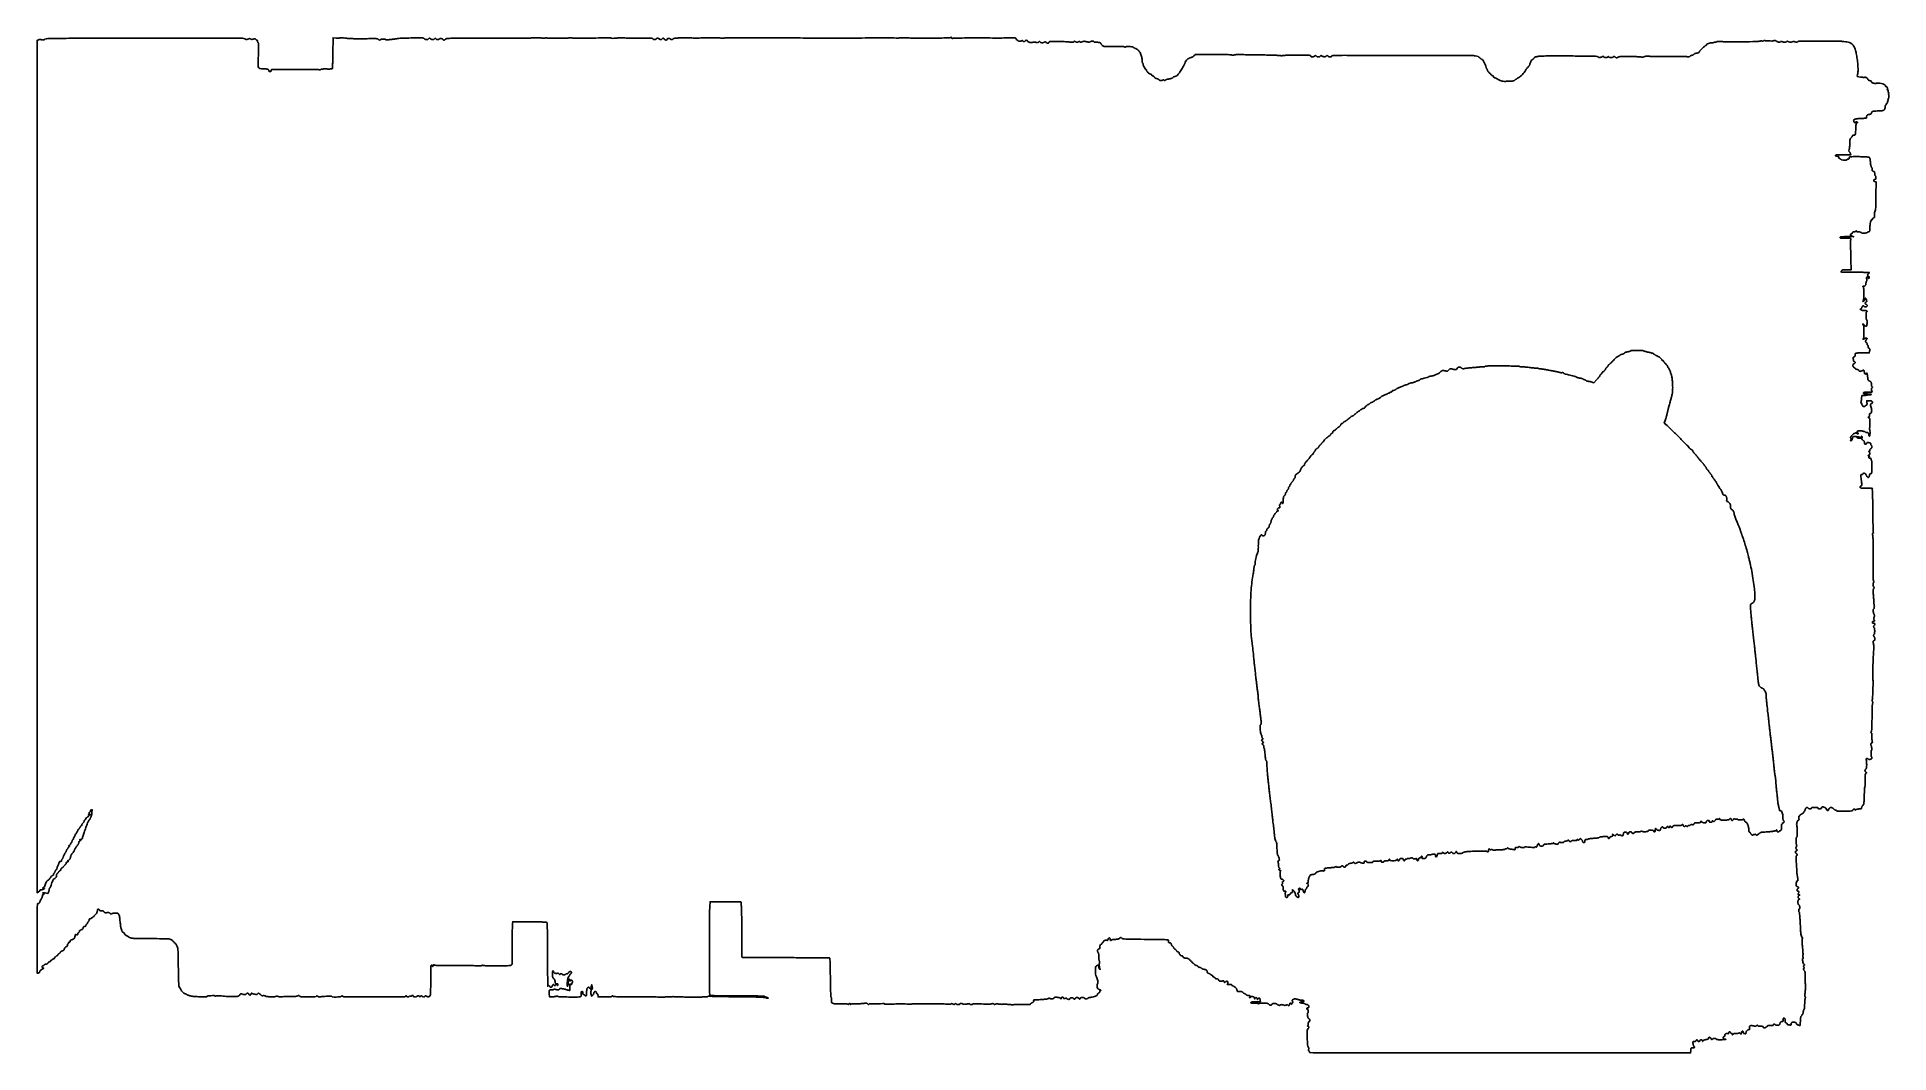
# Model space of a CAD drawing. Extents: x 5 to 296, y -9 to 151.
import ezdxf

# ---------------------------------------------------------------- set-up
doc = ezdxf.new("R2010")
doc.units = 0
doc.header["$MEASUREMENT"] = 0
doc.layers.add('max', color=6, linetype='Continuous')

msp = doc.modelspace()

# ---------------------------------------------------------------- linework, layer by layer
at = {"layer": 'max'}
for points in [[(295.51, 141.23, -0.024941), (295.5, 141.11, -0.038401), (295.47, 141.01, -0.044271), (295.44, 140.93, -0.27084), (295.4, 140.91, 0.119023), (295.37, 140.91, 0.186703), (295.36, 140.89, 0.153307), (295.36, 140.86, 0.076073), (295.37, 140.83, -0.198489), (295.39, 140.71, -0.024011), (295.31, 140.45, -0.021783), (295.22, 140.2, -0.29772), (295.14, 140.14, 0.181234), (295.11, 140.14, 0.09129), (295.09, 140.11, 0.071236), (295.08, 140.07, 0.051303), (295.07, 140.02, -0.064853), (295.06, 139.97, -0.082425), (295.05, 139.93, -0.098894), (295.02, 139.9, -0.148195), (294.99, 139.89, 0.294715), (294.95, 139.87, 0.04436), (294.92, 139.79, 0.037979), (294.91, 139.68, 0.02381), (294.9, 139.55, -0.093723), (294.85, 139.28, -0.190969), (294.7, 139.12, -0.090677), (294.4, 139.04, -0.012362), (293.74, 139, 0.008564), (293.2, 138.98, 0.069004), (292.96, 138.93, 0.15984), (292.83, 138.83, 0.105403), (292.76, 138.65, -0.099485), (292.72, 138.57, -0.119924), (292.66, 138.51, -0.082278), (292.57, 138.48, -0.027323), (292.41, 138.46, 0.030967), (292.25, 138.43, 0.097692), (292.14, 138.39, 0.112138), (292.07, 138.31, 0.048054), (292.02, 138.19, 0.022942), (291.99, 138.09, 0.031185), (291.97, 138, 0.032057), (291.97, 137.93, 0.196521), (291.98, 137.89, -0.59709), (291.97, 137.87, -0.021276), (291.88, 137.86, -0.019535), (291.74, 137.85, -0.009967), (291.56, 137.84, 0.008917), (291.34, 137.84, 0.004812), (291.07, 137.83, 0.00479), (290.8, 137.81, 0.007517), (290.57, 137.79, 0.028724), (290.22, 137.73, 0.124666), (290.04, 137.64, 0.208291), (289.97, 137.5, 0.100504), (290.01, 137.3, 0.12155), (290.07, 137.21, 0.148323), (290.17, 137.17, 0.175839), (290.26, 137.19, 0.172781), (290.32, 137.26, -0.117904), (290.34, 137.3, -0.194022), (290.38, 137.32, -0.108966), (290.43, 137.31, -0.026148), (290.52, 137.26, -0.009416), (290.6, 137.21, -0.185114), (290.62, 137.19, -0.459123), (290.61, 137.17, -0.026415), (290.54, 137.16, 0.283352), (290.44, 137.1, 0.059467), (290.36, 136.88, 0.038016), (290.31, 136.52, 0.013468), (290.3, 136.01, -0.011222), (290.28, 135.53, -0.075898), (290.24, 135.3, -0.199295), (290.14, 135.2, -0.156459), (289.99, 135.18, 0.036512), (289.9, 135.19, 0.106571), (289.84, 135.18, 0.167748), (289.8, 135.15, 0.131809), (289.79, 135.1, -0.112663), (289.77, 135.04, -0.035941), (289.73, 134.96, -0.03379), (289.66, 134.88, -0.031892), (289.59, 134.8, 0.073328), (289.48, 134.68, 0.08538), (289.42, 134.53, 0.043356), (289.39, 134.3, 0.006558), (289.37, 133.84, -0.01154), (289.36, 133.53, -0.014409), (289.33, 133.24, -0.012996), (289.29, 133, -0.09277), (289.25, 132.89, 0.034614), (289.2, 132.8, 0.131996), (289.19, 132.73, 0.152588), (289.22, 132.68, 0.051492), (289.28, 132.62, -0.064069), (289.34, 132.56, -0.032936), (289.39, 132.48, -0.032095), (289.44, 132.39, -0.041654), (289.47, 132.3), (289.52, 132.09), (288.33, 132.12, 0.003081), (287.66, 132.13, 0.024674), (287.35, 132.11, 0.062538), (287.19, 132.08, 0.318028), (287.14, 132.01, 0.141906), (287.16, 131.95, 0.133111), (287.21, 131.91, 0.086497), (287.28, 131.88, 0.033132), (287.4, 131.88, -0.030703), (287.53, 131.87, -0.116834), (287.6, 131.84, -0.166173), (287.64, 131.79, -0.081208), (287.66, 131.71, 0.051602), (287.66, 131.64, 0.071518), (287.68, 131.59, 0.091543), (287.71, 131.55, 0.180377), (287.75, 131.54, -0.098387), (287.79, 131.53, -0.03396), (287.85, 131.5, -0.032192), (287.91, 131.46, -0.032161), (287.97, 131.41, 0.15714), (288.14, 131.32, 0.029493), (288.5, 131.28, 0.02624), (288.86, 131.28, 0.396476), (288.93, 131.37, -0.191087), (288.95, 131.4, -0.088204), (288.98, 131.43, -0.068025), (289.04, 131.44, -0.048028), (289.1, 131.45, 0.071879), (289.18, 131.46, 0.118272), (289.23, 131.49, 0.122815), (289.26, 131.54, 0.081193), (289.27, 131.61, -0.061474), (289.28, 131.68, -0.062435), (289.31, 131.74, -0.068769), (289.34, 131.78, -0.119359), (289.38, 131.81, -0.07733), (289.46, 131.82, -0.001566), (289.88, 131.83, -0.00366), (290.36, 131.83, -0.002448), (290.91, 131.83, -0.003837), (291.62, 131.81, -0.014823), (292.06, 131.79, -0.01919), (292.34, 131.75, -0.1564), (292.46, 131.69, -0.123937), (292.51, 131.61, -0.022034), (292.55, 131.43, -0.021292), (292.59, 131.19, -0.013701), (292.62, 130.92, 0.01295), (292.64, 130.63, 0.02523), (292.68, 130.41, 0.030594), (292.73, 130.24, 0.112034), (292.79, 130.14, -0.076398), (292.84, 130.08, -0.05441), (292.87, 129.99, -0.052766), (292.88, 129.9, -0.06032), (292.88, 129.81, 0.048858), (292.87, 129.7, 0.150845), (292.89, 129.63, 0.140519), (292.95, 129.58, 0.040326), (293.06, 129.54, -0.052448), (293.17, 129.5, -0.138008), (293.24, 129.44, -0.112955), (293.27, 129.35, -0.029211), (293.28, 129.2, 0.023991), (293.29, 129.08, 0.030857), (293.3, 128.98, 0.031882), (293.33, 128.89, 0.169188), (293.36, 128.86, -0.134961), (293.39, 128.82, -0.030066), (293.42, 128.75, -0.029132), (293.45, 128.66, -0.024547), (293.47, 128.56, -0.031645), (293.48, 128.43, -0.128055), (293.46, 128.35, -0.155792), (293.41, 128.3, -0.054162), (293.31, 128.26, 0.098324), (293.17, 128.19, 0.232953), (293.12, 128.09, 0.238691), (293.16, 127.99, 0.101608), (293.3, 127.93), (293.49, 127.88), (293.48, 125.77, -0.002162), (293.47, 124.45, -0.016669), (293.44, 123.84, -0.03668), (293.39, 123.46, -0.065802), (293.28, 123.17, 0.085537), (293.25, 123.08, 0.024296), (293.24, 122.95, 0.023715), (293.24, 122.8, 0.023085), (293.25, 122.65, -0.013438), (293.27, 122.43, -0.09522), (293.26, 122.33, -0.179442), (293.21, 122.27, -0.077037), (293.12, 122.22, 0.066256), (293.05, 122.2, 0.068177), (292.99, 122.15, 0.075131), (292.95, 122.1, 0.120107), (292.94, 122.04, -0.08585), (292.93, 121.99, -0.093833), (292.9, 121.95, -0.100323), (292.87, 121.92, -0.114001), (292.82, 121.91, 0.30601), (292.7, 121.83, 0.042654), (292.61, 121.53, 0.033382), (292.55, 121.1, 0.01512), (292.52, 120.52, -0.009403), (292.51, 120.24, -0.073893), (292.49, 120.11, -0.183356), (292.43, 120.05, -0.124207), (292.34, 120.03, 0.041634), (292.28, 120.02, 0.061167), (292.22, 120.01, 0.08039), (292.19, 119.98, 0.212914), (292.17, 119.96, -0.307863), (292.15, 119.92, -0.021267), (292.04, 119.89, -0.024412), (291.9, 119.85, -0.015404), (291.73, 119.82, -0.01357), (291.5, 119.8, -0.053484), (291.35, 119.8, -0.091498), (291.26, 119.83, -0.110022), (291.19, 119.9, 0.110749), (291.12, 119.95, 0.053435), (291.02, 120, 0.043741), (290.89, 120.02, 0.027467), (290.73, 120.03, -0.01874), (290.59, 120.04, -0.049386), (290.48, 120.05, -0.102242), (290.43, 120.08, -0.377684), (290.43, 120.12, 0.082592), (290.44, 120.15, 0.161196), (290.44, 120.18, 0.182303), (290.42, 120.19, 0.108972), (290.39, 120.2, 0.093332), (290.35, 120.19, 0.09642), (290.32, 120.18, 0.099167), (290.3, 120.15, 0.105053), (290.3, 120.12, -0.254951), (290.28, 120.08, -0.06271), (290.22, 120.06, -0.048861), (290.14, 120.04, -0.031626), (290.04, 120.03, 0.032796), (289.93, 120.02, 0.089528), (289.85, 120, 0.137781), (289.8, 119.95, 0.134508), (289.79, 119.89, -0.114309), (289.77, 119.84, -0.075597), (289.74, 119.79, -0.069688), (289.68, 119.74, -0.070024), (289.62, 119.71, 0.107509), (289.48, 119.65, 0.304601), (289.46, 119.55, 0.185951), (289.54, 119.45, 0.053458), (289.72, 119.36), (290, 119.27), (289.62, 119.28, 0.00749), (288.84, 119.29, 0.019423), (288.29, 119.27, 0.018576), (287.9, 119.22, 0.3696), (287.83, 119.14, 0.260241), (287.86, 119.08, 0.093859), (287.96, 119.04, 0.039856), (288.14, 119.02, 0.007273), (288.49, 119.02, -0.001927), (289.28, 119.02, -0.053816), (289.48, 119, -0.317113), (289.55, 118.93, -0.123972), (289.53, 118.79, 0.085301), (289.49, 118.58, 0.004889), (289.48, 117.92, 0.001954), (289.48, 117.22, 0.412916), (289.52, 117.17, -0.407986), (289.53, 117.17, -0.000078), (289.54, 116.72, -0.001389), (289.55, 116.22, -0.000833), (289.56, 115.62), (289.58, 114.06), (289.06, 114.05, -0.003352), (288.86, 114.05, -0.003761), (288.66, 114.05, -0.003458), (288.49, 114.05, -0.02011), (288.4, 114.06, 0.105554), (288.26, 114.05, 0.077467), (288.13, 113.98, 0.082331), (288.03, 113.88, 0.155199), (288, 113.77, 0.394817), (288.05, 113.72, 0.006778), (288.48, 113.69, 0.009309), (289.12, 113.68, 0.002136), (290.21, 113.68, -0.002616), (291.06, 113.68, -0.004363), (291.78, 113.67, -0.000766), (292.4, 113.66, -0.406979), (292.43, 113.64, -0.131433), (292.42, 113.6, -0.031967), (292.39, 113.56, -0.030586), (292.35, 113.51, -0.026308), (292.3, 113.47, 0.049186), (292.25, 113.42, 0.041783), (292.21, 113.36, 0.043726), (292.18, 113.29, 0.08512), (292.17, 113.24, 0.095347), (292.18, 113.19, 0.066847), (292.21, 113.14, 0.064538), (292.25, 113.1, 0.074982), (292.3, 113.07, -0.17941), (292.38, 113, -0.095329), (292.43, 112.87, -0.119989), (292.41, 112.75, -0.311327), (292.34, 112.7, -0.148195), (292.31, 112.71, -0.098894), (292.28, 112.74, -0.082425), (292.26, 112.78, -0.064853), (292.26, 112.83, 0.107971), (292.25, 112.88, 0.099628), (292.22, 112.92, 0.095612), (292.17, 112.95, 0.09077), (292.12, 112.96, 0.135635), (292.05, 112.94, 0.193437), (292.02, 112.89, 0.085681), (292.01, 112.8, 0.014672), (292.03, 112.62, -0.020984), (292.04, 112.48, -0.035322), (292.03, 112.37, -0.04117), (292.02, 112.3, -0.340957), (291.99, 112.27, 0.22476), (291.96, 112.26, 0.07486), (291.94, 112.22, 0.057127), (291.92, 112.16, 0.03833), (291.92, 112.08, -0.032618), (291.9, 111.82, -0.094425), (291.84, 111.64, -0.143687), (291.74, 111.54, -0.122325), (291.59, 111.51, 0.016838), (291.48, 111.5, 0.163224), (291.44, 111.49, 0.36611), (291.43, 111.46, 0.059531), (291.47, 111.4, -0.157061), (291.52, 111.31, -0.017194), (291.55, 111.08, -0.016522), (291.57, 110.75, -0.006849), (291.58, 110.31, -0.006849), (291.57, 109.87, -0.016522), (291.55, 109.55, -0.017194), (291.52, 109.31, -0.157061), (291.47, 109.22, 0.039343), (291.44, 109.18, 0.116259), (291.43, 109.15, 0.255088), (291.43, 109.13, 0.186338), (291.46, 109.12, 0.145474), (291.56, 109.15, 0.078268), (291.65, 109.24, 0.073708), (291.72, 109.36, 0.096856), (291.75, 109.48, -0.105718), (291.77, 109.6, -0.430156), (291.84, 109.62, -0.165572), (291.92, 109.54, -0.04413), (291.99, 109.35, -0.022337), (292.02, 109.2, -0.101112), (292.02, 109.12, -0.150888), (291.98, 109.05, -0.071856), (291.9, 109, 0.089745), (291.79, 108.92, 0.202072), (291.75, 108.82, 0.219403), (291.8, 108.73, 0.103182), (291.92, 108.67, -0.0816), (291.99, 108.64, -0.08438), (292.04, 108.59, -0.083929), (292.08, 108.52, -0.079589), (292.09, 108.45, -0.072937), (292.07, 108.36, -0.169153), (292.04, 108.3, -0.122479), (291.96, 108.28, -0.030462), (291.83, 108.27, -0.031626), (291.73, 108.27, -0.048861), (291.65, 108.29, -0.06271), (291.59, 108.32, -0.254951), (291.58, 108.35, 0.267096), (291.53, 108.43, 0.260237), (291.44, 108.43, 0.121354), (291.33, 108.33, 0.100024), (291.27, 108.19, -0.046544), (291.24, 108.09, -0.04959), (291.19, 108, -0.055139), (291.13, 107.93, -0.127867), (291.08, 107.9, 0.003939), (290.99, 107.88, 0.393675), (290.99, 107.87, 0.332847), (291, 107.86, 0.003526), (291.09, 107.85, -0.054605), (291.14, 107.84, -0.070943), (291.19, 107.82, -0.08736), (291.22, 107.79, -0.165114), (291.23, 107.76, 0.322437), (291.26, 107.72, 0.031449), (291.36, 107.7, 0.03053), (291.5, 107.68, 0.01883), (291.66, 107.67, -0.025218), (291.91, 107.66, -0.111998), (292.05, 107.61, -0.374713), (292.08, 107.54, -0.152915), (292.01, 107.46, 0.247578), (291.94, 107.35, 0.010438), (291.93, 106.89, 0.012758), (291.94, 106.43, 0.16144), (292, 106.27, -0.156387), (292.09, 106.04, -0.04048), (292.08, 105.66, -0.038867), (292.02, 105.29, -0.342424), (291.9, 105.2, -0.149095), (291.86, 105.21, -0.028025), (291.79, 105.26, -0.027759), (291.71, 105.33, -0.022299), (291.64, 105.42, 0.021583), (291.57, 105.5, 0.036119), (291.51, 105.56, 0.042456), (291.45, 105.59, 0.333949), (291.43, 105.59, 0.227564), (291.42, 105.56, 0.062085), (291.43, 105.52, 0.049744), (291.45, 105.46, 0.034082), (291.49, 105.41, -0.166294), (291.59, 105.16, -0.009474), (291.6, 104.34, -0.009546), (291.58, 103.52, -0.164005), (291.48, 103.27, 0.039603), (291.42, 103.19, 0.588553), (291.44, 103.16, 0.107556), (291.51, 103.18, 0.006839), (291.71, 103.28, -0.069688), (291.91, 103.35, -0.188437), (292.05, 103.32, -0.383104), (292.08, 103.23, -0.124926), (291.98, 103.12, 0.119462), (291.88, 102.99, 0.103888), (291.83, 102.83, 0.142248), (291.87, 102.7, 0.268816), (291.96, 102.64, -0.140575), (292.01, 102.63, -0.118484), (292.05, 102.59, -0.088208), (292.08, 102.52, -0.04716), (292.09, 102.43, 0.042726), (292.09, 102.35, 0.062393), (292.12, 102.28, 0.081904), (292.15, 102.23, 0.208928), (292.18, 102.22, -0.222095), (292.22, 102.2, -0.112088), (292.24, 102.16, -0.072403), (292.25, 102.09, -0.037491), (292.24, 102, 0.035255), (292.23, 101.91, 0.091871), (292.23, 101.85, 0.150756), (292.26, 101.81, 0.164907), (292.31, 101.79, -0.149806), (292.41, 101.76, -0.160121), (292.48, 101.67, -0.09749), (292.5, 101.53, -0.034417), (292.48, 101.32), (292.42, 101.02), (291.31, 101.02, 0.002977), (290.65, 101.02, 0.030899), (290.38, 101, 0.104506), (290.26, 100.95, 0.287607), (290.22, 100.87, -0.026718), (290.23, 100.67, -0.092261), (290.2, 100.53, -0.139308), (290.14, 100.45, -0.097274), (290.03, 100.4, 0.054531), (289.94, 100.37, 0.154025), (289.9, 100.32, 0.1431), (289.88, 100.26, 0.044769), (289.9, 100.15, -0.015421), (289.92, 100.07, -0.011382), (289.94, 99.97, -0.011526), (289.95, 99.88, -0.025149), (289.96, 99.81, 0.084249), (289.97, 99.75, 0.092538), (289.99, 99.7, 0.099626), (290.04, 99.67, 0.115635), (290.08, 99.66, -0.212344), (290.18, 99.62, -0.220421), (290.21, 99.52, -0.159706), (290.15, 99.41, -0.137759), (290.04, 99.34, 0.085918), (289.96, 99.31, 0.113747), (289.91, 99.25, 0.090844), (289.88, 99.17, 0.039211), (289.87, 99.05, 0.039211), (289.88, 98.93, 0.090844), (289.91, 98.84, 0.113747), (289.96, 98.78, 0.085918), (290.04, 98.75, -0.056032), (290.11, 98.72, -0.06303), (290.16, 98.68, -0.072308), (290.2, 98.64, -0.138528), (290.21, 98.59, 0.214258), (290.23, 98.55, 0.055778), (290.3, 98.5, 0.04649), (290.4, 98.46, 0.033106), (290.51, 98.43, -0.033062), (290.63, 98.4, -0.056345), (290.73, 98.35, -0.075152), (290.79, 98.3, -0.184027), (290.81, 98.25, 0.246093), (290.85, 98.17, 0.152202), (290.96, 98.13, 0.082908), (291.13, 98.16, 0.037862), (291.34, 98.25, -0.020025), (291.49, 98.32, -0.265769), (291.55, 98.31, -0.185874), (291.59, 98.26, -0.009699), (291.63, 98.04, 0.049266), (291.69, 97.82, 0.187181), (291.78, 97.71, 0.294273), (291.89, 97.72, 0.097889), (291.99, 97.85, -0.172702), (292.04, 97.89, -0.396424), (292.07, 97.87, -0.067021), (292.1, 97.77, -0.007518), (292.14, 97.53, -0.007018), (292.16, 97.34, -0.008637), (292.18, 97.17, -0.007349), (292.19, 97.02, -0.060547), (292.19, 96.95, 0.170769), (292.2, 96.85, 0.05776), (292.28, 96.73, 0.057642), (292.4, 96.62, 0.158261), (292.5, 96.59, -0.188581), (292.61, 96.55, -0.084282), (292.71, 96.42, -0.072605), (292.77, 96.24, -0.07602), (292.78, 96.06, 0.040745), (292.78, 95.95, 0.050023), (292.79, 95.85, 0.057622), (292.82, 95.77, 0.127997), (292.87, 95.73, -0.03501), (292.92, 95.69, -0.224104), (292.94, 95.65, -0.214645), (292.92, 95.62, -0.032144), (292.86, 95.58, 0.121411), (292.81, 95.52, 0.090176), (292.79, 95.45, 0.06143), (292.78, 95.34, 0.023847), (292.8, 95.19), (292.86, 94.89), (292.22, 94.89, 0.018395), (291.84, 94.87, 0.063286), (291.6, 94.82, 0.194974), (291.51, 94.75, 0.325734), (291.53, 94.65, 0.157357), (291.57, 94.63, 0.008941), (291.72, 94.61, 0.012977), (291.9, 94.59, 0.009108), (292.11, 94.58, -0.002241), (292.32, 94.57, -0.002979), (292.51, 94.56, -0.002113), (292.67, 94.55, -0.0299), (292.73, 94.54, -0.819386), (292.73, 94.51, -0.00898), (292.36, 94.44, -0.010264), (291.94, 94.38, -0.022742), (291.62, 94.35), (291.28, 94.33), (291.23, 93.86, -0.012459), (291.21, 93.68, -0.014107), (291.18, 93.5, -0.013392), (291.15, 93.34, -0.072111), (291.11, 93.27, 0.01474), (291.09, 93.22, 0.104194), (291.08, 93.2, 0.575928), (291.09, 93.19, 0.071336), (291.11, 93.21, -0.324186), (291.14, 93.21, -0.096162), (291.19, 93.17, -0.05755), (291.23, 93.1, -0.030025), (291.27, 93, 0.056722), (291.38, 92.77, 0.120094), (291.52, 92.63, 0.194679), (291.66, 92.61, 0.178563), (291.78, 92.69, -0.041443), (291.83, 92.75, -0.040895), (291.89, 92.8, -0.043985), (291.95, 92.83, -0.106974), (292, 92.84, 0.236663), (292.04, 92.86, 0.107581), (292.07, 92.92, 0.05793), (292.08, 93.03, 0.01905), (292.07, 93.18), (292.04, 93.52), (292.36, 93.52, -0.01457), (292.49, 93.52, -0.014066), (292.62, 93.51, -0.01413), (292.73, 93.49, -0.048878), (292.8, 93.47, -0.169827), (292.9, 93.39, -0.130744), (292.94, 93.26, -0.158756), (292.9, 93.14, -0.242731), (292.81, 93.1, 0.184851), (292.69, 93.05, 0.176045), (292.63, 92.94, 0.089964), (292.64, 92.75, 0.027761), (292.72, 92.47, -0.045182), (292.8, 92.14, -0.073172), (292.8, 91.85, -0.101034), (292.72, 91.64, -0.194077), (292.58, 91.53, 0.059496), (292.5, 91.5, 0.156873), (292.46, 91.46, 0.144109), (292.45, 91.4, 0.04747), (292.47, 91.31, -0.062148), (292.49, 91.22, -0.094262), (292.48, 91.14, -0.092892), (292.44, 91.07, -0.058812), (292.37, 91.01, 0.007881), (292.28, 90.93, 0.196539), (292.26, 90.91, 0.417703), (292.28, 90.89, 0.020931), (292.36, 90.88, -0.23028), (292.43, 90.85, -0.105652), (292.48, 90.74, -0.04071), (292.51, 90.54, -0.006035), (292.53, 90.14, -0.008736), (292.54, 89.84, -0.012133), (292.53, 89.58, -0.008692), (292.52, 89.36, -0.132789), (292.49, 89.29, 0.085187), (292.47, 89.25, 0.050452), (292.46, 89.19, 0.04865), (292.46, 89.12, 0.059609), (292.48, 89.06, -0.072556), (292.53, 88.8, -0.02516), (292.55, 88.42, -0.017116), (292.52, 88.05, -0.387406), (292.45, 87.98, -0.205146), (292.41, 88, -0.088804), (292.37, 88.05, -0.063979), (292.35, 88.13, -0.037916), (292.34, 88.23, 0.042152), (292.33, 88.35, 0.089108), (292.3, 88.44, 0.106168), (292.25, 88.5, 0.07926), (292.17, 88.54, 0.030832), (292.09, 88.56, 0.038212), (292.03, 88.56, 0.04199), (291.97, 88.56, 0.163639), (291.94, 88.55, -0.225094), (291.91, 88.54, -0.095204), (291.88, 88.55, -0.067752), (291.84, 88.58, -0.042759), (291.8, 88.62, 0.138532), (291.73, 88.68, 0.029293), (291.57, 88.72, 0.026202), (291.37, 88.77, 0.015519), (291.13, 88.79, 0.006138), (290.79, 88.82, 0.06188), (290.65, 88.81, 0.195219), (290.58, 88.77, 0.154886), (290.55, 88.69, 0.055077), (290.56, 88.62, 0.0387), (290.58, 88.54, 0.039129), (290.62, 88.48, 0.063624), (290.66, 88.43, -0.026435), (290.7, 88.37, -0.259042), (290.71, 88.35, -0.285992), (290.69, 88.33, -0.030603), (290.62, 88.32, -0.065162), (290.56, 88.33, -0.064154), (290.51, 88.35, -0.069752), (290.47, 88.38, -0.113975), (290.45, 88.42, 0.334764), (290.36, 88.48, 0.092819), (290.2, 88.44, 0.05713), (289.97, 88.31, 0.032302), (289.73, 88.11, 0.014871), (289.57, 87.94, 0.083756), (289.51, 87.84, 0.146061), (289.49, 87.75, 0.07956), (289.53, 87.64, -0.038519), (289.57, 87.55, -0.089537), (289.58, 87.47, -0.103886), (289.57, 87.41, -0.064808), (289.53, 87.34, 0.036602), (289.49, 87.29, 0.090483), (289.48, 87.25, 0.196914), (289.48, 87.23, 0.249631), (289.5, 87.22, 0.159069), (289.61, 87.25, 0.09308), (289.7, 87.35, 0.07766), (289.76, 87.49, 0.064725), (289.79, 87.66, -0.044888), (289.8, 87.8, -0.2186), (289.84, 87.86, -0.123015), (289.94, 87.89, -0.010946), (290.19, 87.9, -0.018157), (290.51, 87.88, -0.037935), (290.76, 87.85, -0.05048), (290.93, 87.79, -0.293488), (290.98, 87.71, -0.27639), (290.97, 87.69, -0.138982), (290.93, 87.68, -0.073955), (290.88, 87.7, -0.033985), (290.81, 87.72, 0.038778), (290.67, 87.79, 0.075587), (290.54, 87.81, 0.319882), (290.5, 87.78, 0.301672), (290.51, 87.73, 0.105662), (290.6, 87.68, 0.038348), (290.73, 87.65, 0.035848), (290.88, 87.63, 0.035006), (291.04, 87.63, 0.153737), (291.08, 87.65, 0.086963), (291.12, 87.69, 0.072409), (291.14, 87.75, 0.058228), (291.15, 87.82, -0.045036), (291.16, 87.89, -0.120749), (291.18, 87.93, -0.208971), (291.21, 87.94, -0.161291), (291.24, 87.94, -0.149832), (291.27, 87.9, -0.064273), (291.29, 87.84, -0.055505), (291.3, 87.76, -0.047459), (291.28, 87.68, 0.121353), (291.28, 87.53, 0.083064), (291.35, 87.38, 0.08764), (291.46, 87.26, 0.164584), (291.58, 87.22, -0.266081), (291.61, 87.2, -0.057664), (291.64, 87.14, -0.045762), (291.66, 87.06, -0.029321), (291.66, 86.96, 0.030703), (291.67, 86.83, 0.116834), (291.7, 86.76, 0.166173), (291.75, 86.72, 0.081208), (291.83, 86.7, 0.072314), (291.9, 86.71, 0.08892), (291.95, 86.74, 0.10214), (291.99, 86.78, 0.130775), (292, 86.83, -0.138814), (292.02, 86.88, -0.116487), (292.06, 86.93, -0.088848), (292.12, 86.95, -0.050229), (292.21, 86.96, -0.037421), (292.42, 86.94, -0.087773), (292.56, 86.9, -0.128761), (292.65, 86.81, -0.140606), (292.68, 86.7, 0.049465), (292.69, 86.64, 0.04742), (292.71, 86.57, 0.051141), (292.74, 86.52, 0.106804), (292.77, 86.49, -0.192554), (292.85, 86.39, -0.110283), (292.85, 86.23, -0.107626), (292.79, 86.07, -0.177616), (292.68, 86, 0.066968), (292.6, 85.96, 0.125518), (292.55, 85.92, 0.117657), (292.53, 85.85, 0.054735), (292.53, 85.75, -0.035702), (292.53, 85.66, -0.132481), (292.52, 85.61, -0.210072), (292.48, 85.58, -0.106184), (292.43, 85.58, 0.020581), (292.36, 85.59, 0.377047), (292.35, 85.58, 0.250743), (292.35, 85.56, 0.012879), (292.41, 85.5, -0.103593), (292.49, 85.38, -0.102694), (292.51, 85.23, -0.118397), (292.47, 85.11, -0.173627), (292.39, 85.03, 0.085094), (292.29, 84.97, 0.246548), (292.26, 84.9, 0.268362), (292.3, 84.85, 0.093999), (292.41, 84.82, -0.021021), (292.46, 84.82, -0.185333), (292.49, 84.81, -0.449116), (292.48, 84.79, -0.051902), (292.45, 84.77, 0.151254), (292.36, 84.7, 0.234228), (292.35, 84.6, 0.194502), (292.42, 84.52, 0.117756), (292.55, 84.49, -0.036036), (292.65, 84.48, -0.169429), (292.7, 84.45, -0.201856), (292.72, 84.4, -0.05366), (292.71, 84.32, 0.049405), (292.7, 84.25, 0.091221), (292.7, 84.2, 0.134452), (292.73, 84.16, 0.184718), (292.76, 84.15, -0.368173), (292.81, 84.11, -0.020717), (292.83, 83.9, -0.018265), (292.85, 83.59, -0.00513), (292.84, 83.1, -0.00283), (292.83, 82.44, -0.039158), (292.8, 82.2, -0.152408), (292.75, 82.09, -0.205488), (292.65, 82.05, 0.065827), (292.57, 82.05, 0.126985), (292.51, 82.02, 0.130867), (292.48, 81.96, 0.072106), (292.47, 81.89, -0.039841), (292.46, 81.81, -0.023412), (292.44, 81.72, -0.023318), (292.41, 81.63, -0.036474), (292.37, 81.56, -0.023987), (292.32, 81.47, -0.238843), (292.28, 81.45, -0.189219), (292.23, 81.47, -0.014702), (292.13, 81.56, -0.039867), (292.07, 81.63, -0.021208), (292, 81.73, -0.020977), (291.94, 81.85, -0.030478), (291.9, 81.95, 0.098597), (291.81, 82.1, 0.149314), (291.68, 82.18, 0.197097), (291.55, 82.16, 0.170461), (291.46, 82.06, -0.102832), (291.43, 82.01, -0.066752), (291.38, 81.97, -0.063043), (291.31, 81.94, -0.069122), (291.24, 81.93, 0.086322), (291.15, 81.92, 0.229115), (291.11, 81.87, 0.102766), (291.1, 81.78, 0.011869), (291.12, 81.57, -0.002078), (291.23, 80.71, -0.028435), (291.25, 80.39, -0.095274), (291.22, 80.23, -0.17915), (291.13, 80.13, 0.057644), (291.07, 80.09, 0.053082), (291.02, 80.04, 0.056749), (290.99, 79.98, 0.102911), (290.98, 79.93, 0.317084), (291.03, 79.86, 0.05564), (291.18, 79.82, 0.025668), (291.46, 79.8, 0.004086), (292.02, 79.8, -0.005547), (292.45, 79.79, -0.014802), (292.75, 79.78, -0.020344), (292.94, 79.75, -0.68896), (292.95, 79.72, 0.088032), (292.9, 79.68, 0.111018), (292.88, 79.63, 0.098611), (292.88, 79.56, 0.057508), (292.9, 79.49, -0.095218), (292.93, 79.36, -0.000937), (292.95, 78.43, -0.003044), (292.97, 77.36, -0.001964), (292.99, 76.12, 0.001599), (293, 74.88, 0.002557), (293.02, 73.82, 0.000505), (293.04, 72.89, 0.132857), (293.06, 72.82, -0.090463), (293.08, 72.78, -0.16918), (293.07, 72.75, -0.176244), (293.05, 72.73, -0.099153), (293.02, 72.73, 0.295893), (292.97, 72.7, 0.085429), (292.95, 72.62, 0.041491), (292.95, 72.47, 0.010345), (292.98, 72.24, -0.002439), (293, 72.04, -0.003205), (293.02, 71.87, -0.002342), (293.04, 71.72, -0.030466), (293.04, 71.66, 0.006444), (293.02, 70.06, 0.002467), (293.03, 67.83, 0.000513), (293.06, 65.45, 0.088055), (293.1, 65.2, -0.022657), (293.14, 65.1, -0.064478), (293.15, 65.03, -0.130605), (293.14, 64.99, -0.273119), (293.11, 64.97, 0.370094), (293.04, 64.91, 0.046806), (293.03, 64.7, 0.045918), (293.06, 64.47, 0.084483), (293.13, 64.29, -0.026999), (293.18, 64.19, -0.121713), (293.19, 64.13, -0.174909), (293.18, 64.09, -0.071069), (293.12, 64.04, 0.184736), (293.07, 63.97, 0.053274), (293.04, 63.83, 0.029789), (293.04, 63.6, 0.006723), (293.06, 63.21, -0.001262), (293.09, 62.89, -0.00102), (293.11, 62.54, -0.00103), (293.13, 62.22, -0.002658), (293.15, 61.99, 0.003417), (293.16, 61.8, 0.004978), (293.17, 61.64, 0.002567), (293.18, 61.51, 0.083402), (293.19, 61.48, -0.095618), (293.22, 61.33, -0.034364), (293.22, 61.11, -0.029476), (293.19, 60.91, -0.254341), (293.13, 60.84, 0.246008), (293.05, 60.75, 0.067829), (293.03, 60.55, 0.057393), (293.07, 60.31, 0.055069), (293.16, 60.08, -0.034868), (293.22, 59.94, -0.070241), (293.24, 59.82, -0.066511), (293.23, 59.7, -0.028482), (293.19, 59.54, 0.020857), (293.15, 59.39, 0.057562), (293.13, 59.29, 0.085611), (293.15, 59.21, 0.112762), (293.19, 59.15, -0.054377), (293.26, 59.05, -0.225283), (293.27, 58.98, -0.252899), (293.22, 58.93, -0.06553), (293.11, 58.92, 0.072841), (293.03, 58.91, 0.131468), (292.98, 58.88, 0.125986), (292.95, 58.82, 0.06403), (292.94, 58.74, 0.047795), (292.95, 58.65, 0.178606), (292.98, 58.61, 0.183395), (293.03, 58.59, 0.050807), (293.11, 58.6, -0.05366), (293.2, 58.62, -0.201856), (293.25, 58.6, -0.169429), (293.27, 58.55, -0.036036), (293.28, 58.44, -0.03966), (293.27, 58.36, -0.058891), (293.26, 58.3, -0.077451), (293.23, 58.25, -0.220409), (293.2, 58.24, 0.191087), (293.16, 58.22, 0.088204), (293.14, 58.19, 0.068025), (293.12, 58.13, 0.048028), (293.11, 58.07, 0.048028), (293.12, 58, 0.068025), (293.14, 57.95, 0.088204), (293.16, 57.91, 0.191087), (293.2, 57.9, -0.339565), (293.23, 57.87, -0.024068), (293.26, 57.75, -0.025878), (293.27, 57.58, -0.015416), (293.28, 57.39, -0.015416), (293.27, 57.19, -0.025878), (293.26, 57.02, -0.024068), (293.23, 56.9, -0.339565), (293.2, 56.87, 0.315214), (293.14, 56.83, 0.081013), (293.11, 56.71, 0.072195), (293.13, 56.57, 0.191016), (293.19, 56.5, -0.139353), (293.22, 56.46, -0.028443), (293.25, 56.38, -0.027933), (293.28, 56.29, -0.023054), (293.3, 56.18, -0.027154), (293.31, 56.04, -0.105741), (293.3, 55.96, -0.153649), (293.25, 55.91, -0.080406), (293.17, 55.87, 0.092519), (293.09, 55.83, 0.182888), (293.05, 55.77, 0.086346), (293.04, 55.66, 0.011476), (293.08, 55.43, -0.016503), (293.12, 55.12, -0.027502), (293.13, 54.85, -0.011047), (293.12, 54.46, -0.000742), (293.06, 53.34, 0.005876), (293.02, 52.39, 0.004292), (292.99, 51.33, 0.004176), (292.99, 50.36, 0.013766), (293.01, 49.71, -0.019357), (293.02, 49.11, -0.003468), (292.99, 48, -0.001623), (292.94, 46.82, -0.066809), (292.9, 46.57, 0.0582), (292.88, 46.49, 0.053527), (292.89, 46.4, 0.056055), (292.91, 46.32, 0.082594), (292.94, 46.26, -0.052926), (292.98, 46.2, -0.107268), (293, 46.14, -0.116909), (292.99, 46.08, -0.070361), (292.96, 46.03, 0.159731), (292.91, 45.92, 0.003854), (292.89, 45.39, 0.007027), (292.87, 44.71, 0.003001), (292.86, 43.79, -0.003042), (292.85, 42.91, -0.006558), (292.83, 42.23, -0.002149), (292.8, 41.68, -0.30669), (292.77, 41.63, 0.200749), (292.71, 41.58, 0.119305), (292.69, 41.48, 0.135097), (292.71, 41.4, 0.257253), (292.77, 41.36, -0.32989), (292.81, 41.33, -0.039927), (292.83, 41.23, -0.031693), (292.85, 41.08, -0.014077), (292.84, 40.87, 0.014115), (292.84, 40.66, 0.011981), (292.85, 40.44, 0.01215), (292.86, 40.24, 0.032937), (292.89, 40.1, -0.017015), (292.92, 39.96, -0.10253), (292.91, 39.88, -0.22163), (292.88, 39.84, -0.115473), (292.82, 39.83, 0.266489), (292.73, 39.78, 0.092176), (292.69, 39.64, 0.081768), (292.69, 39.48, 0.156365), (292.74, 39.37, -0.174882), (292.79, 39.26, -0.01672), (292.81, 38.97, -0.013411), (292.81, 38.68, -0.406141), (292.76, 38.63, 0.408671), (292.71, 38.58, 0.008965), (292.71, 38.16, 0.010109), (292.72, 37.74, 0.244688), (292.78, 37.65, -0.117331), (292.81, 37.62, -0.048963), (292.83, 37.57, -0.04485), (292.85, 37.51, -0.043792), (292.85, 37.45, -0.236283), (292.8, 37.33, -0.086402), (292.63, 37.25, -0.082319), (292.44, 37.22, -0.187249), (292.3, 37.28, 0.07791), (292.26, 37.31, 0.037139), (292.2, 37.33, 0.035659), (292.13, 37.35, 0.042262), (292.06, 37.36, 0.05708), (291.98, 37.35, 0.213237), (291.94, 37.32, 0.167303), (291.93, 37.26, 0.033264), (291.95, 37.16, -0.048873), (291.99, 36.99, -0.012446), (292.01, 36.7, -0.012381), (292.02, 36.37, -0.011281), (292.01, 36.02, -0.054791), (292, 35.94, -0.036358), (291.97, 35.85, -0.036476), (291.92, 35.77, -0.057363), (291.87, 35.71, 0.042904), (291.83, 35.65, 0.036379), (291.78, 35.58, 0.037939), (291.76, 35.51, 0.079354), (291.75, 35.45, 0.092116), (291.76, 35.4, 0.066745), (291.78, 35.35, 0.065101), (291.83, 35.31, 0.077741), (291.87, 35.28, -0.104047), (291.96, 35.22, -0.175591), (292, 35.14, -0.253151), (291.97, 35.08, -0.169644), (291.9, 35.05, 0.3485), (291.84, 35.01, 0.030558), (291.81, 34.83, 0.021356), (291.79, 34.54, 0.005144), (291.79, 34.05, -0.00494), (291.79, 33.66, -0.007267), (291.77, 33.32, -0.003803), (291.76, 33.03, -0.123897), (291.74, 32.97, 0.121019), (291.71, 32.9, 0.002141), (291.69, 32.51, 0.00524), (291.66, 32.05, 0.003454), (291.64, 31.52, -0.002817), (291.61, 30.7, -0.026099), (291.57, 30.35, -0.066066), (291.52, 30.15, -0.12022), (291.42, 30.02, 0.058077), (291.35, 29.95, 0.044246), (291.29, 29.85, 0.045286), (291.25, 29.76, 0.075152), (291.23, 29.67, -0.080427), (291.22, 29.56, -0.200176), (291.16, 29.5, -0.093808), (291.05, 29.47, -0.010756), (290.79, 29.45, 0.02174), (290.62, 29.44, 0.029119), (290.46, 29.41, 0.030125), (290.34, 29.37, 0.161201), (290.28, 29.33, -0.013669), (290.25, 29.27, -0.232177), (290.23, 29.26, -0.392547), (290.22, 29.27, -0.025115), (290.21, 29.32, 0.156456), (290.2, 29.36, 0.095937), (290.16, 29.4, 0.078496), (290.11, 29.42, 0.060533), (290.04, 29.43, 0.069306), (289.98, 29.42, 0.085408), (289.92, 29.39, 0.1), (289.88, 29.35, 0.139529), (289.87, 29.31, -0.16826), (289.85, 29.26, -0.071722), (289.8, 29.21, -0.05954), (289.73, 29.17, -0.047124), (289.64, 29.14, -0.045176), (289.2, 29.1, -0.006779), (288.33, 29.1, -0.001926), (287.37, 29.12, -0.407191), (287.31, 29.18, 0.187862), (287.3, 29.21, 0.089248), (287.27, 29.24, 0.069068), (287.22, 29.25, 0.04907), (287.16, 29.26, -0.10118), (287.09, 29.27, -0.039019), (287, 29.32, -0.036633), (286.9, 29.39, -0.037339), (286.82, 29.47, 0.084273), (286.62, 29.64, 0.145412), (286.4, 29.69, 0.168583), (286.22, 29.61, 0.121345), (286.09, 29.43, -0.051777), (286, 29.25, -0.22637), (285.9, 29.18, -0.293682), (285.81, 29.23, -0.073826), (285.74, 29.39, 0.176501), (285.6, 29.6, 0.081677), (285.31, 29.75, 0.112398), (285.04, 29.77, 0.37161), (284.93, 29.64, -0.047966), (284.92, 29.59, -0.06718), (284.91, 29.55, -0.086437), (284.89, 29.52, -0.189124), (284.86, 29.51, 0.038866), (284.83, 29.51, 0.007282), (284.76, 29.5, 0.007754), (284.69, 29.48, 0.007025), (284.61, 29.46, -0.035681), (284.52, 29.44, -0.136451), (284.46, 29.45, -0.199763), (284.43, 29.49, -0.089952), (284.42, 29.55, 0.205468), (284.39, 29.62, 0.129832), (284.31, 29.66, 0.052172), (284.16, 29.68, 0.008817), (283.86, 29.68, 0.008856), (283.57, 29.68, 0.051834), (283.42, 29.66, 0.128372), (283.34, 29.62, 0.207276), (283.31, 29.55, -0.100523), (283.3, 29.48, -0.21451), (283.26, 29.45, -0.118821), (283.19, 29.45, -0.023747), (283.07, 29.47, -0.026705), (282.98, 29.5, -0.032713), (282.9, 29.53, -0.034552), (282.84, 29.57, -0.152752), (282.81, 29.61, 0.135176), (282.79, 29.64, 0.064687), (282.75, 29.66, 0.057065), (282.7, 29.68, 0.051928), (282.64, 29.68, 0.183386), (282.57, 29.66, 0.048272), (282.48, 29.56, 0.037712), (282.39, 29.42, 0.019309), (282.3, 29.23, -0.02042), (282.18, 29, -0.052803), (282.08, 28.84, -0.067215), (281.96, 28.74, -0.054417), (281.81, 28.66, 0.031548), (281.7, 28.61, 0.04094), (281.6, 28.55, 0.046144), (281.54, 28.48, 0.182647), (281.52, 28.43, -0.084783), (281.51, 28.39, -0.093406), (281.49, 28.35, -0.100437), (281.46, 28.33, -0.11539), (281.42, 28.32, 0.257745), (281.38, 28.3, 0.103254), (281.36, 28.24, 0.057088), (281.36, 28.15, 0.02075), (281.38, 28.01, -0.019655), (281.4, 27.85, -0.095352), (281.39, 27.76, -0.16324), (281.35, 27.7, -0.092707), (281.27, 27.67, 0.222841), (281.15, 27.56, 0.057324), (281.06, 27.31, 0.054889), (281.03, 27.02, 0.085099), (281.08, 26.77, -0.084834), (281.13, 26.47, -0.010598), (281.13, 25.82, -0.005944), (281.1, 25.13, -0.242501), (281.02, 25.01, 0.254443), (280.97, 24.9, 0.006662), (280.97, 24.36, 0.009852), (280.99, 23.83, 0.124956), (281.05, 23.64, -0.078505), (281.06, 23.6, -0.156393), (281.06, 23.57, -0.185156), (281.04, 23.56, -0.115034), (281.01, 23.55, 0.217355), (280.98, 23.53, 0.078662), (280.95, 23.49, 0.059813), (280.93, 23.42, 0.040452), (280.92, 23.34, 0.038131), (280.93, 23.25, 0.057076), (280.95, 23.18, 0.074992), (280.97, 23.14, 0.226478), (281.01, 23.12, -0.148195), (281.04, 23.11, -0.098894), (281.07, 23.08, -0.082425), (281.09, 23.04, -0.064853), (281.09, 22.99, -0.099038), (281.08, 22.95, -0.097945), (281.05, 22.9, -0.097945), (281.01, 22.88, -0.099038), (280.96, 22.87, 0.125389), (280.92, 22.85, 0.100779), (280.87, 22.82, 0.090193), (280.85, 22.77, 0.077727), (280.84, 22.71, 0.07271), (280.85, 22.64, 0.064008), (280.87, 22.58, 0.066864), (280.92, 22.53, 0.098143), (280.96, 22.49, -0.187406), (281.05, 22.42, -0.093114), (281.09, 22.28, -0.114232), (281.07, 22.15, -0.311477), (281, 22.1, 0.374742), (280.96, 22.06, 0.024691), (280.95, 21.9, 0.020935), (280.95, 21.65, 0.006525), (280.97, 21.27, -0.002729), (280.99, 20.9, -0.001932), (281.02, 20.49, -0.001949), (281.04, 20.1, -0.004123), (281.05, 19.8, 0.006428), (281.06, 19.54, 0.008098), (281.08, 19.31, 0.006637), (281.1, 19.11, 0.062212), (281.11, 19.03, -0.033169), (281.14, 18.96, -0.007477), (281.16, 18.83, -0.007718), (281.19, 18.69, -0.007413), (281.21, 18.54, -0.014415), (281.23, 18.36, -0.066348), (281.23, 18.26, -0.151259), (281.2, 18.2, -0.199275), (281.15, 18.18, 0.318715), (281.04, 18.1, 0.0443), (280.97, 17.83, 0.044826), (280.95, 17.53, 0.169883), (281.02, 17.36, 0.051687), (281.06, 17.31, 0.042426), (281.12, 17.28, 0.044105), (281.18, 17.25, 0.08158), (281.23, 17.24, -0.223461), (281.31, 17.2, -0.183272), (281.34, 17.11, -0.144386), (281.31, 17, -0.150411), (281.22, 16.93, 0.176527), (281.13, 16.85, 0.123611), (281.1, 16.72, 0.148976), (281.13, 16.61, 0.253418), (281.22, 16.56, -0.119959), (281.32, 16.53, -0.156951), (281.39, 16.46, -0.171526), (281.41, 16.37, -0.145111), (281.36, 16.28, 0.08622), (281.28, 16.17, 0.153683), (281.27, 16.07, 0.201102), (281.32, 15.99, 0.148837), (281.41, 15.96, -0.006989), (281.51, 15.96, -0.400998), (281.52, 15.95, -0.262137), (281.51, 15.93, -0.004477), (281.41, 15.87, 0.071636), (281.35, 15.83, 0.054403), (281.31, 15.76, 0.055114), (281.27, 15.69, 0.080095), (281.26, 15.62, 0.080095), (281.27, 15.55, 0.055114), (281.31, 15.48, 0.054403), (281.35, 15.42, 0.071636), (281.41, 15.37, -0.007118), (281.5, 15.32, -0.226483), (281.51, 15.3, -0.428466), (281.5, 15.29, -0.014205), (281.42, 15.28, 0.155258), (281.36, 15.26, 0.098432), (281.31, 15.2, 0.066579), (281.27, 15.11, 0.02917), (281.24, 14.97, 0.036432), (281.22, 14.8, 0.069696), (281.24, 14.67, 0.066581), (281.29, 14.54, 0.030647), (281.39, 14.39, -0.070703), (281.5, 14.19, -0.079974), (281.55, 13.97, -0.118077), (281.52, 13.81, -0.295886), (281.42, 13.75, 0.351445), (281.37, 13.7, 0.057368), (281.35, 13.55, 0.053508), (281.37, 13.38, 0.139955), (281.43, 13.27, -0.172317), (281.46, 13.2, -0.002188), (281.51, 12.68, -0.006086), (281.56, 12.08, -0.003914), (281.6, 11.38, 0.004387), (281.66, 10.25, 0.024956), (281.73, 9.65, 0.049287), (281.82, 9.32, 0.311382), (281.96, 9.23, -0.144017), (281.99, 9.22, -0.281612), (282, 9.2, -0.121166), (281.99, 9.16, -0.027772), (281.95, 9.1, 0.142564), (281.9, 8.99, 0.030355), (281.88, 8.77, 0.018991), (281.89, 8.43, 0.004284), (281.94, 7.85, 0.000389), (281.98, 7.42, 0.000607), (282.01, 7.05, 0.000162), (282.04, 6.72, 0.021516), (282.05, 6.68, -0.093612), (282.05, 6.65, -0.018814), (282.04, 6.6, -0.019267), (282.02, 6.55, -0.016948), (281.99, 6.49, 0.082977), (281.98, 6.42, 0.045901), (281.98, 6.33, 0.044149), (281.99, 6.25, 0.053769), (282.03, 6.17, -0.020224), (282.07, 6.08, -0.110157), (282.08, 6.03, -0.259159), (282.06, 6, -0.132805), (282.02, 5.99, 0.422806), (281.94, 5.91, 0.035836), (281.98, 5.59, 0.036567), (282.06, 5.25, 0.150659), (282.18, 5.09, -0.02204), (282.26, 5.02, -0.182443), (282.28, 4.98, -0.239389), (282.27, 4.94, -0.038805), (282.2, 4.89, 0.058406), (282.14, 4.84, 0.170353), (282.12, 4.79, 0.130531), (282.13, 4.72, 0.028879), (282.18, 4.63, -0.03004), (282.22, 4.56, -0.078211), (282.23, 4.5, -0.165984), (282.23, 4.47, -0.264781), (282.2, 4.46, 0.320046), (282.13, 4.41, 0.110195), (282.12, 4.28, 0.089497), (282.16, 4.14, 0.18718), (282.24, 4.06, -0.196071), (282.31, 4, -0.067284), (282.34, 3.88, -0.035304), (282.36, 3.67, -0.00778), (282.36, 3.32, 0.005571), (282.36, 3, 0.003311), (282.37, 2.63, 0.003313), (282.38, 2.25, 0.005709), (282.4, 1.94, -0.013606), (282.41, 1.64, -0.008886), (282.4, 1.29, -0.008939), (282.39, 0.94, -0.016862), (282.36, 0.67, 0.01159), (282.33, 0.42, 0.021524), (282.32, 0.22, 0.021667), (282.33, 0.06, 0.176532), (282.36, 0, -0.137976), (282.39, -0.05, -0.047729), (282.4, -0.12, -0.043045), (282.39, -0.21, -0.038207), (282.37, -0.3, 0.033063), (282.35, -0.42, 0.009474), (282.32, -0.61, 0.009492), (282.31, -0.83, 0.009952), (282.29, -1.04, -0.003397), (282.28, -1.54, -0.01952), (282.25, -1.8, -0.035575), (282.22, -1.96, -0.169899), (282.17, -2.03, 0.145289), (282.14, -2.07, 0.019414), (282.11, -2.17, 0.021118), (282.08, -2.3, 0.01632), (282.05, -2.44, -0.019345), (282.03, -2.57, -0.030088), (282, -2.68, -0.030222), (281.96, -2.77, -0.287264), (281.93, -2.79, 0.122614), (281.91, -2.8, 0.100764), (281.88, -2.82, 0.091105), (281.87, -2.84, 0.079582), (281.86, -2.88, -0.092976), (281.85, -2.92, -0.03532), (281.83, -2.98, -0.033477), (281.79, -3.04, -0.034885), (281.74, -3.09, 0.125745), (281.69, -3.18, 0.029849), (281.65, -3.34, 0.024643), (281.62, -3.57, 0.011944), (281.61, -3.87, -0.005621), (281.6, -4.33, -0.064098), (281.57, -4.51, -0.359767), (281.51, -4.55, -0.170862), (281.41, -4.51, 0.062923), (281.37, -4.47, 0.039126), (281.3, -4.44, 0.038763), (281.23, -4.42, 0.055717), (281.16, -4.41, -0.089466), (281.1, -4.4, -0.113617), (281.05, -4.36, -0.11031), (281.02, -4.31, -0.080647), (281.01, -4.25, 0.116224), (280.99, -4.17, 0.122287), (280.94, -4.11, 0.081151), (280.85, -4.06, 0.027984), (280.7, -4.03, 0.057887), (280.47, -4.01, 0.119367), (280.3, -4.06, 0.150402), (280.19, -4.18, 0.113636), (280.15, -4.34, -0.054498), (280.15, -4.43, -0.202513), (280.12, -4.47, -0.169243), (280.06, -4.48, -0.036265), (279.96, -4.46, 0.011611), (279.88, -4.44, 0.010252), (279.8, -4.42, 0.010353), (279.72, -4.41, 0.030524), (279.66, -4.41, -0.109522), (279.62, -4.4, -0.098721), (279.59, -4.37, -0.094038), (279.57, -4.33, -0.08895), (279.56, -4.29, 0.129214), (279.55, -4.24, 0.073972), (279.51, -4.19, 0.065681), (279.45, -4.15, 0.060903), (279.39, -4.13, -0.096447), (279.3, -4.09, -0.131146), (279.25, -4.02, -0.081615), (279.22, -3.91, -0.020771), (279.22, -3.73, 0.016225), (279.21, -3.54, 0.10385), (279.18, -3.45, 0.192281), (279.13, -3.4, 0.083225), (279.04, -3.38, 0.054778), (278.94, -3.4, 0.220904), (278.9, -3.43, 0.148919), (278.88, -3.5, 0.022083), (278.91, -3.64, -0.026078), (278.93, -3.78, -0.169645), (278.91, -3.85, -0.188093), (278.85, -3.89, -0.033319), (278.72, -3.91, 0.059197), (278.61, -3.94, 0.105225), (278.52, -3.99, 0.091703), (278.46, -4.08, 0.037021), (278.41, -4.22, -0.033128), (278.35, -4.37, -0.138876), (278.29, -4.45, -0.125632), (278.19, -4.48, -0.025041), (278.01, -4.49, -0.024904), (277.88, -4.49, -0.039563), (277.78, -4.47, -0.047116), (277.7, -4.44, -0.288829), (277.68, -4.41, 0.191087), (277.67, -4.38, 0.088204), (277.63, -4.35, 0.068025), (277.58, -4.33, 0.048028), (277.51, -4.32, 0.071468), (277.45, -4.33, 0.086741), (277.39, -4.36, 0.100348), (277.36, -4.4, 0.135637), (277.34, -4.45, -0.201967), (277.32, -4.51, -0.146406), (277.26, -4.54, -0.060864), (277.13, -4.55, -0.011672), (276.92, -4.53, 0.015126), (276.75, -4.52, 0.025361), (276.62, -4.52, 0.02329), (276.51, -4.53, 0.368835), (276.49, -4.56, -0.24244), (276.45, -4.63, -0.017093), (276.25, -4.77, -0.021839), (276.03, -4.89, -0.116443), (275.9, -4.92, -0.124689), (275.87, -4.91, -0.100781), (275.84, -4.88, -0.090425), (275.82, -4.85, -0.078188), (275.81, -4.8, 0.277704), (275.75, -4.71, 0.060927), (275.57, -4.64, 0.055088), (275.35, -4.61, 0.069996), (275.14, -4.64, -0.04292), (275.07, -4.65, -0.084415), (275.01, -4.64, -0.131265), (274.97, -4.62, -0.201686), (274.96, -4.59, 0.246764), (274.92, -4.52, 0.159463), (274.83, -4.5, 0.131615), (274.74, -4.52, 0.175814), (274.68, -4.6, -0.189138), (274.64, -4.64, -0.12766), (274.58, -4.66, -0.058719), (274.47, -4.64, -0.012481), (274.29, -4.59, 0.054545), (273.98, -4.54, 0.141304), (273.76, -4.58, 0.203137), (273.65, -4.72, 0.124703), (273.64, -4.94, -0.024865), (273.66, -5.06, -0.136911), (273.65, -5.13, -0.215986), (273.61, -5.16, -0.073051), (273.53, -5.17, 0.142337), (273.38, -5.22, 0.07294), (273.23, -5.35, 0.07053), (273.12, -5.52, 0.10851), (273.08, -5.7, -0.044024), (273.07, -5.78, -0.16132), (273.05, -5.82, -0.206665), (273.01, -5.84, -0.076717), (272.95, -5.82, 0.016969), (272.89, -5.8, 0.015089), (272.83, -5.79, 0.015326), (272.77, -5.77, 0.04425), (272.73, -5.77, -0.210273), (272.7, -5.76, -0.081397), (272.68, -5.72, -0.061978), (272.66, -5.66, -0.042354), (272.65, -5.59, 0.178972), (272.61, -5.47, 0.314271), (272.5, -5.44, 0.174146), (272.39, -5.54, 0.103168), (272.33, -5.72, -0.008866), (272.31, -5.86, -0.210336), (272.29, -5.89, -0.37937), (272.26, -5.89, -0.020199), (272.19, -5.81, 0.058724), (272.13, -5.74, 0.10353), (272.07, -5.71, 0.107044), (272, -5.7, 0.065951), (271.92, -5.73, -0.05354), (271.84, -5.75, -0.019412), (271.72, -5.77, -0.018991), (271.58, -5.78, -0.021472), (271.45, -5.78, 0.029219), (271.3, -5.78, 0.067276), (271.19, -5.8, 0.088716), (271.11, -5.84, 0.090283), (271.05, -5.91, -0.005073), (270.99, -6.01, -0.244585), (270.97, -6.02, -0.417479), (270.96, -6.01, -0.008934), (270.95, -5.92, 0.085898), (270.94, -5.86, 0.092388), (270.91, -5.82, 0.098414), (270.87, -5.78, 0.11292), (270.82, -5.77, -0.088478), (270.77, -5.76, -0.06652), (270.71, -5.73, -0.065663), (270.67, -5.69, -0.081035), (270.64, -5.64, 0.134016), (270.57, -5.55, 0.212172), (270.47, -5.52, 0.217344), (270.39, -5.58, 0.13836), (270.35, -5.69, -0.04614), (270.35, -5.76, -0.115556), (270.33, -5.8, -0.200677), (270.3, -5.82, -0.173606), (270.26, -5.81, 0.101636), (270.21, -5.79, 0.034264), (270.14, -5.79, 0.032431), (270.05, -5.79, 0.031921), (269.96, -5.81, 0.05636), (269.87, -5.84, 0.108249), (269.8, -5.9, 0.10933), (269.77, -5.97, 0.058262), (269.76, -6.07, -0.047279), (269.75, -6.16, -0.094051), (269.72, -6.23, -0.125128), (269.68, -6.27, -0.12789), (269.62, -6.28, 0.110326), (269.57, -6.3, 0.157322), (269.53, -6.33, 0.116249), (269.51, -6.39, 0.046348), (269.52, -6.47, 0.061103), (269.54, -6.56, 0.121639), (269.58, -6.62, 0.122462), (269.65, -6.65, 0.062402), (269.74, -6.66, -0.024303), (269.81, -6.66, -0.039215), (269.87, -6.67, -0.046965), (269.91, -6.68, -0.299763), (269.93, -6.7, -0.387638), (269.91, -6.72, -0.00398), (269.7, -6.74, -0.010025), (269.45, -6.75, -0.006035), (269.16, -6.76, -0.006498), (268.77, -6.76, -0.030724), (268.55, -6.74, -0.060258), (268.43, -6.71, -0.307158), (268.39, -6.65, 0.314467), (268.33, -6.57, 0.096153), (268.17, -6.54, 0.075991), (267.97, -6.58, 0.113148), (267.82, -6.67, -0.030663), (267.74, -6.74, -0.23687), (267.69, -6.75, -0.192542), (267.65, -6.72, -0.019977), (267.59, -6.61, 0.081912), (267.48, -6.46, 0.143609), (267.35, -6.38, 0.255036), (267.24, -6.41, 0.198236), (267.2, -6.52, -0.123885), (267.18, -6.61, -0.147097), (267.12, -6.67, -0.074605), (267, -6.71, -0.014757), (266.78, -6.75, 0.019988), (266.59, -6.79, 0.048531), (266.45, -6.83, 0.07131), (266.36, -6.88, 0.15536), (266.32, -6.95, -0.003276), (266.3, -7.04, -0.379851), (266.29, -7.04, -0.347819), (266.28, -7.04, -0.003093), (266.27, -6.94, 0.248121), (266.21, -6.84, 0.121326), (266.05, -6.79, 0.131462), (265.9, -6.82, 0.281278), (265.84, -6.92, -0.130775), (265.82, -6.97, -0.10214), (265.79, -7.01, -0.08892), (265.73, -7.04, -0.072314), (265.67, -7.05, -0.072314), (265.6, -7.04, -0.08892), (265.54, -7.01, -0.10214), (265.51, -6.97, -0.130775), (265.5, -6.92, 0.099038), (265.49, -6.87, 0.097945), (265.46, -6.83, 0.097945), (265.42, -6.8, 0.099038), (265.37, -6.79, 0.099038), (265.32, -6.8, 0.097945), (265.28, -6.83, 0.097945), (265.25, -6.87, 0.099038), (265.24, -6.92, -0.154218), (265.22, -6.98, -0.127318), (265.17, -7.02, -0.081349), (265.09, -7.04, -0.03189), (264.98, -7.05, 0.025331), (264.81, -7.06, 0.244359), (264.75, -7.1, 0.160265), (264.74, -7.17, 0.009946), (264.77, -7.41, 0.017637), (264.8, -7.55, 0.0246), (264.84, -7.68, 0.022663), (264.88, -7.77, 0.198891), (264.91, -7.8, -0.121274), (264.94, -7.82, -0.06528), (264.96, -7.86, -0.059022), (264.98, -7.9, -0.057603), (264.98, -7.95, -0.16864), (264.97, -8, -0.140381), (264.92, -8.04, -0.079788), (264.83, -8.05, -0.026032), (264.71, -8.05, 0.030095), (264.53, -8.05, 0.218216), (264.46, -8.09, 0.141474), (264.43, -8.17, 0.010689), (264.4, -8.43), (264.38, -8.84), (234.47, -8.84, -0.000071), (214.53, -8.84, -0.001354), (208.31, -8.82, -0.000574), (204.68, -8.79, -0.411873), (204.55, -8.67, 0.048979), (204.55, -8.6, 0.068979), (204.53, -8.55, 0.08916), (204.5, -8.51, 0.188138), (204.47, -8.5, -0.253614), (204.44, -8.48, -0.106391), (204.42, -8.44, -0.066314), (204.42, -8.37, -0.033601), (204.43, -8.28, 0.043835), (204.45, -8.19, 0.041586), (204.45, -8.1, 0.044456), (204.43, -8.02, 0.100779), (204.4, -7.97, -0.155779), (204.26, -7.59, -0.010936), (204.22, -6.45, -0.009802), (204.23, -5.31, -0.192148), (204.36, -4.99, 0.079571), (204.45, -4.88, 0.151445), (204.46, -4.77, 0.204547), (204.42, -4.69, 0.147361), (204.32, -4.66, -0.021021), (204.26, -4.65, -0.185333), (204.24, -4.64, -0.449116), (204.24, -4.62, -0.051902), (204.28, -4.61, 0.184347), (204.32, -4.57, 0.045662), (204.35, -4.48, 0.039986), (204.38, -4.36, 0.028929), (204.38, -4.23, -0.021008), (204.39, -4.07, -0.070548), (204.41, -3.97, -0.129174), (204.45, -3.92, -0.17454), (204.51, -3.9, 0.258392), (204.6, -3.85, 0.138658), (204.64, -3.72, 0.118447), (204.6, -3.58, 0.187406), (204.52, -3.5, -0.08965), (204.46, -3.47, -0.044379), (204.41, -3.41, -0.042126), (204.36, -3.34, -0.047996), (204.33, -3.27, -0.045092), (204.28, -3.06, -0.028263), (204.27, -2.81, -0.02079), (204.27, -2.58, -0.394863), (204.32, -2.53, 0.296042), (204.34, -2.52, 0.043849), (204.37, -2.46, 0.03768), (204.38, -2.37, 0.023599), (204.38, -2.28, 0.033607), (204.38, -2.16, 0.082504), (204.35, -2.09, 0.12651), (204.31, -2.04, 0.152103), (204.26, -2.02, -0.099038), (204.21, -2.01, -0.097945), (204.17, -1.98, -0.097945), (204.14, -1.94, -0.099038), (204.13, -1.89, -0.130775), (204.14, -1.84, -0.10214), (204.18, -1.8, -0.08892), (204.23, -1.78, -0.072314), (204.3, -1.77, 0.069187), (204.36, -1.76, 0.085333), (204.42, -1.73, 0.099977), (204.46, -1.69, 0.139749), (204.47, -1.64, 0.058446), (204.45, -1.48, 0.099201), (204.39, -1.36, 0.11955), (204.3, -1.28, 0.113227), (204.18, -1.25, -0.053693), (204.1, -1.24, -0.030654), (204.01, -1.21, -0.030288), (203.91, -1.17, -0.043644), (203.84, -1.12, 0.070411), (203.75, -1.08, 0.029714), (203.62, -1.04, 0.028669), (203.48, -1.01, 0.033241), (203.34, -1, -0.020729), (203.21, -0.99, -0.053954), (203.12, -0.98, -0.113652), (203.07, -0.95, -0.357452), (203.06, -0.91, -0.159713), (203.1, -0.88, -0.035556), (203.19, -0.85, -0.033489), (203.29, -0.83, -0.026918), (203.41, -0.83, 0.026284), (203.54, -0.82, 0.076643), (203.63, -0.8, 0.129215), (203.68, -0.76, 0.162841), (203.7, -0.7, 0.158439), (203.68, -0.64, 0.127463), (203.63, -0.6, 0.078885), (203.55, -0.58, 0.029241), (203.43, -0.57, -0.032166), (203.29, -0.56, -0.012734), (203.1, -0.53, -0.012541), (202.91, -0.49, -0.015365), (202.72, -0.44, 0.016536), (202.5, -0.38, 0.045265), (202.34, -0.36, 0.059335), (202.2, -0.37, 0.05081), (202.06, -0.41, 0.067161), (201.92, -0.49, 0.129491), (201.84, -0.6, 0.222096), (201.84, -0.69, 0.194812), (201.92, -0.76, -0.24745), (201.95, -0.79, -0.106859), (201.95, -0.85, -0.060386), (201.93, -0.93, -0.023082), (201.88, -1.04, -0.013954), (201.82, -1.15, -0.091928), (201.78, -1.19, -0.462852), (201.75, -1.19, -0.125902), (201.74, -1.15, 0.084324), (201.73, -1.09, 0.092924), (201.7, -1.04, 0.100091), (201.66, -1.01, 0.11579), (201.61, -1, 0.081749), (201.57, -1.01, 0.09112), (201.52, -1.03, 0.099323), (201.5, -1.06, 0.118755), (201.48, -1.1, -0.057752), (201.48, -1.15, -0.026448), (201.46, -1.22, -0.025767), (201.43, -1.28, -0.032283), (201.4, -1.34, -0.026511), (201.35, -1.41, -0.216848), (201.32, -1.42, -0.231157), (201.28, -1.41, -0.030055), (201.24, -1.34, 0.078871), (201.19, -1.29, 0.155083), (201.13, -1.26, 0.101446), (201.05, -1.27, 0.023005), (200.93, -1.32, -0.036439), (200.82, -1.36, -0.05982), (200.72, -1.38, -0.06792), (200.63, -1.37, -0.065837), (200.55, -1.34, 0.072235), (200.38, -1.28, 0.048759), (200.17, -1.26, 0.052323), (200, -1.27, 0.356488), (199.95, -1.33, -0.315701), (199.93, -1.36, -0.095337), (199.88, -1.37, -0.053448), (199.8, -1.36, -0.022314), (199.7, -1.33, -0.025101), (199.6, -1.29, -0.035037), (199.52, -1.24, -0.037743), (199.46, -1.2, -0.214187), (199.44, -1.16, 0.322177), (199.42, -1.13, 0.031568), (199.33, -1.11, 0.0306), (199.2, -1.09, 0.018876), (199.06, -1.08, 0.016668), (198.87, -1.09, 0.063857), (198.76, -1.11, 0.12648), (198.7, -1.15, 0.188641), (198.67, -1.21, -0.287516), (198.61, -1.31, -0.123987), (198.46, -1.34, -0.098573), (198.29, -1.29, -0.157558), (198.17, -1.19, 0.144464), (198.09, -1.11, 0.067603), (197.96, -1.06, 0.03606), (197.74, -1.03, 0.007855), (197.36, -1.01, 0.006718), (196.99, -1, 0.031171), (196.78, -1.01, 0.061204), (196.66, -1.04, 0.313694), (196.63, -1.09, -0.044313), (196.62, -1.14, -0.339275), (196.61, -1.16, -0.200322), (196.58, -1.15, -0.019974), (196.53, -1.1, 0.138857), (196.45, -1.06, 0.022085), (196.28, -1.03, 0.021879), (196.07, -1.01, 0.0142), (195.82, -1, -0.003029), (195.46, -1, -0.067117), (195.35, -0.98, -0.601475), (195.34, -0.95, -0.053422), (195.44, -0.89, -0.069656), (195.56, -0.84, -0.02651), (195.76, -0.81, -0.022422), (195.99, -0.8, -0.013554), (196.28, -0.8, 0.004035), (196.69, -0.82, 0.077653), (196.82, -0.8, 0.304518), (196.86, -0.75, 0.093034), (196.85, -0.64, -0.011449), (196.83, -0.56, -0.010189), (196.82, -0.47, -0.010282), (196.8, -0.39, -0.030797), (196.8, -0.34, 0.275637), (196.75, -0.26, 0.150919), (196.63, -0.23, 0.11992), (196.5, -0.28, 0.18266), (196.43, -0.38, -0.01159), (196.41, -0.45, -0.541772), (196.4, -0.46, -0.197309), (196.39, -0.44, -0.005718), (196.38, -0.34, 0.166572), (196.33, -0.21, 0.188844), (196.21, -0.14, 0.191249), (196.08, -0.18, 0.169545), (196, -0.3, -0.008138), (195.98, -0.37, -0.509086), (195.97, -0.38, -0.228049), (195.96, -0.36, -0.004734), (195.96, -0.26, 0.065791), (195.94, -0.19, 0.059128), (195.91, -0.12, 0.062555), (195.86, -0.06, 0.100686), (195.81, -0.03, 0.051376), (195.66, 0.01, 0.05844), (195.5, 0.02, 0.07573), (195.39, 0, 0.308253), (195.35, -0.06, -0.174481), (195.34, -0.09, -0.09916), (195.31, -0.12, -0.077299), (195.26, -0.14, -0.055301), (195.2, -0.14, -0.021021), (195.14, -0.13, -0.185333), (195.12, -0.12, -0.449116), (195.12, -0.11, -0.051902), (195.16, -0.09, 0.144673), (195.26, -0.01, 0.310899), (195.26, 0.09, 0.174948), (195.15, 0.17, 0.07134), (194.97, 0.19, -0.026657), (194.85, 0.2, -0.042062), (194.76, 0.22, -0.051425), (194.69, 0.25, -0.279594), (194.67, 0.28, 0.211046), (194.65, 0.32, 0.032084), (194.58, 0.37, 0.031279), (194.48, 0.43, 0.022423), (194.37, 0.49, -0.023883), (194.26, 0.54, -0.032884), (194.16, 0.6, -0.034495), (194.09, 0.66, -0.205336), (194.07, 0.7, 0.312989), (194.05, 0.74, 0.037128), (193.95, 0.77, 0.033122), (193.81, 0.79, 0.01915), (193.65, 0.79, -0.012239), (193.38, 0.8, -0.119943), (193.28, 0.83, -0.179394), (193.22, 0.9, -0.035161), (193.17, 1.07, 0.055506), (193.13, 1.2, 0.056749), (193.06, 1.32, 0.052217), (192.96, 1.43, 0.036386), (192.82, 1.54, 0.01125), (192.7, 1.61, 0.014339), (192.59, 1.67, 0.01229), (192.49, 1.72, 0.106105), (192.45, 1.73, -0.114388), (192.42, 1.74, -0.100356), (192.39, 1.76, -0.093715), (192.37, 1.79, -0.085551), (192.37, 1.82, 0.208403), (192.35, 1.85, 0.093406), (192.31, 1.88, 0.06887), (192.25, 1.9, 0.045578), (192.17, 1.9, -0.020703), (191.96, 1.89, -0.028608), (191.76, 1.9, -0.071866), (191.66, 1.93, -0.667646), (191.66, 1.96, 0.136586), (191.7, 1.99, 0.060057), (191.74, 2.05, 0.053115), (191.76, 2.12, 0.048059), (191.77, 2.2, 0.04831), (191.76, 2.3, 0.121487), (191.73, 2.36, 0.144477), (191.68, 2.4, 0.080219), (191.6, 2.41, 0.046881), (191.54, 2.4, 0.046318), (191.47, 2.39, 0.050262), (191.42, 2.36, 0.111412), (191.39, 2.33, -0.106507), (191.32, 2.26, -0.198243), (191.25, 2.24, -0.222292), (191.19, 2.28, -0.127135), (191.17, 2.37, 0.179692), (191.15, 2.42, 0.168364), (191.1, 2.46, 0.06952), (190.99, 2.46, 0.012751), (190.79, 2.44, -0.014998), (190.56, 2.42, -0.107696), (190.45, 2.43, -0.156503), (190.38, 2.49, -0.042374), (190.31, 2.62, 0.039413), (190.25, 2.73, 0.098289), (190.18, 2.79, 0.120066), (190.11, 2.82, 0.076325), (190.02, 2.82, -0.070165), (189.93, 2.81, -0.078656), (189.86, 2.83, -0.079281), (189.79, 2.87, -0.072826), (189.74, 2.94, 0.052781), (189.69, 3, 0.048478), (189.63, 3.05, 0.051759), (189.57, 3.08, 0.10059), (189.51, 3.09, -0.099619), (189.46, 3.1, -0.098079), (189.42, 3.13, -0.097807), (189.39, 3.17, -0.098461), (189.38, 3.22, 0.09335), (189.37, 3.27, 0.096425), (189.35, 3.31, 0.099164), (189.31, 3.34, 0.105033), (189.26, 3.35, -0.07402), (189.21, 3.36, -0.067025), (189.17, 3.38, -0.070385), (189.13, 3.41, -0.101529), (189.11, 3.44, 0.149173), (189.08, 3.49, 0.030963), (189, 3.54, 0.029981), (188.9, 3.59, 0.024386), (188.78, 3.64, -0.026603), (188.64, 3.69, -0.097), (188.55, 3.75, -0.141606), (188.52, 3.82, -0.084557), (188.51, 3.92, 0.153703), (188.49, 4.06, 0.123611), (188.39, 4.18, 0.094218), (188.21, 4.26, 0.057823), (187.99, 4.29, -0.06923), (187.89, 4.3, -0.041147), (187.78, 4.34, -0.040372), (187.68, 4.4, -0.054654), (187.6, 4.47, 0.045833), (187.53, 4.54, 0.056611), (187.44, 4.58, 0.065815), (187.37, 4.61, 0.129439), (187.3, 4.6, -0.111828), (187.24, 4.59, -0.102296), (187.18, 4.61, -0.087986), (187.13, 4.65, -0.060458), (187.08, 4.72, 0.070281), (187.03, 4.78, 0.056267), (186.97, 4.83, 0.057679), (186.89, 4.87, 0.086073), (186.82, 4.88, -0.151201), (186.72, 4.91, -0.0163), (186.53, 5.06, -0.018358), (186.3, 5.25, -0.012375), (186.05, 5.49, 0.007301), (185.72, 5.81, 0.039685), (185.52, 5.97, 0.080549), (185.38, 6.04, 0.131988), (185.24, 6.04, -0.100616), (185.07, 6.03, -0.075521), (184.89, 6.09, -0.083969), (184.74, 6.19, -0.197247), (184.7, 6.31, 0.189908), (184.68, 6.35, 0.088589), (184.63, 6.39, 0.068406), (184.56, 6.41, 0.048406), (184.48, 6.42, -0.04716), (184.39, 6.43, -0.088208), (184.33, 6.45, -0.118484), (184.28, 6.49, -0.140575), (184.27, 6.54, 0.064853), (184.26, 6.59, 0.082425), (184.24, 6.63, 0.098894), (184.22, 6.66, 0.148195), (184.18, 6.67, -0.191087), (184.15, 6.69, -0.088204), (184.12, 6.72, -0.068025), (184.11, 6.78, -0.048028), (184.1, 6.84, 0.071757), (184.09, 6.91, 0.114769), (184.06, 6.97, 0.121342), (184.01, 7, 0.086256), (183.94, 7.01, -0.114691), (183.88, 7.03, -0.060448), (183.8, 7.08, -0.055346), (183.74, 7.14, -0.05602), (183.69, 7.23, 0.044116), (183.64, 7.31, 0.049197), (183.58, 7.38, 0.055377), (183.52, 7.42, 0.138121), (183.47, 7.44, -0.157118), (183.41, 7.46, -0.050709), (183.35, 7.51, -0.044786), (183.29, 7.6, -0.03727), (183.23, 7.7, 0.029388), (183.18, 7.79, 0.038105), (183.12, 7.88, 0.042039), (183.07, 7.93, 0.180977), (183.02, 7.95, -0.208032), (182.98, 7.97, -0.056826), (182.94, 8.03, -0.047356), (182.9, 8.11, -0.034171), (182.88, 8.21, 0.036606), (182.84, 8.34, 0.116799), (182.79, 8.41, 0.135094), (182.72, 8.45, 0.056267), (182.61, 8.46, -0.031613), (182.49, 8.47, -0.193545), (182.44, 8.5, -0.200022), (182.42, 8.55, -0.033987), (182.44, 8.67, 0.045474), (182.46, 8.78, 0.177848), (182.44, 8.84, 0.151621), (182.38, 8.89, 0.030527), (182.25, 8.92, 0.04602), (182.07, 8.94, 0.000807), (181.08, 8.96, 0.002027), (179.93, 8.98, 0.001349), (178.61, 8.99, -0.000904), (176.55, 9.01, -0.009741), (175.72, 9.04, -0.017829), (175.26, 9.07, -0.226881), (175.12, 9.17, 0.084661), (175.03, 9.27, 0.143189), (174.92, 9.31, 0.231961), (174.84, 9.28, 0.193589), (174.81, 9.2, -0.320857), (174.75, 9.11, -0.026795), (174.47, 9.03, -0.030642), (174.13, 8.98, -0.028341), (173.77, 8.96, 0.032805), (173.68, 8.96, 0.038469), (173.59, 8.94, 0.042093), (173.52, 8.92, 0.145545), (173.49, 8.88, -0.114422), (173.41, 8.81, -0.293045), (173.34, 8.81, -0.188638), (173.29, 8.89, -0.061645), (173.27, 9.02, 0.143282), (173.23, 9.17, 0.284363), (173.13, 9.22, 0.22097), (173.01, 9.15, 0.113712), (172.95, 8.99, -0.043419), (172.93, 8.9, -0.124476), (172.9, 8.85, -0.175739), (172.85, 8.83, -0.108192), (172.79, 8.84, 0.104305), (172.63, 8.86, 0.066386), (172.45, 8.83, 0.073223), (172.3, 8.76, 0.245766), (172.25, 8.66, -0.09451), (172.24, 8.61, -0.066829), (172.21, 8.56, -0.064689), (172.17, 8.52, -0.075682), (172.12, 8.49, 0.074185), (172.08, 8.47, 0.064359), (172.03, 8.42, 0.06686), (172.01, 8.37, 0.096313), (172, 8.33, -0.105471), (171.99, 8.28, -0.099238), (171.96, 8.24, -0.096307), (171.92, 8.22, -0.092958), (171.87, 8.21, 0.243961), (171.77, 8.16, 0.071058), (171.7, 8.01, 0.065356), (171.66, 7.82, 0.109244), (171.68, 7.66, -0.139907), (171.69, 7.61, -0.141636), (171.66, 7.56, -0.098962), (171.61, 7.52, -0.044508), (171.52, 7.49, 0.057728), (171.42, 7.45, 0.122562), (171.36, 7.4, 0.110403), (171.32, 7.31, 0.041672), (171.31, 7.19, 0.035643), (171.32, 7.09, 0.045828), (171.34, 7.01, 0.0531), (171.37, 6.94, 0.179684), (171.41, 6.91, -0.250878), (171.45, 6.87, -0.025313), (171.48, 6.73, -0.025592), (171.5, 6.55, -0.014316), (171.51, 6.33, 0.008259), (171.51, 6.11, 0.011028), (171.52, 5.91, 0.00842), (171.54, 5.75, 0.103241), (171.56, 5.69, -0.112148), (171.58, 5.63, -0.009432), (171.59, 5.47, -0.012166), (171.59, 5.28, -0.009103), (171.58, 5.07, 0.015217), (171.58, 4.83, 0.027784), (171.6, 4.63, 0.033732), (171.63, 4.48, 0.106724), (171.67, 4.39, -0.008964), (171.73, 4.32, -0.212114), (171.74, 4.29, -0.430053), (171.72, 4.28, -0.019985), (171.66, 4.3, -0.15335), (171.6, 4.34, -0.059122), (171.56, 4.42, -0.048514), (171.52, 4.53, -0.033018), (171.5, 4.65, 0.031097), (171.47, 4.87, 0.235565), (171.41, 4.95, 0.255769), (171.31, 4.94, 0.035826), (171.14, 4.82, 0.177946), (171, 4.57, 0.037712), (170.96, 4.06, 0.039725), (171, 3.52, 0.07855), (171.13, 3.11, -0.044976), (171.25, 2.82, -0.028718), (171.33, 2.46, -0.021706), (171.37, 2.13, -0.282322), (171.32, 2.03, 0.24419), (171.26, 1.93, 0.024001), (171.25, 1.64, 0.025453), (171.28, 1.35, 0.193944), (171.35, 1.23, 0.044448), (171.4, 1.2, 0.012388), (171.49, 1.15, 0.012398), (171.59, 1.11, 0.012726), (171.7, 1.07, -0.016283), (171.79, 1.03, -0.083573), (171.84, 1, -0.47756), (171.84, 0.98, -0.14538), (171.8, 0.97, 0.099092), (171.74, 0.95, 0.113623), (171.7, 0.92, 0.102251), (171.67, 0.86, 0.067728), (171.66, 0.78, -0.079589), (171.64, 0.71, -0.083929), (171.61, 0.64, -0.08438), (171.55, 0.59, -0.0816), (171.48, 0.56, 0.049426), (171.42, 0.54, 0.057723), (171.36, 0.5, 0.067021), (171.33, 0.46, 0.148861), (171.31, 0.42, -0.14577), (171.26, 0.25, -0.112813), (171.11, 0.11, -0.069699), (170.85, 0.01, -0.023794), (170.46, -0.06, 0.014346), (170.19, -0.11, 0.025915), (169.98, -0.16, 0.029994), (169.82, -0.22, 0.130122), (169.74, -0.29, -0.177163), (169.63, -0.36, -0.091655), (169.46, -0.37, -0.103154), (169.32, -0.32, -0.263904), (169.27, -0.23, 0.302414), (169.25, -0.19, 0.040755), (169.17, -0.17, 0.035912), (169.06, -0.15, 0.022404), (168.93, -0.15, 0.022628), (168.77, -0.15, 0.071537), (168.67, -0.18, 0.117195), (168.6, -0.22, 0.135242), (168.57, -0.29, -0.026367), (168.55, -0.37, -0.330021), (168.53, -0.39, -0.188479), (168.49, -0.38, -0.010058), (168.4, -0.29, 0.106342), (168.24, -0.19, 0.084061), (168.04, -0.15, 0.111518), (167.88, -0.18, 0.296436), (167.82, -0.27, -0.099038), (167.81, -0.32, -0.097945), (167.78, -0.36, -0.097945), (167.74, -0.39, -0.099038), (167.69, -0.4, -0.060283), (167.64, -0.4, -0.079016), (167.6, -0.38, -0.097128), (167.57, -0.35, -0.15811), (167.56, -0.32, 0.257593), (167.52, -0.25, 0.073222), (167.4, -0.19, 0.065128), (167.24, -0.17, 0.094339), (167.11, -0.2, 0.059989), (167.05, -0.22, 0.059825), (167.01, -0.26, 0.065525), (166.98, -0.31, 0.116517), (166.97, -0.35, -0.209254), (166.95, -0.39, -0.12349), (166.9, -0.42, -0.071839), (166.82, -0.43, -0.028278), (166.71, -0.42, -0.029731), (166.61, -0.4, -0.043458), (166.53, -0.37, -0.051777), (166.47, -0.33, -0.235603), (166.46, -0.3, 0.2965), (166.44, -0.27, 0.079122), (166.38, -0.26, 0.052307), (166.3, -0.26, 0.027297), (166.2, -0.27, -0.021282), (166.07, -0.3, -0.107617), (166, -0.29, -0.208343), (165.96, -0.26, -0.113344), (165.94, -0.2, 0.228144), (165.89, -0.09, 0.211854), (165.77, -0.06, 0.167169), (165.65, -0.12, 0.175582), (165.59, -0.25, -0.009495), (165.59, -0.34, -0.159831), (165.58, -0.36, -0.564664), (165.56, -0.36, -0.025398), (165.55, -0.31, 0.162097), (165.5, -0.24, 0.076679), (165.41, -0.19, 0.048901), (165.27, -0.15, 0.017551), (165.07, -0.12, 0.015001), (164.75, -0.1, 0.060516), (164.56, -0.12, 0.128879), (164.45, -0.17, 0.216315), (164.41, -0.26, -0.346056), (164.36, -0.33, -0.054123), (164.19, -0.35, -0.048895), (163.97, -0.33, -0.059741), (163.78, -0.28, 0.05291), (163.71, -0.25, 0.084571), (163.65, -0.25, 0.102973), (163.6, -0.27, 0.118061), (163.57, -0.31, -0.232384), (163.46, -0.37, -0.004315), (162.8, -0.43, -0.01103), (162.11, -0.48, -0.014614), (161.48, -0.49, 0.024428), (161.35, -0.49, 0.151299), (161.29, -0.52, 0.228433), (161.27, -0.56, 0.061542), (161.28, -0.65, -0.10269), (161.28, -0.74, -0.131864), (161.25, -0.81, -0.086583), (161.17, -0.88, -0.026077), (161.03, -0.95, 0.021975), (160.92, -1.01, 0.030232), (160.83, -1.08, 0.030625), (160.76, -1.13, 0.201796), (160.75, -1.18, -0.395812), (160.71, -1.21, -0.006484), (160.41, -1.23, -0.011483), (160.01, -1.23, -0.00481), (159.47, -1.22, 0.004635), (158.97, -1.21, 0.007393), (158.55, -1.22, 0.002505), (158.19, -1.23, 0.251874), (158.15, -1.25, -0.247184), (158.11, -1.27, -0.014202), (157.98, -1.27, -0.018973), (157.81, -1.27, -0.012567), (157.62, -1.24, 0.01599), (157.39, -1.22, 0.00816), (157.09, -1.2, 0.008099), (156.79, -1.2, 0.012035), (156.53, -1.2, -0.012904), (156.28, -1.21, -0.013642), (156.04, -1.2, -0.013358), (155.84, -1.18, -0.058496), (155.72, -1.15, 0.049105), (155.62, -1.12, 0.057332), (155.51, -1.12, 0.056952), (155.41, -1.14, 0.047467), (155.31, -1.18, -0.02295), (155.2, -1.23, -0.106684), (155.13, -1.25, -0.168055), (155.08, -1.23, -0.081609), (155.04, -1.17, 0.117128), (154.99, -1.13, 0.095046), (154.93, -1.1, 0.070241), (154.84, -1.1, 0.033028), (154.72, -1.12, -0.011593), (154.62, -1.14, -0.010516), (154.52, -1.16, -0.010594), (154.42, -1.17, -0.032919), (154.35, -1.18, 0.001282), (153.07, -1.15, 0.005371), (152.3, -1.15, 0.002227), (151.75, -1.15, 0.410216), (151.71, -1.19, -0.370748), (151.66, -1.24, -0.050802), (151.5, -1.25, -0.047757), (151.34, -1.23, -0.256933), (151.27, -1.17, 0.26754), (151.23, -1.13, 0.051328), (151.13, -1.12, 0.034426), (150.99, -1.13, 0.012005), (150.78, -1.17, -0.013766), (150.57, -1.2, -0.032316), (150.41, -1.21, -0.043337), (150.29, -1.2, -0.155051), (150.23, -1.17, 0.149056), (150.11, -1.11, 0.048037), (149.91, -1.09, 0.049472), (149.72, -1.1, 0.357849), (149.67, -1.17, -0.254951), (149.65, -1.2, -0.06271), (149.59, -1.23, -0.048861), (149.51, -1.25, -0.031626), (149.41, -1.25, -0.031626), (149.31, -1.25, -0.048861), (149.23, -1.23, -0.06271), (149.17, -1.2, -0.254951), (149.15, -1.17, 0.265957), (149.12, -1.11, 0.139946), (149.03, -1.09, 0.118074), (148.94, -1.11, 0.190712), (148.88, -1.18, -0.201024), (148.85, -1.21, -0.12989), (148.8, -1.22, -0.069547), (148.72, -1.2, -0.022164), (148.61, -1.16, 0.024412), (148.5, -1.11, 0.068146), (148.42, -1.1, 0.110257), (148.36, -1.11, 0.157625), (148.32, -1.14, -0.225513), (148.25, -1.18, -0.023392), (148.08, -1.19, -0.020493), (147.82, -1.19, -0.00722), (147.45, -1.16, 0.020349), (146.57, -1.13, 0.002137), (144.52, -1.13, 0.000345), (142.24, -1.14, 0.197201), (142.11, -1.19, -0.198199), (142.08, -1.2, -0.00624), (141.96, -1.2, -0.011266), (141.81, -1.2, -0.00747), (141.63, -1.18, 0.021676), (141.12, -1.15, 0.003545), (140.14, -1.15, 0.004154), (139.12, -1.16, 0.010714), (138.39, -1.19, -0.010786), (138.21, -1.2, -0.018018), (138.05, -1.2, -0.01238), (137.92, -1.19, -0.384775), (137.9, -1.17, 0.416136), (137.83, -1.1, 0.001869), (136.68, -1.11, 0.002226), (135.54, -1.13, 0.246924), (135.41, -1.2, -0.139945), (135.38, -1.23, -0.192961), (135.34, -1.23, -0.115562), (135.3, -1.21, -0.037979), (135.24, -1.15, 0.095033), (135.16, -1.07, 0.107973), (135.06, -1.03, 0.056247), (134.91, -1.03, 0.009946), (134.62, -1.06, -0.016743), (134.38, -1.09, -0.007471), (134.05, -1.11, -0.007385), (133.7, -1.11, -0.009929), (133.39, -1.11, 0.00888), (133.06, -1.11, 0.024951), (132.83, -1.12, 0.032408), (132.67, -1.14, 0.195365), (132.6, -1.19, -0.01394), (132.57, -1.24, -0.249096), (132.55, -1.25, -0.376824), (132.54, -1.24, -0.022418), (132.54, -1.19, 0.118755), (132.53, -1.15, 0.099323), (132.5, -1.11, 0.09112), (132.46, -1.09, 0.081749), (132.41, -1.08, 0.067246), (132.36, -1.09, 0.084069), (132.32, -1.11, 0.099557), (132.29, -1.14, 0.143424), (132.28, -1.17, -0.171021), (132.27, -1.2, -0.211098), (132.24, -1.22, -0.105726), (132.19, -1.21, -0.03186), (132.13, -1.18, 0.103779), (132.02, -1.15, 0.006379), (131.69, -1.13, 0.009259), (131.3, -1.12, 0.006713), (130.86, -1.12, -0.008581), (130.01, -1.12, -0.105972), (129.69, -1.04, -0.241488), (129.56, -0.87, -0.063379), (129.54, -0.5, 0.021472), (129.54, -0.35, 0.029243), (129.53, -0.22, 0.029285), (129.51, -0.11, 0.194583), (129.48, -0.07, -0.248881), (129.44, 0, -0.001194), (129.41, 0.78, -0.004619), (129.38, 1.74, -0.00216), (129.37, 2.98, 0.002196), (129.35, 4.13, 0.003533), (129.33, 5.12, 0.000715), (129.3, 5.98, 0.189844), (129.27, 6.05, 0.19596), (129.2, 6.08, 0.000147), (127.22, 6.1, 0.001604), (125.01, 6.11, 0.000977), (122.39, 6.12, -0.000978), (119.78, 6.12, -0.001605), (117.57, 6.14, -0.000147), (115.59, 6.16, -0.196061), (115.52, 6.19, -0.187229), (115.49, 6.25, -0.003028), (115.47, 6.65, -0.007451), (115.46, 7.12, -0.004818), (115.47, 7.66, 0.00094), (115.49, 9.19, 0.003969), (115.49, 10.11, 0.003977), (115.48, 11.02, 0.000947), (115.45, 12.55, 0.001788), (115.43, 13.42, 0.002894), (115.4, 14.15, 0.000488), (115.37, 14.8, 0.187517), (115.35, 14.85, 0.194063), (115.31, 14.86, 0.000443), (114.62, 14.88, 0.00279), (113.83, 14.89, 0.00172), (112.91, 14.89), (110.5, 14.89), (110.45, 14.12, 0.015603), (110.42, 13.59, 0.000635), (110.41, 11.67, 0.001109), (110.39, 9.39, 0.000786), (110.39, 6.83, 0.000694), (110.39, 3.56, 0.003196), (110.4, 1.67, 0.00112), (110.43, 0.33, 0.21803), (110.48, 0.21, 0.168611), (110.59, 0.17, 0.000991), (111.66, 0.14, 0.003499), (112.99, 0.13, 0.001447), (114.8, 0.12, -0.001303), (116.71, 0.11, -0.004012), (118, 0.1, -0.001158), (118.99, 0.07, -0.252817), (119.07, 0.03, 0.101239), (119.1, -0.01, 0.036676), (119.17, -0.05, 0.03455), (119.24, -0.08, 0.034666), (119.32, -0.1, -0.028304), (119.41, -0.12, -0.025381), (119.49, -0.16, -0.026233), (119.56, -0.19, -0.068997), (119.61, -0.23, -0.621336), (119.6, -0.25, -0.061671), (119.53, -0.25, -0.026983), (119.4, -0.22, -0.01137), (119.23, -0.18, 0.050186), (118.83, -0.11, 0.007851), (118.03, -0.07, 0.005475), (116.79, -0.04, 0.001184), (114.65, -0.02, -0.001227), (113.06, 0, -0.00192), (111.69, 0.02, -0.000501), (110.5, 0.05, -0.071109), (110.36, 0.07, 0.055741), (110.28, 0.09, 0.069488), (110.21, 0.08, 0.080775), (110.16, 0.06, 0.12614), (110.12, 0.03, -0.245028), (110.03, -0.03, -0.005293), (109.5, -0.05, -0.007801), (108.74, -0.07, -0.001924), (107.49, -0.07, -0.001714), (106.49, -0.06, -0.002661), (105.64, -0.04, -0.000794), (104.89, -0.03, -0.085635), (104.8, -0.01, 0.058163), (104.74, 0.01, 0.045725), (104.68, 0.01, 0.047078), (104.62, 0, 0.079328), (104.58, -0.02, -0.133977), (104.5, -0.04, -0.001164), (103.87, -0.05, -0.003952), (103.14, -0.06, -0.002526), (102.29, -0.06, 0.000804), (101.28, -0.05, 0.000438), (100.04, -0.04, 0.000436), (98.78, -0.04, 0.000693), (97.7, -0.03, -0.00278), (96.77, -0.03, -0.004634), (96, -0.01, -0.000863), (95.32, 0.01, -0.404477), (95.29, 0.04, 0.173966), (95.28, 0.07, 0.093354), (95.25, 0.09, 0.073647), (95.21, 0.1, 0.053911), (95.16, 0.11, 0.062171), (95.11, 0.1, 0.080468), (95.07, 0.09, 0.097943), (95.04, 0.06, 0.153878), (95.03, 0.03, -0.385169), (95, -0.01, -0.007127), (94.73, -0.03, -0.012786), (94.4, -0.05, -0.006394), (93.97, -0.05), (92.9, -0.04), (92.9, 0.2, 0.035817), (92.89, 0.31, 0.083823), (92.87, 0.39, 0.125366), (92.83, 0.43, 0.149657), (92.77, 0.45, -0.131972), (92.72, 0.46, -0.105076), (92.68, 0.5, -0.089435), (92.66, 0.56, -0.067699), (92.65, 0.63, 0.222627), (92.59, 0.75, 0.223282), (92.45, 0.79, 0.162103), (92.31, 0.71, 0.151935), (92.23, 0.55, -0.053232), (92.21, 0.46, -0.031324), (92.17, 0.36, -0.03104), (92.11, 0.27, -0.045679), (92.05, 0.2, -0.011203), (91.95, 0.1, -0.222804), (91.91, 0.09, -0.283159), (91.88, 0.11, -0.017165), (91.85, 0.22, -0.047753), (91.8, 0.48, -0.025698), (91.8, 0.79, -0.020853), (91.82, 1.07, -0.549368), (91.87, 1.09, 0.370365), (91.95, 1.11, 0.126378), (92, 1.21, 0.068412), (92.01, 1.4, 0.048822), (91.98, 1.6), (91.91, 1.86), (91.85, 1.54, -0.029133), (91.79, 1.33, -0.156333), (91.73, 1.23, -0.383946), (91.66, 1.24, -0.09631), (91.59, 1.35, 0.15074), (91.52, 1.44, 0.176808), (91.41, 1.47, 0.147389), (91.29, 1.42, 0.100334), (91.2, 1.31, 0.074377), (91.17, 1.21, 0.01644), (91.14, 1.04, 0.016744), (91.12, 0.84, 0.01543), (91.11, 0.63, -0.010441), (91.11, 0.36, -0.050208), (91.08, 0.22, -0.1128), (91.05, 0.14, -0.223375), (90.98, 0.11, -0.056959), (90.93, 0.12, -0.076307), (90.89, 0.13, -0.095369), (90.87, 0.16, -0.166062), (90.86, 0.18, 0.189065), (90.84, 0.22, 0.057189), (90.8, 0.25, 0.048288), (90.74, 0.28, 0.036535), (90.67, 0.31, -0.060358), (90.59, 0.34, -0.148533), (90.54, 0.39, -0.128638), (90.52, 0.46, -0.040322), (90.53, 0.57, 0.031108), (90.55, 0.69, 0.147681), (90.53, 0.75, 0.200391), (90.49, 0.78, 0.064518), (90.41, 0.79, 0.098767), (90.32, 0.77, 0.210545), (90.28, 0.73, 0.094527), (90.26, 0.63, 0.012332), (90.27, 0.41, -0.015176), (90.28, 0.2, -0.084728), (90.27, 0.09, -0.155891), (90.22, 0.03, -0.092813), (90.13, -0.01, -0.065765), (89.69, -0.07, -0.003798), (88.34, -0.06, -0.002787), (86.95, -0.03, -0.100609), (86.63, 0.04, 0.0313), (86.54, 0.08, 0.056733), (86.46, 0.09, 0.077337), (86.39, 0.09, 0.18047), (86.35, 0.06, -0.18651), (86.31, 0.03, -0.017348), (86.16, 0.01, -0.020449), (85.98, -0.01, -0.014629), (85.78, -0.02), (85.27, -0.02), (85.25, 0.51, -0.014131), (85.24, 0.88, -0.169833), (85.29, 1.01, -0.225242), (85.4, 1.06, -0.026598), (85.68, 1.05, 0.059142), (85.75, 1.05, 0.039593), (85.83, 1.07, 0.039681), (85.9, 1.1, 0.060846), (85.95, 1.13, -0.069733), (86.02, 1.17, -0.098473), (86.08, 1.19, -0.086066), (86.16, 1.18, -0.042424), (86.24, 1.14, 0.061039), (86.42, 1.07, 0.080285), (86.6, 1.05, 0.102448), (86.74, 1.09, 0.182773), (86.82, 1.18, -0.267857), (86.92, 1.26, -0.060285), (87.15, 1.27, -0.037153), (87.49, 1.21, -0.011932), (87.99, 1.08, 0.001599), (88.16, 1.04, 0.002442), (88.3, 1, 0.000853), (88.42, 0.96, 0.065093), (88.44, 0.96, 0.394588), (88.45, 0.97, 0.002163), (88.46, 1.13, 0.007358), (88.47, 1.32, 0.004422), (88.48, 1.54, -0.007192), (88.48, 1.75, -0.016302), (88.49, 1.91, -0.029669), (88.51, 2, -0.734396), (88.53, 2.01, 0.0832), (88.55, 1.97, 0.064817), (88.59, 1.93, 0.064953), (88.64, 1.91, 0.084419), (88.68, 1.9, 0.280757), (88.77, 1.95, 0.048851), (88.85, 2.14, 0.049104), (88.89, 2.36, 0.160872), (88.85, 2.49, 0.145218), (88.78, 2.56, 0.125368), (88.68, 2.58, 0.1284), (88.59, 2.55, 0.155735), (88.53, 2.47, -0.134342), (88.51, 2.45, -0.451325), (88.49, 2.46, -0.102704), (88.48, 2.49, -0.020908), (88.48, 2.56, 0.059957), (88.46, 2.64, 0.084522), (88.44, 2.7, 0.102823), (88.39, 2.74, 0.138129), (88.34, 2.75, 0.232029), (88.28, 2.72, 0.108427), (88.24, 2.64, 0.047315), (88.22, 2.48, 0.00942), (88.21, 2.2, -0.01332), (88.21, 1.97, -0.026415), (88.19, 1.8, -0.027274), (88.16, 1.67, -0.337732), (88.12, 1.64, -0.432691), (88.04, 1.74, -0.01304), (88.09, 2.31, -0.018011), (88.18, 2.89, -0.13199), (88.3, 3.14, 0.021691), (88.36, 3.21, 0.016651), (88.42, 3.3, 0.016935), (88.47, 3.39, 0.037874), (88.5, 3.45, -0.048918), (88.52, 3.51, -0.055281), (88.56, 3.56, -0.063184), (88.6, 3.59, -0.141611), (88.64, 3.6, 0.186266), (88.67, 3.62, 0.089753), (88.7, 3.65, 0.069587), (88.72, 3.71, 0.049596), (88.73, 3.77, 0.215181), (88.67, 3.9, 0.194458), (88.53, 3.95, 0.145907), (88.37, 3.89, 0.133078), (88.25, 3.75, -0.060209), (88.21, 3.68, -0.068971), (88.15, 3.62, -0.078191), (88.09, 3.59, -0.123215), (88.03, 3.58, 0.060964), (87.97, 3.59, 0.059116), (87.91, 3.58, 0.064137), (87.86, 3.55, 0.111914), (87.83, 3.52, -0.211483), (87.74, 3.46, -0.044906), (87.53, 3.44, -0.046497), (87.33, 3.45, -0.361918), (87.28, 3.52, 0.316505), (87.23, 3.58, 0.102003), (87.11, 3.6, 0.095803), (86.98, 3.57, 0.282523), (86.93, 3.5, -0.197215), (86.92, 3.47, -0.30156), (86.9, 3.47, -0.101975), (86.86, 3.49, -0.02778), (86.81, 3.55, 0.060541), (86.74, 3.62, 0.095947), (86.67, 3.66, 0.089446), (86.58, 3.67, 0.046841), (86.47, 3.65, -0.084445), (86.28, 3.64, -0.083115), (86.09, 3.69, -0.098535), (85.96, 3.78, -0.191063), (85.91, 3.91, 0.066486), (85.91, 3.95, 0.083557), (85.89, 3.99, 0.099365), (85.86, 4.02, 0.14491), (85.83, 4.03, 0.387337), (85.77, 3.97, 0.015294), (85.75, 3.65, 0.024071), (85.75, 3.3, 0.049297), (85.8, 3.03, 0.052196), (85.82, 2.96, 0.060418), (85.87, 2.89, 0.07008), (85.91, 2.85, 0.145801), (85.96, 2.84, -0.213239), (86.01, 2.82, -0.062216), (86.06, 2.75, -0.048766), (86.1, 2.64, -0.030581), (86.13, 2.52, 0.008706), (86.19, 2.19, 0.08247), (86.24, 2.06, 0.218011), (86.31, 2.01, 0.110273), (86.42, 2.01, -0.049858), (86.51, 2.02, -0.193679), (86.56, 2.01, -0.182856), (86.58, 1.96, -0.043835), (86.59, 1.87, -0.021714), (86.58, 1.81, -0.112575), (86.57, 1.77, -0.4565), (86.55, 1.77, -0.118862), (86.54, 1.79, 0.161605), (86.48, 1.86, 0.118456), (86.38, 1.9, 0.152487), (86.29, 1.88, 0.266094), (86.25, 1.81, -0.148195), (86.24, 1.78, -0.098894), (86.22, 1.75, -0.082425), (86.17, 1.74, -0.064853), (86.13, 1.73, -0.064853), (86.08, 1.74, -0.082425), (86.04, 1.75, -0.098894), (86.01, 1.78, -0.148195), (86, 1.81, 0.259207), (85.96, 1.89, 0.247536), (85.87, 1.89, 0.125837), (85.77, 1.81, 0.102819), (85.71, 1.69, -0.137326), (85.63, 1.55, -0.142059), (85.49, 1.47, -0.212034), (85.37, 1.5, -0.241957), (85.32, 1.6, 0.195218), (85.28, 1.69, 0.182987), (85.2, 1.73, 0.162963), (85.1, 1.7, 0.162722), (85.03, 1.62, -0.831975), (85.02, 1.63, -0.000192), (85, 3.01, -0.001291), (84.99, 4.59, -0.000749), (84.99, 6.49, 0.001394), (84.98, 8.4, 0.002233), (84.96, 10.04, 0.000412), (84.93, 11.48, 0.123677), (84.9, 11.59, 0.240387), (84.79, 11.67, 0.016076), (84.38, 11.7, 0.010769), (83.68, 11.72, 0.001379), (82.18, 11.73), (79.53, 11.74), (79.48, 11.49, 0.040651), (79.47, 11.3, 0.001072), (79.45, 10.47, 0.002246), (79.44, 9.49, 0.001534), (79.44, 8.38, -0.000106), (79.44, 7.27, -0.000159), (79.44, 6.3, -0.000065), (79.44, 5.47, -0.003485), (79.44, 5.31, -0.140849), (79.35, 5.04, -0.200956), (79.15, 4.9, -0.047385), (78.67, 4.85, -0.002388), (77.12, 4.83, -0.003283), (76.28, 4.83, -0.004945), (75.55, 4.85, -0.002098), (74.93, 4.87, -0.107917), (74.81, 4.9, 0.035317), (74.75, 4.92, 0.084309), (74.7, 4.93, 0.159381), (74.67, 4.92, 0.236353), (74.66, 4.9, -0.384703), (74.64, 4.87, -0.009953), (74.44, 4.85, -0.016075), (74.2, 4.84, -0.009649), (73.92, 4.85, 0.004299), (73.58, 4.86, 0.002471), (73.16, 4.87, 0.002469), (72.75, 4.87, 0.004119), (72.4, 4.87, -0.002454), (71.75, 4.87, -0.001308), (70.95, 4.87, -0.000935), (69.89, 4.87, -0.000337), (68.37, 4.88, -0.005244), (67.88, 4.89, -0.011935), (67.5, 4.91, -0.007754), (67.22, 4.94, -0.551844), (67.21, 4.97, 0.139433), (67.21, 5, 0.316652), (67.2, 5.01, 0.140387), (67.17, 5.01, 0.038035), (67.12, 5, 0.056598), (67.08, 4.98, 0.087201), (67.04, 4.94, 0.117952), (67.03, 4.91, 0.180485), (67.04, 4.88, -0.122251), (67.05, 4.85, -0.100758), (67.04, 4.81, -0.091224), (67.02, 4.78, -0.07983), (66.99, 4.76, -0.145007), (66.96, 4.75, -0.191537), (66.93, 4.76, -0.134958), (66.91, 4.79, -0.063784), (66.91, 4.84, 0.091249), (66.9, 4.9, 0.132157), (66.87, 4.93, 0.131274), (66.82, 4.95, 0.089422), (66.77, 4.95, 0.311913), (66.69, 4.87, 0.026338), (66.65, 4.56, 0.013815), (66.64, 4, 0.001513), (66.64, 2.71, -0.001876), (66.64, 1.84, -0.002701), (66.63, 1.08, -0.001424), (66.62, 0.43, -0.042938), (66.6, 0.27, -0.116708), (66.52, 0.1, -0.144043), (66.39, 0.01, -0.121855), (66.2, -0.01, -0.071006), (65.99, 0.05, 0.019888), (65.88, 0.1, 0.092902), (65.81, 0.11, 0.181249), (65.76, 0.09, 0.128011), (65.73, 0.04, -0.180213), (65.67, -0.03, -0.135335), (65.57, -0.06, -0.091124), (65.44, -0.03, -0.047311), (65.28, 0.05, 0.028998), (65.19, 0.1, 0.131449), (65.13, 0.11, 0.172544), (65.08, 0.09, 0.059282), (65.03, 0.02, -0.02111), (64.99, -0.03, -0.168428), (64.97, -0.04, -0.407556), (64.95, -0.04, -0.065821), (64.95, 0, 0.210338), (64.93, 0.04, 0.084273), (64.87, 0.08, 0.061356), (64.79, 0.1, 0.036984), (64.69, 0.11, 0.031626), (64.59, 0.1, 0.048861), (64.51, 0.08, 0.06271), (64.45, 0.06, 0.254951), (64.43, 0.02, -0.254951), (64.42, -0.01, -0.06271), (64.36, -0.04, -0.048861), (64.28, -0.05, -0.031626), (64.18, -0.06, -0.033607), (64.07, -0.05, -0.082504), (63.99, -0.03, -0.12651), (63.94, 0.01, -0.152103), (63.92, 0.07, 0.099038), (63.91, 0.12, 0.097945), (63.89, 0.16, 0.097945), (63.84, 0.19, 0.099038), (63.79, 0.19, 0.055475), (63.75, 0.19, 0.075034), (63.7, 0.17, 0.094439), (63.68, 0.15, 0.169832), (63.67, 0.12, -0.285831), (63.65, 0.1, -0.076393), (63.6, 0.08, -0.053628), (63.54, 0.08, -0.031701), (63.45, 0.09, 0.037491), (63.37, 0.1, 0.072403), (63.3, 0.09, 0.112088), (63.26, 0.07, 0.222095), (63.24, 0.03, -0.174075), (63.23, 0, -0.093324), (63.19, -0.03, -0.07361), (63.14, -0.05, -0.05387), (63.07, -0.06, -0.048028), (63.01, -0.05, -0.068025), (62.95, -0.04, -0.088204), (62.91, -0.01, -0.191087), (62.9, 0.02, 0.148195), (62.89, 0.06, 0.098894), (62.86, 0.08, 0.082425), (62.82, 0.1, 0.064853), (62.77, 0.11, 0.056085), (62.72, 0.1, 0.075561), (62.68, 0.09, 0.094833), (62.65, 0.06, 0.168267), (62.64, 0.04, -0.414791), (62.56, -0.05, -0.00015), (57.76, -0.04, -0.000181), (52.98, -0.02, -0.249283), (52.82, 0.06, 0.126959), (52.79, 0.09, 0.135734), (52.74, 0.11, 0.08999), (52.67, 0.09, 0.032902), (52.59, 0.05, -0.119937), (52.34, -0.04, -0.017646), (51.79, -0.06, -0.012252), (51.23, -0.05, -0.311203), (51.12, 0.04, 0.297507), (51.06, 0.08, 0.022669), (50.86, 0.09, 0.018163), (50.54, 0.08, 0.004512), (50.03, 0.04, -0.00555), (49.57, 0, -0.014092), (49.23, -0.01, -0.010335), (48.98, -0.01, -0.312459), (48.94, 0.03, 0.201964), (48.88, 0.08, 0.104943), (48.79, 0.11, 0.122668), (48.7, 0.09, 0.284716), (48.67, 0.03, -0.394369), (48.64, 0, -0.003403), (48.29, -0.02, -0.009255), (47.88, -0.03, -0.00556), (47.38, -0.04, -0.003432), (46.68, -0.03, -0.021074), (46.33, -0.01, -0.040345), (46.12, 0.03, -0.199971), (46.02, 0.1, 0.056141), (45.98, 0.17, 0.189647), (45.93, 0.19, 0.134512), (45.87, 0.18, 0.023608), (45.76, 0.12, -0.083249), (45.64, 0.08, -0.025587), (45.45, 0.04, -0.021696), (45.21, 0.03, -0.012343), (44.91, 0.02, 0.001711), (44.29, 0.04, 0.011559), (43.99, 0.03, 0.017537), (43.74, 0.02, 0.007177), (43.4, -0.02, -0.021092), (43.2, -0.04, -0.028545), (43.01, -0.04, -0.032117), (42.84, -0.02, -0.04925), (42.7, 0.02, 0.028185), (42.58, 0.07, 0.055212), (42.48, 0.08, 0.072451), (42.4, 0.08, 0.111075), (42.34, 0.05, -0.165637), (42.14, -0.03, -0.011764), (41.54, -0.02, -0.014528), (40.95, 0.01, -0.103192), (40.67, 0.1, 0.049091), (40.59, 0.13, 0.038817), (40.49, 0.16, 0.040057), (40.39, 0.16, 0.074245), (40.31, 0.15, -0.10229), (40.22, 0.14, -0.073064), (40.13, 0.17, -0.0576), (40.03, 0.22, -0.031354), (39.91, 0.32, 0.020712), (39.73, 0.47, 0.123821), (39.62, 0.52, 0.206861), (39.52, 0.5, 0.074021), (39.42, 0.4, -0.082294), (39.36, 0.33, -0.153282), (39.28, 0.31, -0.074827), (39.17, 0.33, -0.009723), (38.95, 0.4, 0.005497), (38.64, 0.5, 0.070414), (38.52, 0.53, 0.268715), (38.46, 0.5, 0.139038), (38.44, 0.42, -0.167608), (38.4, 0.3, -0.187981), (38.3, 0.24, -0.196327), (38.19, 0.27, -0.177547), (38.12, 0.36, 0.16064), (38.05, 0.48, 0.138515), (37.92, 0.53, 0.148559), (37.79, 0.51, 0.187608), (37.71, 0.42, -0.248217), (37.63, 0.35, -0.048426), (37.43, 0.32, -0.048991), (37.22, 0.33, -0.158104), (37.1, 0.4, 0.156917), (37, 0.45, 0.103202), (36.86, 0.44, 0.104384), (36.74, 0.38, 0.164059), (36.68, 0.29, -0.096372), (36.64, 0.22, -0.056588), (36.58, 0.16, -0.053667), (36.5, 0.1, -0.061135), (36.42, 0.07, -0.05517), (36.13, 0.03, -0.006006), (35.45, 0.02, -0.007725), (34.76, 0.03, -0.025565), (34.3, 0.07, 0.010221), (33.8, 0.12, 0.01737), (33.38, 0.15, 0.015361), (33.05, 0.14, 0.163162), (32.93, 0.1, -0.062849), (32.88, 0.07, -0.123285), (32.84, 0.06, -0.143483), (32.8, 0.07, -0.098437), (32.77, 0.11, 0.267052), (32.65, 0.17, 0.011178), (32.15, 0.15, 0.011911), (31.66, 0.1, 0.228413), (31.53, 0.02, -0.266425), (31.41, -0.05, -0.002943), (30.43, -0.02, -0.009033), (29.51, 0.03, -0.033139), (28.93, 0.11, -0.019783), (28.75, 0.16, -0.022465), (28.58, 0.21, -0.022393), (28.44, 0.27, -0.104087), (28.38, 0.33, 0.064245), (28.33, 0.37, 0.044347), (28.26, 0.41, 0.044495), (28.19, 0.44, 0.066676), (28.12, 0.45, -0.184248), (27.91, 0.53, -0.033339), (27.62, 0.83, -0.03607), (27.35, 1.2, -0.05935), (27.18, 1.54, -0.055451), (27.11, 1.87, -0.014814), (27.07, 2.4, -0.008769), (27.05, 3.23, -0.001739), (27.03, 4.71, 0.00283), (27.01, 6.67, 0.028285), (26.95, 7.49, 0.071655), (26.82, 7.97, 0.090643), (26.56, 8.35, 0.006204), (26.24, 8.67, 0.028408), (26.04, 8.85, 0.047206), (25.87, 8.95, 0.048679), (25.7, 9.02, 0.061901), (25.4, 9.06, 0.000943), (23.64, 9.1, 0.002879), (21.85, 9.13, 0.00414), (20.26, 9.14, -0.029343), (19.87, 9.16, -0.03657), (19.52, 9.22, -0.037762), (19.25, 9.32, -0.299199), (19.18, 9.42, 0.189864), (19.17, 9.45, 0.088604), (19.14, 9.47, 0.06842), (19.1, 9.48, 0.04842), (19.05, 9.49, -0.139929), (18.93, 9.52, -0.046829), (18.78, 9.63, -0.046018), (18.64, 9.78, -0.069401), (18.55, 9.94, 0.062375), (18.53, 9.99, 0.060778), (18.48, 10.04, 0.065996), (18.44, 10.07, 0.112672), (18.39, 10.08, -0.289586), (18.24, 10.18, -0.038517), (18.1, 10.54, -0.032263), (17.98, 11.07, -0.015891), (17.89, 11.76, 0.005127), (17.85, 12.15, 0.007953), (17.8, 12.48, 0.003281), (17.76, 12.77, 0.200027), (17.73, 12.81, -0.077382), (17.71, 12.83, -0.02446), (17.67, 12.88, -0.02377), (17.64, 12.94, -0.024305), (17.62, 12.99, 0.142983), (17.57, 13.06, 0.109307), (17.48, 13.1, 0.055337), (17.34, 13.12, 0.011692), (17.08, 13.11, 0.018047), (16.89, 13.09, 0.024334), (16.72, 13.06, 0.022772), (16.59, 13.03, 0.177609), (16.54, 12.99, -0.160111), (16.5, 12.96, -0.180195), (16.46, 12.96, -0.097224), (16.4, 12.99, -0.029158), (16.32, 13.06, 0.055486), (16.23, 13.15, 0.094374), (16.13, 13.19, 0.074664), (16.01, 13.2, 0.024403), (15.83, 13.18, -0.022249), (15.65, 13.16, -0.08909), (15.54, 13.17, -0.116758), (15.45, 13.22, -0.052302), (15.37, 13.32, 0.048475), (15.29, 13.41, 0.10499), (15.21, 13.46, 0.097988), (15.11, 13.47, 0.038594), (14.98, 13.46, -0.027666), (14.85, 13.44, -0.117618), (14.77, 13.45, -0.164867), (14.72, 13.49, -0.070082), (14.68, 13.58, 0.082138), (14.65, 13.64, 0.073864), (14.61, 13.7, 0.076086), (14.54, 13.73, 0.097437), (14.48, 13.75, 0.098536), (14.4, 13.73, 0.167869), (14.35, 13.69, 0.103458), (14.33, 13.6, 0.025077), (14.32, 13.46, -0.070151), (14.29, 13.29, -0.068504), (14.23, 13.14, -0.044082), (14.09, 12.96, -0.011867), (13.84, 12.69, -0.016078), (13.65, 12.51, -0.020782), (13.46, 12.35, -0.019038), (13.3, 12.24, -0.143425), (13.2, 12.21, 0.0769), (13.14, 12.2, 0.116308), (13.08, 12.17, 0.118674), (13.05, 12.12, 0.082226), (13.04, 12.05, -0.067559), (13.03, 11.98, -0.044533), (13, 11.91, -0.044279), (12.96, 11.84, -0.063393), (12.91, 11.79, 0.049186), (12.86, 11.74, 0.041783), (12.82, 11.68, 0.043726), (12.79, 11.61, 0.08512), (12.78, 11.56, -0.095347), (12.77, 11.51, -0.066847), (12.75, 11.46, -0.064538), (12.7, 11.42, -0.074982), (12.66, 11.39, 0.098143), (12.61, 11.36, 0.066864), (12.57, 11.31, 0.064008), (12.54, 11.25, 0.07271), (12.53, 11.18, -0.084984), (12.52, 11.11, -0.143619), (12.48, 11.06, -0.118176), (12.42, 11.03, -0.047681), (12.32, 11.02, 0.055612), (12.22, 11.01, 0.139026), (12.15, 10.97, 0.127301), (12.11, 10.9, 0.043162), (12.09, 10.79, -0.058428), (12.06, 10.67, -0.110518), (12.01, 10.59, -0.095872), (11.92, 10.54, -0.036482), (11.78, 10.49, 0.035074), (11.66, 10.45, 0.075455), (11.57, 10.4, 0.102321), (11.52, 10.33, 0.117933), (11.51, 10.26, -0.07376), (11.5, 10.19, -0.06426), (11.47, 10.13, -0.066864), (11.43, 10.08, -0.096835), (11.38, 10.05, 0.09813), (11.33, 10.02, 0.066864), (11.29, 9.97, 0.06401), (11.26, 9.91, 0.07272), (11.25, 9.84, -0.069894), (11.24, 9.76, -0.19665), (11.21, 9.72, -0.144075), (11.14, 9.71, -0.032889), (11.04, 9.72, 0.036496), (10.92, 9.73, 0.202523), (10.86, 9.71, 0.176089), (10.83, 9.65, 0.02655), (10.82, 9.52, -0.067044), (10.79, 9.3, -0.10551), (10.7, 9.13, -0.102892), (10.55, 9.01, -0.061356), (10.33, 8.94, 0.034069), (10.21, 8.9, 0.082764), (10.12, 8.85, 0.114098), (10.07, 8.79, 0.108837), (10.06, 8.71, -0.07656), (10.05, 8.65, -0.089594), (10.02, 8.6, -0.100758), (9.98, 8.56, -0.127193), (9.93, 8.55, 0.099038), (9.88, 8.54, 0.097945), (9.84, 8.51, 0.097945), (9.81, 8.47, 0.099038), (9.8, 8.42, -0.064853), (9.79, 8.37, -0.082425), (9.78, 8.33, -0.098894), (9.75, 8.3, -0.148195), (9.72, 8.29, 0.226478), (9.68, 8.28, 0.074992), (9.66, 8.23, 0.057076), (9.64, 8.16, 0.038131), (9.63, 8.08, -0.048868), (9.62, 8, -0.074706), (9.6, 7.93, -0.098327), (9.56, 7.88, -0.172986), (9.52, 7.87, 0.155876), (9.4, 7.83, 0.056807), (9.26, 7.71, 0.056417), (9.15, 7.55, 0.125619), (9.12, 7.42, -0.163307), (9.1, 7.36, -0.06447), (9.04, 7.29, -0.051949), (8.94, 7.23, -0.034858), (8.82, 7.18, 0.030254), (8.71, 7.14, 0.040768), (8.61, 7.08, 0.046247), (8.54, 7.03, 0.198342), (8.52, 6.98, -0.146282), (8.51, 6.93, -0.046643), (8.46, 6.87, -0.041974), (8.39, 6.81, -0.036055), (8.31, 6.76, 0.038233), (8.23, 6.71, 0.043483), (8.16, 6.64, 0.048383), (8.11, 6.58, 0.140753), (8.1, 6.53, -0.072628), (8.09, 6.49, -0.087426), (8.07, 6.45, -0.10049), (8.04, 6.43, -0.133626), (8.01, 6.42, 0.1512), (7.9, 6.38, 0.03888), (7.75, 6.26, 0.038439), (7.62, 6.12, 0.166879), (7.58, 6.01, -0.154202), (7.57, 5.97, -0.097884), (7.53, 5.94, -0.080357), (7.48, 5.91, -0.062024), (7.41, 5.91, 0.048028), (7.35, 5.9, 0.068025), (7.29, 5.88, 0.088204), (7.26, 5.85, 0.191087), (7.24, 5.82, -0.148195), (7.23, 5.79, -0.098894), (7.21, 5.76, -0.082425), (7.16, 5.74, -0.064853), (7.12, 5.73, 0.099038), (7.07, 5.73, 0.097945), (7.03, 5.7, 0.097945), (7, 5.66, 0.099038), (6.99, 5.61, -0.127982), (6.98, 5.56, -0.100741), (6.94, 5.52, -0.089331), (6.89, 5.49, -0.076059), (6.82, 5.48, 0.089963), (6.76, 5.47, 0.070927), (6.69, 5.43, 0.070328), (6.64, 5.38, 0.08533), (6.61, 5.32, -0.110534), (6.57, 5.25, -0.066084), (6.49, 5.18, -0.055317), (6.39, 5.13, -0.038188), (6.26, 5.1, 0.023247), (6.15, 5.07, 0.034792), (6.05, 5.04, 0.03772), (5.98, 5, 0.255998), (5.97, 4.97, -0.175778), (5.95, 4.94, -0.056126), (5.92, 4.9, -0.048072), (5.86, 4.87, -0.037782), (5.79, 4.84, 0.117446), (5.68, 4.77, 0.164954), (5.63, 4.67, 0.240753), (5.66, 4.58, 0.194308), (5.75, 4.54, -0.064853), (5.8, 4.54, -0.082425), (5.84, 4.52, -0.098894), (5.87, 4.49, -0.148195), (5.88, 4.46, -0.148195), (5.87, 4.42, -0.098894), (5.84, 4.4, -0.082425), (5.8, 4.38, -0.064853), (5.75, 4.37, 0.064853), (5.7, 4.36, 0.082425), (5.66, 4.35, 0.098894), (5.63, 4.32, 0.148195), (5.62, 4.29, -0.138982), (5.62, 4.25, -0.100055), (5.59, 4.23, -0.085596), (5.55, 4.21, -0.069603), (5.5, 4.2, 0.167193), (5.45, 4.18, 0.055992), (5.39, 4.13, 0.048318), (5.34, 4.04, 0.038986), (5.3, 3.94, -0.040636), (5.25, 3.83, -0.07658), (5.19, 3.75, -0.094857), (5.11, 3.71, -0.09753), (5.03, 3.69), (4.86, 3.69), (4.86, 9.14, -0.000457), (4.86, 12.62, -0.006788), (4.88, 13.84, -0.010871), (4.92, 14.5, -0.392958), (5.02, 14.6, 0.085819), (5.08, 14.61, 0.067306), (5.15, 14.64, 0.067217), (5.2, 14.69, 0.085076), (5.23, 14.75, -0.02122), (5.27, 14.83, -0.004632), (5.33, 14.97, -0.004817), (5.41, 15.12, -0.004603), (5.49, 15.28, 0.017691), (5.57, 15.44, 0.017627), (5.64, 15.61, 0.017772), (5.69, 15.76, 0.063609), (5.7, 15.86, -0.058899), (5.72, 15.94, -0.102554), (5.75, 16, -0.119998), (5.8, 16.04, -0.101491), (5.86, 16.05, 0.024005), (5.94, 16.06, 0.425816), (5.96, 16.08, 0.181244), (5.94, 16.11, 0.007631), (5.84, 16.19, -0.032181), (5.75, 16.27, -0.568512), (5.76, 16.29, -0.096652), (5.83, 16.3, -0.003329), (6.12, 16.27), (6.57, 16.21), (6.7, 16.52, 0.021793), (6.74, 16.64, 0.027895), (6.77, 16.76, 0.027972), (6.78, 16.85, 0.161068), (6.77, 16.9, -0.07539), (6.76, 16.94, -0.152409), (6.76, 16.96, -0.187113), (6.78, 16.98, -0.1202), (6.8, 16.99, 0.152649), (6.84, 17, 0.061967), (6.87, 17.03, 0.053526), (6.91, 17.08, 0.045335), (6.93, 17.13, -0.003033), (7.19, 17.89, -0.022467), (7.33, 18.25, -0.049569), (7.44, 18.44, -0.195677), (7.55, 18.51, 0.104576), (7.7, 18.57, 0.093923), (7.82, 18.68, 0.084748), (7.9, 18.85, 0.066519), (7.93, 19.05, -0.025226), (7.93, 19.14, -0.039968), (7.94, 19.22, -0.047769), (7.96, 19.27, -0.2863), (7.99, 19.29, 0.188554), (8.02, 19.3, 0.019771), (8.08, 19.36, 0.022311), (8.15, 19.44, 0.016078), (8.22, 19.54, -0.026641), (8.3, 19.64, -0.032618), (8.38, 19.72, -0.034428), (8.45, 19.78, -0.15241), (8.5, 19.8, 0.158965), (8.54, 19.81, 0.096665), (8.58, 19.85, 0.078521), (8.6, 19.9, 0.059824), (8.61, 19.97, -0.093412), (8.62, 20.04, -0.071323), (8.66, 20.12, -0.067407), (8.72, 20.18, -0.066973), (8.8, 20.22, 0.065231), (8.88, 20.27, 0.028604), (8.98, 20.35, 0.027709), (9.08, 20.45, 0.033203), (9.16, 20.56, -0.015241), (9.23, 20.66, -0.021449), (9.3, 20.74, -0.01846), (9.36, 20.81, -0.195079), (9.39, 20.82, 0.245066), (9.41, 20.83, 0.124898), (9.42, 20.86, 0.077156), (9.42, 20.9, 0.041736), (9.41, 20.95, -0.138438), (9.4, 21, -0.15118), (9.43, 21.05, -0.098385), (9.49, 21.09, -0.037165), (9.59, 21.13, 0.018683), (9.7, 21.16, 0.134393), (9.74, 21.19, 0.347014), (9.74, 21.22, 0.094674), (9.7, 21.26, -0.055815), (9.65, 21.3, -0.328409), (9.65, 21.33, -0.182512), (9.68, 21.35, -0.021526), (9.77, 21.38, 0.127495), (9.91, 21.46, 0.067579), (10.03, 21.62, 0.062412), (10.11, 21.82, 0.069154), (10.14, 22.02, -0.097614), (10.16, 22.11, -0.034164), (10.21, 22.22, -0.032379), (10.29, 22.33, -0.032536), (10.38, 22.44, 0.038539), (10.48, 22.55, 0.023307), (10.58, 22.7, 0.023276), (10.66, 22.86, 0.037451), (10.72, 23.01, -0.040523), (10.78, 23.15, -0.021772), (10.87, 23.32, -0.021542), (10.98, 23.49, -0.031452), (11.1, 23.63, 0.013598), (11.2, 23.75, 0.017738), (11.29, 23.86, 0.015463), (11.36, 23.96, 0.13415), (11.38, 24.01, -0.063339), (11.41, 24.18, -0.060997), (11.47, 24.34, -0.06915), (11.56, 24.45, -0.182099), (11.66, 24.49, 0.012746), (11.74, 24.5, 0.480486), (11.74, 24.51, 0.218052), (11.73, 24.53, 0.006386), (11.64, 24.56, -0.021386), (11.55, 24.6, -0.471122), (11.54, 24.63, -0.176194), (11.58, 24.65, -0.006761), (11.73, 24.68, 0.040891), (11.84, 24.71, 0.085934), (11.92, 24.76, 0.106951), (11.97, 24.82, 0.091671), (11.99, 24.91, -0.060689), (12.03, 25.11, -0.002804), (12.26, 25.78, -0.004922), (12.52, 26.53, -0.004731), (12.8, 27.28, -0.019019), (12.88, 27.46, -0.021926), (12.97, 27.62, -0.021664), (13.05, 27.75, -0.106451), (13.11, 27.81, 0.021507), (13.16, 27.84, 0.066808), (13.19, 27.87, 0.250136), (13.19, 27.88, 0.321003), (13.18, 27.89, -0.441183), (13.17, 27.91, -0.061089), (13.18, 27.96, -0.038825), (13.22, 28.04, -0.019504), (13.28, 28.13, 0.054669), (13.34, 28.25, 0.029401), (13.4, 28.42, 0.027783), (13.44, 28.6, 0.028518), (13.46, 28.78, -0.010496), (13.47, 28.95, -0.013129), (13.48, 29.11, -0.011362), (13.51, 29.23, -0.092557), (13.53, 29.29, 0.134376), (13.54, 29.32, 0.342634), (13.52, 29.33, 0.130518), (13.49, 29.33, 0.029246), (13.43, 29.32, -0.010846), (13.37, 29.29, -0.011611), (13.31, 29.28, -0.011229), (13.26, 29.26, -0.052237), (13.22, 29.26, 0.355228), (13.21, 29.25, 0.217921), (13.22, 29.23, 0.061717), (13.24, 29.21, 0.020999), (13.29, 29.18, -0.052177), (13.34, 29.14, -0.322489), (13.34, 29.11, -0.184636), (13.31, 29.08, -0.020755), (13.22, 29.05, 0.073174), (13.15, 29.02, 0.067664), (13.09, 28.96, 0.071535), (13.05, 28.9, 0.104223), (13.04, 28.83, -0.06231), (13.03, 28.77, -0.059894), (13.01, 28.71, -0.064761), (12.97, 28.66, -0.110542), (12.93, 28.63, 0.188007), (12.91, 28.62, 0.404425), (12.92, 28.6, 0.085107), (12.96, 28.59, 0.020245), (13.04, 28.58), (13.25, 28.57), (13.06, 28.49, 0.045328), (12.98, 28.45, 0.072727), (12.93, 28.41, 0.103478), (12.91, 28.36, 0.218093), (12.91, 28.32, -0.085896), (12.92, 28.29, -0.164744), (12.92, 28.26, -0.179827), (12.9, 28.24, -0.104583), (12.87, 28.24, 0.157662), (12.76, 28.2, 0.027461), (12.6, 28.07, 0.038165), (12.47, 27.93, 0.620457), (12.49, 27.89, -0.283793), (12.51, 27.88, -0.279558), (12.5, 27.87, -0.073833), (12.47, 27.84, -0.022631), (12.42, 27.8, 0.050278), (12.36, 27.76, 0.048777), (12.32, 27.71, 0.052823), (12.28, 27.65, 0.109533), (12.27, 27.61, -0.110182), (12.26, 27.55, -0.023599), (12.21, 27.46, -0.023579), (12.14, 27.35, -0.020558), (12.06, 27.25, 0.022749), (11.99, 27.16, 0.032701), (11.93, 27.06, 0.034187), (11.89, 26.98, 0.23019), (11.9, 26.94, -0.105254), (11.91, 26.92, -0.180229), (11.9, 26.89, -0.164199), (11.88, 26.88, -0.08537), (11.85, 26.87, 0.189355), (11.81, 26.86, 0.032516), (11.75, 26.79, 0.03146), (11.68, 26.7, 0.023483), (11.62, 26.6, -0.020929), (11.56, 26.48, -0.021367), (11.49, 26.38, -0.021721), (11.42, 26.29, -0.078197), (11.37, 26.25, 0.042424), (11.32, 26.22, 0.044895), (11.28, 26.18, 0.049379), (11.26, 26.14, 0.124203), (11.25, 26.11, -0.119667), (11.24, 26.06, -0.004333), (11.15, 25.89, -0.007729), (11.04, 25.7, -0.005321), (10.91, 25.48, 0.00945), (10.78, 25.25, 0.012386), (10.67, 25.04, 0.009962), (10.58, 24.86, 0.10507), (10.57, 24.79, -0.058727), (10.56, 24.74, -0.077773), (10.54, 24.69, -0.096359), (10.52, 24.67, -0.16175), (10.49, 24.66, 0.230346), (10.46, 24.64, 0.04518), (10.42, 24.58, 0.039605), (10.38, 24.5, 0.027524), (10.35, 24.4, -0.027524), (10.33, 24.3, -0.039605), (10.29, 24.22, -0.04518), (10.25, 24.16, -0.230346), (10.22, 24.14, 0.154441), (10.19, 24.14, 0.09784), (10.16, 24.11, 0.080275), (10.15, 24.07, 0.061915), (10.14, 24.02, -0.115592), (10.13, 23.97, -0.04435), (10.09, 23.9, -0.040914), (10.02, 23.83, -0.039673), (9.95, 23.77, 0.017914), (9.87, 23.71, 0.1112), (9.84, 23.67, 0.396037), (9.85, 23.64, 0.124947), (9.89, 23.63, -0.014557), (9.96, 23.63, -0.402518), (9.97, 23.62, -0.240957), (9.96, 23.6, -0.008188), (9.89, 23.55, 0.037504), (9.84, 23.51, 0.041038), (9.8, 23.47, 0.044953), (9.77, 23.43, 0.129055), (9.76, 23.4, -0.121837), (9.75, 23.36, -0.026522), (9.71, 23.3, -0.02615), (9.67, 23.24, -0.022454), (9.61, 23.17, 0.037411), (9.55, 23.11, 0.034526), (9.5, 23.03, 0.03635), (9.47, 22.96, 0.088338), (9.46, 22.9, -0.095205), (9.45, 22.84, -0.031878), (9.41, 22.76, -0.030382), (9.35, 22.67, -0.030357), (9.29, 22.59, 0.047668), (9.21, 22.49, 0.021771), (9.14, 22.36, 0.021327), (9.07, 22.2, 0.027479), (9.02, 22.06, -0.01779), (8.97, 21.92, -0.016738), (8.91, 21.78, -0.016974), (8.86, 21.66, -0.054033), (8.81, 21.58, 0.042386), (8.76, 21.52, 0.032912), (8.73, 21.45, 0.03382), (8.7, 21.37, 0.065816), (8.69, 21.31, -0.093819), (8.68, 21.25, -0.183083), (8.65, 21.22, -0.137363), (8.6, 21.21, -0.045543), (8.52, 21.22, 0.036091), (8.45, 21.24, 0.074894), (8.4, 21.23, 0.138996), (8.37, 21.22, 0.279211), (8.36, 21.19, -0.137177), (8.36, 21.15, -0.011599), (8.33, 21.03, -0.014708), (8.27, 20.89, -0.010844), (8.21, 20.74, 0.010527), (8.13, 20.57, 0.008996), (8.06, 20.4, 0.009095), (8.01, 20.23, 0.025373), (7.97, 20.12, -0.03198), (7.95, 20.03, -0.044536), (7.91, 19.95, -0.052526), (7.87, 19.9, -0.21192), (7.84, 19.88, 0.110916), (7.81, 19.88, 0.100009), (7.78, 19.86, 0.09476), (7.76, 19.83, 0.088308), (7.76, 19.79, -0.102159), (7.74, 19.74, -0.018035), (7.7, 19.65, -0.01887), (7.64, 19.55, -0.015989), (7.58, 19.44, 0.022565), (7.51, 19.34, 0.034133), (7.46, 19.25, 0.036721), (7.44, 19.17, 0.263515), (7.45, 19.14, -0.376318), (7.45, 19.11, -0.063356), (7.41, 19.07, -0.043173), (7.34, 19.02, -0.023203), (7.24, 18.97, 0.030157), (7.14, 18.93, 0.050365), (7.07, 18.87, 0.069455), (7.02, 18.82, 0.289474), (7.02, 18.79, -0.157301), (7.03, 18.75, -0.122624), (7.02, 18.72, -0.096298), (6.99, 18.68, -0.065544), (6.95, 18.66, 0.080387), (6.9, 18.63, 0.065562), (6.86, 18.59, 0.066572), (6.83, 18.53, 0.089176), (6.82, 18.48, -0.132798), (6.8, 18.43, -0.074186), (6.76, 18.38, -0.065352), (6.7, 18.33, -0.059503), (6.63, 18.3, 0.153225), (6.48, 18.21, 0.047981), (6.33, 18, 0.042609), (6.19, 17.71, 0.034998), (6.1, 17.39, -0.026528), (6.07, 17.3, -0.048336), (6.04, 17.23, -0.072145), (6.01, 17.19, -0.341014), (5.98, 17.19, 0.184156), (5.95, 17.19, 0.065277), (5.91, 17.18, 0.053941), (5.86, 17.15, 0.041017), (5.81, 17.1, 0.047759), (5.75, 17.03, 0.405249), (5.76, 16.99, 0.150364), (5.82, 16.97, 0.01047), (6.01, 16.97, -0.690906), (6.02, 16.94, -0.108356), (5.92, 16.87, -0.025979), (5.62, 16.78, -0.037256), (5.34, 16.74, 0.114283), (5.32, 16.73, 0.165339), (5.31, 16.71, 0.14683), (5.3, 16.69, 0.084963), (5.31, 16.66, -0.291734), (5.31, 16.63, -0.050291), (5.27, 16.57, -0.041128), (5.2, 16.51, -0.025633), (5.11, 16.45), (4.86, 16.31), (4.86, 83.19), (4.86, 150.07), (5.07, 150.17, -0.043747), (5.19, 150.21, -0.061329), (5.29, 150.23, -0.058445), (5.4, 150.22, -0.035472), (5.53, 150.18, 0.044973), (5.67, 150.14, 0.074279), (5.79, 150.14, 0.061336), (5.92, 150.17, 0.022019), (6.1, 150.25, -0.106742), (6.54, 150.35, -0.002909), (8.53, 150.39, -0.002355), (12.02, 150.41, -0.000165), (21.82, 150.43, -0.00019), (31.11, 150.44, -0.002063), (34.86, 150.42, -0.001664), (37.11, 150.4, -0.116163), (37.48, 150.31, 0.02285), (37.63, 150.24, 0.084232), (37.74, 150.21, 0.098078), (37.84, 150.23, 0.037422), (37.97, 150.28, -0.033129), (38.08, 150.34, -0.082571), (38.18, 150.36, -0.088405), (38.27, 150.34, -0.042047), (38.38, 150.3, 0.047324), (38.48, 150.25, 0.070411), (38.58, 150.24, 0.063995), (38.69, 150.25, 0.0322), (38.82, 150.29, -0.023497), (38.96, 150.33, -0.09479), (39.04, 150.34, -0.136659), (39.11, 150.31, -0.071993), (39.17, 150.25, 0.043062), (39.21, 150.2, 0.041894), (39.27, 150.16, 0.045021), (39.32, 150.13, 0.105349), (39.36, 150.12, -0.166493), (39.4, 150.1, -0.095266), (39.43, 150.07, -0.076161), (39.45, 150.01, -0.056787), (39.46, 149.95, 0.050504), (39.47, 149.88, 0.047832), (39.49, 149.82, 0.051446), (39.52, 149.76, 0.105031), (39.55, 149.73, -0.24877), (39.6, 149.65, -0.005413), (39.61, 149.21, -0.008732), (39.61, 148.6, -0.002741), (39.59, 147.69, 0.002514), (39.56, 146.15, 0.089955), (39.62, 145.8, 0.275551), (39.81, 145.64, 0.037456), (40.34, 145.6, -0.013438), (40.79, 145.59, -0.056834), (41.05, 145.54, -0.119394), (41.2, 145.46, -0.205944), (41.25, 145.33, 0.082074), (41.26, 145.27, 0.122573), (41.3, 145.21, 0.117651), (41.35, 145.18, 0.071854), (41.42, 145.17, 0.072254), (41.5, 145.18, 0.124864), (41.55, 145.22, 0.124864), (41.58, 145.27, 0.072254), (41.59, 145.34, -0.07942), (41.61, 145.43, -0.155102), (41.64, 145.48, -0.11902), (41.71, 145.51, -0.037475), (41.83, 145.52, -0.003996), (43.56, 145.53, -0.001322), (46.12, 145.52, -0.000179), (48.91, 145.5, -0.075125), (49.1, 145.47, 0.064556), (49.17, 145.46, 0.050929), (49.26, 145.46, 0.0523), (49.33, 145.48, 0.082597), (49.39, 145.51, -0.133375), (49.48, 145.56, -0.021218), (49.69, 145.58, -0.019016), (49.96, 145.59, -0.008772), (50.32, 145.59, 0.008321), (50.63, 145.58, 0.012229), (50.91, 145.59, 0.007609), (51.14, 145.6, 0.178219), (51.2, 145.63, 0.188028), (51.22, 145.69, 0.001066), (51.25, 146.38, 0.004321), (51.28, 147.17, 0.002709), (51.29, 148.09), (51.32, 150.48), (51.82, 150.43, 0.01075), (52.02, 150.42, 0.018045), (52.18, 150.42, 0.01246), (52.31, 150.43, 0.392534), (52.33, 150.45, -0.417167), (52.38, 150.49, -0.008898), (52.71, 150.48, -0.013613), (53.15, 150.45, -0.005851), (53.74, 150.38, 0.022996), (54.1, 150.36, 0.004133), (54.76, 150.34, 0.004453), (55.54, 150.34, 0.004013), (56.35, 150.34, -0.001628), (57.55, 150.36, -0.016629), (58.05, 150.35, -0.040568), (58.32, 150.32, -0.182761), (58.45, 150.23, 0.04242), (58.51, 150.15, 0.151746), (58.57, 150.13, 0.144925), (58.63, 150.13, 0.037521), (58.72, 150.18, -0.0998), (58.92, 150.26, -0.036464), (59.23, 150.28, -0.032329), (59.51, 150.27, -0.381005), (59.58, 150.2, 0.243601), (59.59, 150.16, 0.106993), (59.64, 150.14, 0.065819), (59.71, 150.14, 0.031184), (59.81, 150.15, -0.016603), (59.94, 150.17, -0.004084), (60.15, 150.2, -0.004176), (60.39, 150.22, -0.004165), (60.64, 150.25, 0.006551), (60.87, 150.27, 0.008949), (61.08, 150.3, 0.006288), (61.25, 150.32, 0.096194), (61.3, 150.34, -0.127326), (61.43, 150.38, -0.00169), (62.24, 150.42, -0.004399), (63.23, 150.45, -0.002256), (64.47, 150.47, -0.004015), (65.08, 150.48, -0.025768), (65.39, 150.46, -0.054469), (65.57, 150.42, -0.155299), (65.67, 150.34, 0.140865), (65.8, 150.24, 0.090267), (65.99, 150.21, 0.089633), (66.17, 150.24, 0.135839), (66.31, 150.33, -0.046534), (66.38, 150.4, -0.174765), (66.43, 150.42, -0.125993), (66.5, 150.4, -0.01968), (66.62, 150.33, 0.056891), (66.8, 150.24, 0.089785), (66.98, 150.21, 0.106814), (67.13, 150.24, 0.11221), (67.25, 150.34, -0.019846), (67.32, 150.41, -0.202371), (67.36, 150.43, -0.241409), (67.39, 150.41, -0.028278), (67.44, 150.34, 0.162823), (67.54, 150.24, 0.098989), (67.69, 150.21, 0.0855), (67.87, 150.24, 0.082199), (68.04, 150.32, -0.052647), (68.12, 150.37, -0.09709), (68.2, 150.39, -0.086462), (68.29, 150.38, -0.035159), (68.4, 150.34, -0.023343), (68.48, 150.3, -0.031676), (68.55, 150.25, -0.032771), (68.6, 150.21, -0.196254), (68.61, 150.18, 0.320885), (68.65, 150.13, 0.14138), (68.74, 150.12, 0.082502), (68.87, 150.18, 0.065731), (68.98, 150.27, -0.197595), (69.19, 150.37, -0.008315), (70.03, 150.41, -0.005443), (71.54, 150.42, -0.000405), (75.66, 150.42, 0.001014), (78.2, 150.42, 0.001534), (80.41, 150.43, 0.000573), (82.31, 150.45, 0.037454), (82.64, 150.48, -0.030032), (82.86, 150.5, -0.01217), (83.16, 150.5, -0.011897), (83.48, 150.49, -0.013887), (83.79, 150.47, 0.0107), (84.08, 150.44, 0.015707), (84.34, 150.43, 0.014574), (84.55, 150.44, 0.110167), (84.64, 150.46, -0.043359), (84.7, 150.49, -0.053011), (84.76, 150.5, -0.062091), (84.81, 150.5, -0.162296), (84.84, 150.48, 0.196304), (84.97, 150.43, 0.00104), (86.39, 150.42, 0.004057), (87.68, 150.42, 0.029739), (88.3, 150.46, -0.013626), (88.48, 150.48, -0.017884), (88.66, 150.49, -0.01552), (88.8, 150.48, -0.137809), (88.85, 150.46, 0.152626), (88.98, 150.42, 0.000609), (90.51, 150.42, 0.003226), (92.14, 150.44, 0.002793), (93.86, 150.47, -0.004434), (94.28, 150.48, -0.007398), (94.63, 150.48, -0.002188), (94.93, 150.47, -0.4054), (94.95, 150.45, 0.410773), (95, 150.4, 0.006452), (95.44, 150.4, 0.007493), (95.88, 150.41, 0.239814), (95.97, 150.46, -0.244398), (96.01, 150.49, -0.005892), (96.25, 150.49, -0.011545), (96.54, 150.48, -0.007427), (96.87, 150.47, 0.01176), (97.31, 150.44, 0.003384), (98.01, 150.43, 0.003403), (98.79, 150.43, 0.003616), (99.56, 150.43, -0.002176), (100.58, 150.44, -0.014664), (101.09, 150.43, -0.025811), (101.38, 150.4, -0.182802), (101.51, 150.33, 0.129039), (101.64, 150.24, 0.098272), (101.82, 150.21, 0.102951), (101.99, 150.25, 0.157062), (102.09, 150.35, -0.064816), (102.15, 150.42, -0.214762), (102.21, 150.45, -0.102825), (102.29, 150.43, -0.009909), (102.48, 150.33, 0.012363), (102.67, 150.23, 0.1063), (102.76, 150.21, 0.155136), (102.84, 150.23, 0.035231), (102.95, 150.32, -0.021082), (103.06, 150.41, -0.184684), (103.12, 150.43, -0.178317), (103.17, 150.4, -0.019401), (103.27, 150.3, 0.07815), (103.41, 150.18, 0.105113), (103.56, 150.12, 0.173991), (103.68, 150.15, 0.258953), (103.73, 150.23, -0.228956), (103.78, 150.34, -0.133526), (103.91, 150.39, -0.099223), (104.08, 150.38, -0.088969), (104.24, 150.31, 0.038541), (104.36, 150.24, 0.124542), (104.45, 150.22, 0.096257), (104.54, 150.24, 0.017868), (104.71, 150.33, -0.033576), (104.84, 150.38, -0.041119), (104.96, 150.42, -0.046008), (105.08, 150.43, -0.079866), (105.17, 150.42, 0.056431), (105.25, 150.4, 0.04908), (105.33, 150.4, 0.051692), (105.41, 150.42, 0.093224), (105.46, 150.45, -0.148192), (105.56, 150.49, -0.019249), (105.78, 150.5, -0.017199), (106.08, 150.5, -0.006731), (106.5, 150.48, 0.012457), (107.01, 150.46, 0.003037), (107.84, 150.45, 0.003111), (108.8, 150.45, 0.003097), (109.76, 150.46, -0.002851), (110.65, 150.47, -0.004758), (111.4, 150.47, -0.00091), (112.05, 150.46, -0.409996), (112.08, 150.43, 0.328266), (112.1, 150.41, 0.060064), (112.15, 150.4, 0.04432), (112.23, 150.4, 0.025618), (112.33, 150.41, -0.032555), (112.47, 150.44, -0.00702), (112.71, 150.45, -0.007299), (113, 150.47, -0.006913), (113.29, 150.47, -0.000221), (116.19, 150.47, -0.000369), (118.63, 150.47, -0.000315), (121.32, 150.47, -0.000116), (125.12, 150.45, 0.000073), (127.69, 150.45, 0.000107), (129.96, 150.44, 0.00005), (131.89, 150.44, 0.001936), (132.32, 150.44, -0.000294), (136.32, 150.46, -0.001852), (138.36, 150.46, -0.000968), (139.7, 150.45, -0.097675), (139.89, 150.42, 0.071633), (139.95, 150.4, 0.057044), (140.03, 150.4, 0.058329), (140.1, 150.42, 0.085693), (140.15, 150.45, -0.042219), (140.2, 150.48, -0.058604), (140.24, 150.5, -0.073917), (140.28, 150.51, -0.197527), (140.31, 150.5, 0.194371), (140.35, 150.48, 0.00041), (141.12, 150.46, 0.002686), (141.97, 150.45, 0.001654), (142.99, 150.45, -0.000174), (144.09, 150.45, -0.000161), (145.22, 150.45, -0.00016), (146.22, 150.45, -0.000536), (146.88, 150.45, 0.005145), (147.45, 150.46, 0.01285), (147.86, 150.48, 0.012228), (148.16, 150.5, 0.144608), (148.27, 150.55, -0.027435), (148.33, 150.6, -0.240962), (148.36, 150.6, -0.274714), (148.38, 150.58, -0.03391), (148.39, 150.5, 0.091613), (148.4, 150.44, 0.212866), (148.44, 150.4, 0.122488), (148.5, 150.39, 0.02378), (148.63, 150.41, -0.051001), (148.81, 150.43, -0.000588), (150.05, 150.45, -0.001792), (151.48, 150.46, -0.001168), (153.12, 150.46, 0.000247), (154.8, 150.45, 0.00034), (156.3, 150.45, 0.000215), (157.56, 150.46, 0.004132), (157.95, 150.46, -0.009063), (158.24, 150.46, -0.04281), (158.41, 150.44, -0.0942), (158.5, 150.41, -0.256844), (158.53, 150.35, 0.229153), (158.63, 150.14, 0.08571), (158.92, 149.98, 0.088114), (159.24, 149.93, 0.253589), (159.43, 150.04, -0.098158), (159.46, 150.08, -0.23604), (159.5, 150.08, -0.151976), (159.53, 150.06, -0.03901), (159.57, 150, 0.114034), (159.66, 149.9, 0.145404), (159.77, 149.87, 0.162527), (159.88, 149.9, 0.148263), (159.95, 149.99, -0.139212), (160.02, 150.08, -0.188223), (160.12, 150.11, -0.143271), (160.23, 150.07, -0.074508), (160.34, 149.95, 0.10097), (160.48, 149.82, 0.079774), (160.67, 149.74, 0.075534), (160.89, 149.72, 0.075293), (161.1, 149.77, -0.050222), (161.22, 149.8, -0.042401), (161.35, 149.81, -0.038248), (161.49, 149.8, -0.027403), (161.65, 149.76, 0.017655), (161.83, 149.72, 0.079706), (161.93, 149.72, 0.127167), (162.01, 149.75, 0.078688), (162.07, 149.81, -0.030519), (162.14, 149.89, -0.197774), (162.18, 149.91, -0.182127), (162.23, 149.89, -0.025294), (162.31, 149.82, 0.099179), (162.44, 149.73, 0.085727), (162.61, 149.7, 0.080156), (162.78, 149.72, 0.071674), (162.95, 149.79, -0.047107), (163.04, 149.84, -0.128089), (163.11, 149.84, -0.121635), (163.18, 149.82, -0.040426), (163.26, 149.75, 0.065784), (163.39, 149.65, 0.115609), (163.52, 149.61, 0.19704), (163.61, 149.64, 0.217028), (163.64, 149.72, -0.081939), (163.65, 149.77, -0.066737), (163.67, 149.82, -0.067572), (163.71, 149.86, -0.088998), (163.75, 149.88, -0.091847), (163.96, 149.92, -0.001492), (165.19, 149.9, -0.003909), (166.34, 149.87, -0.019968), (166.98, 149.82, 0.011048), (167.24, 149.79, 0.03961), (167.4, 149.79, 0.06764), (167.51, 149.82, 0.166531), (167.57, 149.87, -0.089375), (167.61, 149.92, -0.170661), (167.67, 149.94, -0.099625), (167.74, 149.92, -0.019689), (167.86, 149.86, 0.037046), (167.97, 149.81, 0.071739), (168.07, 149.79, 0.075673), (168.17, 149.8, 0.045588), (168.28, 149.84, -0.031475), (168.38, 149.88, -0.07667), (168.46, 149.89, -0.102398), (168.52, 149.88, -0.093475), (168.57, 149.84, 0.102488), (168.63, 149.8, 0.110269), (168.7, 149.79, 0.078134), (168.78, 149.81, 0.029275), (168.88, 149.86, -0.057842), (169.01, 149.91, -0.059841), (169.15, 149.93, -0.041808), (169.32, 149.92, -0.013067), (169.58, 149.87, 0.013157), (169.8, 149.83, 0.030971), (169.97, 149.82, 0.040945), (170.09, 149.83, 0.162261), (170.15, 149.86, -0.149329), (170.27, 149.92, -0.047942), (170.48, 149.94, -0.049336), (170.66, 149.93, -0.357807), (170.72, 149.86, 0.320647), (170.74, 149.83, 0.032273), (170.84, 149.8, 0.031014), (170.98, 149.78, 0.019147), (171.14, 149.78, -0.017201), (171.45, 149.77, -0.050505), (171.66, 149.73, -0.088193), (171.78, 149.67, -0.241616), (171.83, 149.58, 0.138739), (171.84, 149.54, 0.023896), (171.89, 149.46, 0.024421), (171.96, 149.38, 0.019683), (172.05, 149.29, 0.082672), (172.23, 149.17, 0.080709), (172.44, 149.12, 0.027381), (172.8, 149.1, 0.001898), (173.83, 149.12, -0.004182), (174.49, 149.13, -0.00896), (175, 149.12, -0.00517), (175.4, 149.11, -0.185563), (175.48, 149.07, 0.111914), (175.52, 149.04, 0.066822), (175.58, 149.03, 0.061025), (175.65, 149.03, 0.059878), (175.72, 149.05, -0.09786), (175.97, 149.11, -0.023574), (176.41, 149.1, -0.018211), (176.83, 149.05, -0.230111), (176.96, 148.96, 0.112377), (177.01, 148.91, 0.03701), (177.09, 148.86, 0.034696), (177.19, 148.82, 0.032991), (177.3, 148.79, -0.161447), (177.65, 148.6, -0.059253), (177.98, 148.15, -0.055654), (178.22, 147.57, -0.071613), (178.3, 147, 0.017463), (178.31, 146.82, 0.024173), (178.33, 146.67, 0.022202), (178.36, 146.54, 0.192816), (178.39, 146.49, -0.108973), (178.42, 146.46, -0.050742), (178.45, 146.41, -0.046906), (178.47, 146.35, -0.048228), (178.47, 146.28, 0.104394), (178.51, 146.1, 0.024872), (178.65, 145.83, 0.019386), (178.81, 145.57, 0.249419), (178.91, 145.51, -0.158611), (178.94, 145.5, -0.097026), (178.96, 145.48, -0.078845), (178.98, 145.44, -0.060065), (178.99, 145.39, 0.164385), (179.04, 145.24, 0.040111), (179.21, 145.04, 0.041458), (179.43, 144.87, 0.086989), (179.63, 144.78, -0.050048), (179.71, 144.75, -0.059631), (179.78, 144.71, -0.069971), (179.82, 144.66, -0.152976), (179.84, 144.61, 0.125861), (179.85, 144.56, 0.100776), (179.88, 144.53, 0.090037), (179.93, 144.5, 0.077418), (179.99, 144.49, -0.109607), (180.05, 144.48, -0.062341), (180.12, 144.44, -0.0577), (180.18, 144.37, -0.060344), (180.22, 144.3, 0.073248), (180.27, 144.22, 0.073562), (180.35, 144.15, 0.067712), (180.45, 144.11, 0.049299), (180.56, 144.08, -0.043479), (180.67, 144.06, -0.03756), (180.77, 144.02, -0.039323), (180.86, 143.97, -0.083014), (180.92, 143.92, 0.11602), (181.04, 143.82, 0.078065), (181.21, 143.77, 0.07905), (181.39, 143.77, 0.125786), (181.52, 143.83, -0.075575), (181.57, 143.86, -0.106448), (181.63, 143.87, -0.10004), (181.69, 143.86, -0.060446), (181.74, 143.82, 0.055161), (181.81, 143.78, 0.145281), (181.86, 143.77, 0.142256), (181.91, 143.79, 0.052061), (181.96, 143.84, -0.118594), (182.03, 143.89, -0.024694), (182.16, 143.94, -0.024633), (182.33, 143.99, -0.021087), (182.52, 144.02, 0.023144), (182.72, 144.05, 0.033627), (182.89, 144.1, 0.039219), (183.03, 144.17, 0.081963), (183.12, 144.24, -0.048323), (183.19, 144.3, -0.039791), (183.28, 144.36, -0.041369), (183.36, 144.39, -0.079574), (183.44, 144.41, 0.196683), (183.75, 144.53, 0.03647), (184.17, 145.01, 0.034309), (184.6, 145.67, 0.025686), (184.99, 146.45, -0.03349), (185.18, 146.82, -0.059169), (185.38, 147.09, -0.071574), (185.62, 147.26, -0.082916), (185.88, 147.36, 0.04587), (186.01, 147.39, 0.027679), (186.17, 147.46, 0.027578), (186.31, 147.54, 0.042823), (186.43, 147.63), (186.66, 147.86), (189.28, 147.86, -0.002637), (190.31, 147.86, -0.003596), (191.24, 147.85, -0.002378), (192.02, 147.83, -0.040896), (192.27, 147.8, 0.021422), (192.42, 147.78, 0.025926), (192.56, 147.77, 0.025966), (192.68, 147.77, 0.133843), (192.74, 147.8, -0.140074), (192.81, 147.82, -0.006551), (193.08, 147.84, -0.010393), (193.41, 147.85, -0.007242), (193.77, 147.85, 0.001301), (194.29, 147.84, 0.000279), (195.2, 147.82, 0.000292), (196.25, 147.8, 0.000278), (197.31, 147.79, -0.002091), (198.32, 147.77, -0.003209), (199.19, 147.74, -0.001098), (199.94, 147.72, -0.088745), (200.05, 147.69, 0.055387), (200.12, 147.67, 0.046408), (200.19, 147.67, 0.048456), (200.25, 147.67, 0.086943), (200.3, 147.69, -0.129466), (200.39, 147.72, -0.001361), (201.01, 147.74, -0.00423), (201.73, 147.76, -0.002723), (202.56, 147.77, -0.0014), (203.88, 147.77, -0.015892), (204.4, 147.76, -0.039564), (204.68, 147.72, -0.266409), (204.77, 147.63, 0.172551), (204.85, 147.52, 0.135994), (204.99, 147.48, 0.097695), (205.16, 147.51, 0.057521), (205.36, 147.6, -0.01968), (205.47, 147.67, -0.125993), (205.54, 147.69, -0.174765), (205.59, 147.67, -0.046534), (205.66, 147.6, 0.126478), (205.79, 147.51, 0.093617), (205.96, 147.48, 0.093716), (206.13, 147.51, 0.127115), (206.26, 147.6, -0.057512), (206.31, 147.65, -0.098933), (206.36, 147.68, -0.119945), (206.42, 147.68, -0.113663), (206.46, 147.66, 0.089807), (206.64, 147.56, 0.059483), (206.86, 147.52, 0.062594), (207.07, 147.53, 0.178997), (207.19, 147.6, -0.044177), (207.26, 147.66, -0.173803), (207.31, 147.68, -0.134255), (207.38, 147.67, -0.022587), (207.48, 147.6, 0.056273), (207.65, 147.51, 0.098942), (207.8, 147.48, 0.116849), (207.94, 147.51, 0.10146), (208.05, 147.61, -0.194772), (208.19, 147.68, -0.015869), (208.61, 147.71, -0.010467), (209.32, 147.73, -0.001422), (210.81, 147.73, 0.000198), (213, 147.73, 0.000079), (215.99, 147.72, 0.000059), (218.9, 147.72, 0.000557), (220.15, 147.72, 0.000183), (220.42, 147.72, 0.000034), (220.91, 147.72, 0.000037), (221.48, 147.72, 0.000034), (222.07, 147.72, -0.000421), (222.67, 147.72, -0.000405), (223.28, 147.72, -0.0004), (223.82, 147.72, -0.00147), (224.16, 147.72, 0.001492), (225.49, 147.71, 0.000843), (227.1, 147.71, 0.000647), (228.62, 147.71, 0.005374), (229.31, 147.72, -0.019466), (230.01, 147.71, -0.032667), (230.59, 147.65, -0.038996), (231.04, 147.53, -0.129381), (231.28, 147.36, 0.027553), (231.36, 147.28, 0.023307), (231.46, 147.2, 0.023957), (231.55, 147.13, 0.058579), (231.62, 147.1, -0.173904), (231.76, 146.99, -0.017579), (231.98, 146.62, -0.023023), (232.18, 146.2, -0.03973), (232.3, 145.83, 0.023581), (232.33, 145.74, 0.026843), (232.36, 145.65, 0.027484), (232.4, 145.58, 0.116943), (232.43, 145.55, -0.10568), (232.46, 145.52, -0.051337), (232.49, 145.48, -0.047682), (232.5, 145.42, -0.050121), (232.51, 145.37, 0.188632), (232.56, 145.23, 0.010026), (232.9, 144.88, 0.010379), (233.24, 144.55, 0.176518), (233.38, 144.49, -0.186174), (233.41, 144.48, -0.083972), (233.43, 144.45, -0.06598), (233.44, 144.41, -0.047875), (233.45, 144.36, 0.088289), (233.46, 144.31, 0.094753), (233.48, 144.27, 0.100012), (233.52, 144.25, 0.110939), (233.56, 144.24, -0.089073), (233.63, 144.22, -0.013082), (233.75, 144.17, -0.014422), (233.9, 144.11, -0.011937), (234.05, 144.02, 0.01624), (234.51, 143.79, 0.060131), (234.81, 143.68, 0.051829), (235.16, 143.65, 0.009981), (235.78, 143.66, 0.006434), (236.24, 143.68, 0.024043), (236.53, 143.72, 0.037122), (236.71, 143.76, 0.158811), (236.81, 143.83, -0.063569), (236.86, 143.89, -0.01664), (236.97, 143.97, -0.016631), (237.1, 144.06, -0.016331), (237.24, 144.14, 0.034482), (237.56, 144.34, 0.032903), (237.86, 144.58, 0.032386), (238.13, 144.87, 0.031061), (238.36, 145.19, -0.011506), (238.47, 145.35, -0.006701), (238.6, 145.55, -0.006697), (238.75, 145.74, -0.011247), (238.87, 145.89, 0.011451), (238.98, 146.03, 0.015425), (239.07, 146.15, 0.012453), (239.14, 146.26, 0.137825), (239.16, 146.31, -0.098323), (239.19, 146.48, -0.020753), (239.32, 146.74, -0.014688), (239.46, 147, -0.265223), (239.54, 147.05, 0.134004), (239.58, 147.06, 0.043988), (239.63, 147.1, 0.040143), (239.69, 147.15, 0.035861), (239.73, 147.22, -0.168978), (240.05, 147.47, -0.066406), (240.59, 147.58, -0.018864), (241.68, 147.63, -0.00108), (245.03, 147.63, -0.000872), (247.52, 147.62, -0.005105), (248.83, 147.6, -0.003465), (249.69, 147.57, -0.212689), (249.82, 147.5, 0.135841), (249.94, 147.42, 0.091761), (250.11, 147.39, 0.079302), (250.3, 147.43, 0.066714), (250.48, 147.52, -0.013827), (250.59, 147.6, -0.139828), (250.64, 147.61, -0.254297), (250.68, 147.59, -0.052126), (250.72, 147.52, 0.228458), (250.81, 147.43, 0.061883), (251.03, 147.39, 0.060493), (251.26, 147.41, 0.151769), (251.41, 147.48, -0.047458), (251.45, 147.52, -0.150038), (251.49, 147.53, -0.181024), (251.52, 147.52, -0.075363), (251.56, 147.48, 0.216848), (251.66, 147.41, 0.038077), (251.9, 147.39, 0.037966), (252.14, 147.41, 0.222635), (252.24, 147.47, -0.116896), (252.31, 147.54, -0.18124), (252.38, 147.55, -0.117986), (252.47, 147.51, -0.037568), (252.59, 147.42, 0.043709), (252.68, 147.34, 0.159254), (252.75, 147.32, 0.104906), (252.84, 147.34, 0.013718), (253.01, 147.43, -0.056811), (253.2, 147.5, -0.038893), (253.43, 147.55, -0.024423), (253.75, 147.57, -0.006481), (254.26, 147.57, -0.002243), (255.31, 147.55, -0.007612), (255.99, 147.52, -0.008188), (256.46, 147.49, -0.088699), (256.65, 147.44, 0.10392), (256.72, 147.42, 0.046246), (256.83, 147.43, 0.040198), (256.95, 147.46, 0.030373), (257.08, 147.51, -0.040083), (257.24, 147.57, -0.044307), (257.41, 147.61, -0.03796), (257.59, 147.61, -0.019425), (257.83, 147.59, 0.00582), (258.02, 147.57, 0.005523), (258.22, 147.55, 0.005492), (258.39, 147.54, 0.019345), (258.51, 147.54, -0.003343), (258.79, 147.54, -0.000631), (259.32, 147.55, -0.00067), (259.85, 147.55, -0.002697), (260.17, 147.55, 0.002741), (260.34, 147.55, 0.0002), (260.8, 147.55, 0.000279), (261.35, 147.55, 0.000211), (261.96, 147.55, -0.00316), (262.57, 147.55, -0.003875), (263.14, 147.54, -0.003234), (263.62, 147.53, -0.027722), (263.84, 147.51, 0.022192), (264.01, 147.49, 0.059891), (264.13, 147.5, 0.084383), (264.22, 147.53, 0.090224), (264.3, 147.6, -0.056644), (264.35, 147.65, -0.043432), (264.42, 147.69, -0.044527), (264.49, 147.72, -0.075174), (264.56, 147.73, 0.08035), (264.63, 147.74, 0.028997), (264.72, 147.78, 0.02787), (264.83, 147.84, 0.029609), (264.92, 147.9, -0.033741), (265.02, 147.97, -0.029437), (265.13, 148.02, -0.030572), (265.23, 148.06, -0.07304), (265.31, 148.07, 0.042084), (265.47, 148.08, 0.053742), (265.62, 148.13, 0.06585), (265.72, 148.18, 0.235403), (265.75, 148.25, -0.193975), (265.8, 148.37, -0.004958), (266.22, 148.8, -0.004965), (266.65, 149.22, -0.193545), (266.77, 149.26, 0.097681), (266.8, 149.27, 0.097615), (266.83, 149.29, 0.098258), (266.85, 149.32, 0.100413), (266.86, 149.35, -0.279061), (266.92, 149.46, -0.028171), (267.19, 149.58, -0.03384), (267.5, 149.68, -0.058638), (267.77, 149.71, 0.02411), (267.88, 149.71, 0.030969), (267.98, 149.73, 0.03204), (268.06, 149.75, 0.168789), (268.1, 149.78, -0.14782), (268.12, 149.8, -0.077552), (268.17, 149.82, -0.066072), (268.22, 149.82, -0.055835), (268.28, 149.8, 0.078225), (268.33, 149.79, 0.076912), (268.39, 149.8, 0.081901), (268.44, 149.82, 0.1098), (268.47, 149.85, -0.214884), (268.54, 149.9, -0.035585), (268.71, 149.92, -0.023617), (268.96, 149.91, -0.006048), (269.38, 149.88, 0.015326), (270.05, 149.84, 0.007581), (270.89, 149.83, 0.0046), (272.12, 149.84, 0.001095), (274.16, 149.88, 0.00471), (274.6, 149.9, 0.007253), (274.98, 149.92, 0.002984), (275.3, 149.95, 0.177213), (275.35, 149.97, -0.144733), (275.38, 149.99, -0.042361), (275.45, 150, -0.038686), (275.52, 149.99, -0.033101), (275.6, 149.98, 0.049793), (275.68, 149.97, 0.057039), (275.75, 149.97, 0.065672), (275.81, 149.99, 0.144467), (275.85, 150.03, -0.066996), (275.87, 150.06, -0.083902), (275.91, 150.08, -0.099496), (275.94, 150.09, -0.143909), (275.97, 150.08, 0.118874), (276.15, 150.02, 0.010414), (276.65, 149.99, 0.013117), (277.14, 149.98, 0.067425), (277.41, 150.02, -0.026019), (277.55, 150.06, -0.068311), (277.65, 150.06, -0.091863), (277.73, 150.04, -0.081482), (277.8, 149.99, 0.087081), (277.96, 149.88, 0.06299), (278.16, 149.81, 0.066767), (278.35, 149.8, 0.154301), (278.49, 149.86, -0.066382), (278.55, 149.9, -0.099061), (278.62, 149.91, -0.088043), (278.69, 149.9, -0.043216), (278.78, 149.87, 0.066762), (278.96, 149.8, 0.059746), (279.15, 149.78, 0.06465), (279.33, 149.81, 0.129009), (279.45, 149.88, -0.088961), (279.51, 149.92, -0.120777), (279.58, 149.93, -0.084088), (279.66, 149.91, -0.026392), (279.77, 149.86, 0.040531), (279.9, 149.81, 0.076012), (280, 149.79, 0.06733), (280.12, 149.8, 0.025995), (280.28, 149.85, -0.027151), (280.43, 149.89, -0.057715), (280.55, 149.91, -0.065002), (280.66, 149.89, -0.043948), (280.78, 149.85, 0.036585), (280.9, 149.81, 0.085323), (281, 149.8, 0.087325), (281.09, 149.82, 0.039672), (281.2, 149.88, -0.114742), (281.38, 149.94, -0.017976), (281.77, 149.97, -0.011197), (282.41, 149.98, -0.001978), (283.61, 149.97, 0.000267), (284.47, 149.95, 0.000398), (285.22, 149.94, 0.000166), (285.87, 149.94, 0.00847), (285.99, 149.94, -0.003364), (287.15, 149.95, -0.011438), (287.91, 149.94, -0.017311), (288.46, 149.9, -0.027784), (288.93, 149.83, -0.013611), (289.3, 149.73, -0.052413), (289.51, 149.65, -0.064345), (289.68, 149.53, -0.027855), (289.88, 149.33, -0.03825), (290.06, 149.09, -0.055856), (290.18, 148.85, -0.031858), (290.28, 148.51, -0.005071), (290.42, 147.82, -0.016965), (290.57, 146.94, -0.017763), (290.65, 146.07, -0.018757), (290.66, 145.3, -0.048065), (290.6, 144.74), (290.53, 144.43), (291.06, 144.33, 0.010781), (291.26, 144.29, 0.014926), (291.45, 144.27, 0.011417), (291.6, 144.26, 0.150966), (291.65, 144.27, -0.19436), (291.77, 144.29, -0.046531), (291.96, 144.23, -0.046128), (292.12, 144.14, -0.251653), (292.17, 144.06, 0.175566), (292.21, 143.95, 0.060693), (292.33, 143.84, 0.058446), (292.48, 143.76, 0.095654), (292.62, 143.73, -0.085496), (292.68, 143.72, -0.092169), (292.73, 143.69, -0.098371), (292.76, 143.64, -0.113386), (292.77, 143.59, 0.24035), (292.83, 143.47, 0.082861), (293.02, 143.38, 0.063339), (293.29, 143.33, 0.048146), (293.58, 143.35, -0.058181), (294.1, 143.36, -0.064376), (294.58, 143.26, -0.083991), (294.92, 143.07, -0.285913), (295, 142.84, 0.130482), (295, 142.82, 0.25462), (295.01, 142.81, 0.155268), (295.03, 142.81, 0.052802), (295.06, 142.83, -0.332475), (295.15, 142.82, -0.099379), (295.24, 142.7, -0.077059), (295.29, 142.54, -0.126423), (295.27, 142.4, 0.021521), (295.25, 142.33, 0.22398), (295.25, 142.3, 0.355436), (295.27, 142.29, 0.039344), (295.32, 142.32, -0.119424), (295.37, 142.33, -0.334776), (295.4, 142.31, -0.110836), (295.41, 142.25, -0.015232), (295.4, 142.12, 0.022265), (295.38, 142.02, 0.066129), (295.39, 141.94, 0.171658), (295.41, 141.91, 0.319478), (295.44, 141.91, -0.200502), (295.47, 141.91, -0.270706), (295.49, 141.9, -0.103164), (295.49, 141.85, -0.029999), (295.48, 141.78, 0.030193), (295.46, 141.71, 0.043391), (295.46, 141.65, 0.051308), (295.47, 141.6, 0.227275), (295.48, 141.58, -0.246695), (295.5, 141.55, -0.021933), (295.52, 141.46, -0.024631), (295.52, 141.36, -0.016568)], [(278.96, 27.64, -0.337631), (278.93, 27.66, -0.024739), (278.9, 27.79, -0.026399), (278.88, 27.95, -0.015961), (278.88, 28.14, 0.039363), (278.85, 28.52, 0.050675), (278.76, 28.86, 0.061321), (278.63, 29.1, 0.246287), (278.49, 29.17, -0.027808), (278.44, 29.18, -0.043675), (278.4, 29.18, -0.05417), (278.37, 29.2, -0.273675), (278.36, 29.21, 0.058186), (278.36, 29.24, 0.000817), (278.32, 29.39, 0.002269), (278.28, 29.57, 0.001491), (278.23, 29.78, -0.00778), (278.17, 30.01, -0.006783), (278.12, 30.25, -0.006836), (278.08, 30.47, -0.020004), (278.06, 30.62, 0.003774), (278.05, 30.79, 0.000836), (278.02, 31.07, 0.000869), (277.98, 31.4, 0.000837), (277.95, 31.73, -0.001879), (277.86, 32.52, -0.003275), (277.8, 33.17, -0.003309), (277.76, 33.68, -0.020216), (277.75, 33.95, 0.024341), (277.74, 34.05, 0.008357), (277.73, 34.21, 0.008283), (277.7, 34.38, 0.009491), (277.67, 34.54, -0.006135), (277.64, 34.71, -0.003969), (277.61, 34.91, -0.00399), (277.58, 35.11, -0.007533), (277.56, 35.27, -0.000813), (277.48, 35.95, -0.000691), (277.41, 36.68, -0.000594), (277.34, 37.32, -0.003741), (277.31, 37.65, 0.005605), (277.29, 37.83, 0.001638), (277.26, 38.11, 0.001646), (277.22, 38.42, 0.001763), (277.18, 38.72, -0.001358), (277.14, 39.02, -0.001197), (277.1, 39.34, -0.001202), (277.07, 39.63, -0.00364), (277.05, 39.83, 0.002318), (277.03, 40.02, 0.000766), (276.99, 40.31, 0.000763), (276.96, 40.63, 0.000866), (276.92, 40.94, -0.000814), (276.88, 41.27, -0.000478), (276.84, 41.66, -0.000478), (276.79, 42.05, -0.000816), (276.76, 42.38, 0.000719), (276.72, 42.74, 0.000273), (276.66, 43.25, 0.000271), (276.6, 43.79, 0.000331), (276.54, 44.3, -0.000619), (276.48, 44.79, -0.000679), (276.43, 45.26, -0.000633), (276.38, 45.66, -0.003413), (276.36, 45.88, 0.002516), (276.34, 46.06, 0.001163), (276.32, 46.3, 0.001151), (276.29, 46.55, 0.0016), (276.26, 46.77, -0.005012), (276.24, 46.98, -0.006863), (276.23, 47.16, -0.004643), (276.22, 47.31, -0.077055), (276.22, 47.36, 0.136386), (276.22, 47.51, 0.022945), (276.12, 47.79, 0.02606), (276, 48.06, 0.063758), (275.87, 48.24, 0.035784), (275.79, 48.32, 0.035218), (275.7, 48.38, 0.037402), (275.62, 48.42, 0.099873), (275.55, 48.44, -0.128412), (275.49, 48.45, -0.038319), (275.4, 48.51, -0.035648), (275.31, 48.6, -0.031905), (275.22, 48.7, -0.059577), (275.12, 48.87, -0.041856), (275.05, 49.09, -0.027064), (275, 49.39, -0.00773), (274.95, 49.87, 0.001203), (274.88, 50.55, 0.001505), (274.82, 51.18, 0.000964), (274.73, 52, 0.000207), (274.58, 53.42, -0.000176), (274.52, 53.97, -0.000136), (274.46, 54.58, -0.000138), (274.4, 55.14, -0.000331), (274.35, 55.55, 0.001356), (274.31, 55.95, 0.000711), (274.25, 56.44, 0.000707), (274.2, 56.95, 0.001087), (274.14, 57.39, -0.00262), (274.09, 57.87, -0.001042), (274.02, 58.53, -0.001031), (273.94, 59.25, -0.001295), (273.88, 59.91, -0.002727), (273.8, 60.75, -0.015947), (273.78, 61.19, -0.027815), (273.79, 61.46, -0.151858), (273.84, 61.6, -0.036759), (273.89, 61.65, -0.036217), (273.95, 61.69, -0.03856), (274.01, 61.72, -0.101414), (274.05, 61.73, 0.143893), (274.1, 61.75, 0.030444), (274.17, 61.8, 0.029528), (274.24, 61.88, 0.024304), (274.32, 61.97, 0.06375), (274.41, 62.13, 0.059399), (274.45, 62.31, 0.033463), (274.47, 62.58, 0.00657), (274.47, 63.05, 0.024327), (274.41, 64, 0.008869), (274.23, 65.34, 0.008948), (273.99, 66.76, 0.012993), (273.72, 68, -0.001067), (273.66, 68.23, -0.000555), (273.59, 68.53, -0.000552), (273.52, 68.84, -0.000842), (273.46, 69.1, 0.011483), (273.26, 69.88, 0.005512), (272.97, 70.87, 0.004959), (272.68, 71.81, 0.023408), (272.48, 72.34, -0.016375), (272.44, 72.44, -0.003735), (272.38, 72.6, -0.003861), (272.32, 72.79, -0.003749), (272.26, 72.98, 0.010554), (272.19, 73.2, 0.005981), (272.1, 73.45, 0.005969), (272, 73.71, 0.009777), (271.91, 73.92, -0.013251), (271.68, 74.46, -0.008797), (271.44, 75.09, -0.005927), (271.24, 75.69, -0.074682), (271.2, 75.92, 0.087517), (271.17, 76.07, 0.055404), (271.09, 76.23, 0.057516), (270.99, 76.35, 0.190915), (270.89, 76.39, -0.240347), (270.79, 76.44, -0.05802), (270.69, 76.61, -0.056586), (270.64, 76.81, -0.119746), (270.65, 76.98, 0.164839), (270.64, 77.16, 0.06053), (270.53, 77.39, 0.059616), (270.35, 77.6, 0.122828), (270.16, 77.7, -0.060811), (270.09, 77.73, -0.153154), (270.05, 77.77, -0.143172), (270.04, 77.83, -0.050716), (270.05, 77.92, 0.070668), (270.07, 78.01, 0.028131), (270.06, 78.13, 0.027154), (270.05, 78.27, 0.030714), (270.01, 78.4, 0.029546), (269.95, 78.54, 0.091586), (269.89, 78.63, 0.120504), (269.81, 78.68, 0.072337), (269.7, 78.69, -0.059992), (269.62, 78.7, -0.071156), (269.54, 78.73, -0.078973), (269.48, 78.78, -0.103852), (269.45, 78.84, 0.033443), (269.32, 79.15, 0.012358), (269.11, 79.57, 0.012497), (268.87, 79.97, 0.028902), (268.67, 80.27, -0.016024), (268.59, 80.36, -0.019453), (268.53, 80.46, -0.018366), (268.49, 80.54, -0.113273), (268.48, 80.59, 0.13559), (268.46, 80.64, 0.011502), (268.39, 80.76, 0.014584), (268.29, 80.9, 0.010767), (268.18, 81.04, -0.011495), (268.07, 81.19, -0.015357), (267.97, 81.33, -0.012536), (267.9, 81.44, -0.133008), (267.88, 81.5, 0.0913), (267.88, 81.53, 0.095786), (267.86, 81.56, 0.099538), (267.83, 81.58, 0.107355), (267.8, 81.59, -0.144946), (267.76, 81.6, -0.09936), (267.74, 81.63, -0.083544), (267.72, 81.67, -0.066468), (267.71, 81.72, 0.115646), (267.7, 81.78, 0.022623), (267.64, 81.89, 0.022914), (267.55, 82.01, 0.019472), (267.46, 82.13, -0.011798), (267.36, 82.25, -0.015889), (267.27, 82.36, -0.012936), (267.21, 82.45, -0.140425), (267.2, 82.5, 0.151885), (267.19, 82.53, 0.037976), (267.15, 82.58, 0.035289), (267.09, 82.63, 0.029181), (267.03, 82.68, -0.043929), (266.96, 82.73, -0.044762), (266.91, 82.79, -0.048804), (266.87, 82.85, -0.116259), (266.86, 82.9, 0.092048), (266.85, 82.96, 0.029799), (266.81, 83.03, 0.028561), (266.76, 83.12, 0.028488), (266.7, 83.19, -0.008029), (266.63, 83.28, -0.004088), (266.55, 83.38, -0.00406), (266.46, 83.5, -0.006067), (266.38, 83.6, 0.017444), (266.3, 83.71, 0.005939), (266.16, 83.87, 0.005896), (266.01, 84.04, 0.00676), (265.86, 84.2, -0.009565), (265.72, 84.35, -0.013608), (265.6, 84.49, -0.009566), (265.51, 84.61, -0.16104), (265.5, 84.65, 0.163316), (265.48, 84.7, 0.008823), (265.38, 84.82, 0.013011), (265.26, 84.97, 0.009067), (265.11, 85.12, -0.015515), (264.96, 85.28, -0.020036), (264.84, 85.44, -0.018189), (264.75, 85.58, -0.139955), (264.73, 85.65, 0.103538), (264.72, 85.7, 0.075662), (264.68, 85.76, 0.072081), (264.64, 85.8, 0.077777), (264.58, 85.82, -0.085777), (264.5, 85.86, -0.021557), (264.4, 85.94, -0.02137), (264.28, 86.04, -0.020087), (264.17, 86.15, 0.01528), (263.69, 86.68, 0.001518), (262.47, 87.9, 0.001566), (261.25, 89.11, 0.014401), (260.71, 89.62), (260.25, 90.02), (260.45, 90.59, 0.009368), (260.53, 90.84, 0.006909), (260.61, 91.12, 0.006986), (260.68, 91.39, 0.015492), (260.73, 91.6, -0.007692), (260.77, 91.79, -0.004502), (260.82, 92.03, -0.004501), (260.87, 92.26, -0.007628), (260.93, 92.46, 0.000914), (261.11, 93.12, 0.001123), (261.28, 93.74, 0.001091), (261.42, 94.25, 0.00546), (261.5, 94.55, 0.051903), (261.56, 95.02, 0.01303), (261.57, 95.8, 0.013892), (261.53, 96.6, 0.031827), (261.45, 97.2, 0.022811), (261.33, 97.67, 0.018135), (261.16, 98.16, 0.01202), (260.98, 98.6, 0.186882), (260.87, 98.71, -0.123515), (260.85, 98.73, -0.059705), (260.83, 98.76, -0.053845), (260.81, 98.8, -0.051869), (260.81, 98.85, 0.140942), (260.79, 98.91, 0.017219), (260.71, 99.03, 0.019304), (260.6, 99.17, 0.014816), (260.47, 99.32, -0.010245), (260.34, 99.46, -0.014394), (260.23, 99.59, -0.010588), (260.14, 99.71, -0.157408), (260.13, 99.75, 0.16034), (260.12, 99.78, 0.096664), (260.09, 99.81, 0.078254), (260.05, 99.82, 0.059323), (260, 99.83, -0.061357), (259.95, 99.84, -0.07985), (259.91, 99.85, -0.097607), (259.88, 99.88, -0.155679), (259.87, 99.91, 0.178375), (259.82, 100.05, 0.033963), (259.63, 100.24, 0.036484), (259.4, 100.42, 0.061985), (259.18, 100.53, -0.01591), (259, 100.6, -0.036833), (258.87, 100.66, -0.032141), (258.75, 100.75, -0.009663), (258.57, 100.9, 0.095592), (258.49, 100.94, 0.008995), (258.29, 101.01, 0.011266), (258.05, 101.08, 0.008633), (257.78, 101.14, -0.005097), (257.51, 101.2, -0.00643), (257.26, 101.27, -0.005198), (257.05, 101.32, -0.050385), (256.97, 101.36, 0.114902), (256.74, 101.42, 0.005166), (255.93, 101.43, 0.002614), (255.07, 101.43, 0.413123), (255.01, 101.37, -0.303788), (254.99, 101.34, -0.014028), (254.86, 101.29, -0.019282), (254.7, 101.24, -0.012187), (254.51, 101.2, 0.018177), (254.31, 101.15, 0.024762), (254.13, 101.09, 0.023191), (254, 101.02, 0.184761), (253.96, 100.98, -0.148586), (253.92, 100.93, -0.0398), (253.84, 100.88, -0.036684), (253.73, 100.84, -0.030793), (253.61, 100.81, 0.016446), (253.49, 100.78, 0.025585), (253.4, 100.75, 0.023061), (253.32, 100.72, 0.288915), (253.31, 100.69, -0.224539), (253.29, 100.67, -0.023931), (253.24, 100.62, -0.025817), (253.16, 100.58, -0.017908), (253.07, 100.53, 0.038231), (252.88, 100.43, 0.038234), (252.71, 100.3, 0.019282), (252.48, 100.09, 0.002744), (252.04, 99.63, -0.007792), (251.86, 99.44, -0.011525), (251.7, 99.29, -0.006864), (251.56, 99.17, -0.178306), (251.51, 99.15, 0.163125), (251.48, 99.14, 0.096052), (251.45, 99.11, 0.077304), (251.44, 99.07, 0.058155), (251.43, 99.02, -0.107418), (251.42, 98.96, -0.050645), (251.38, 98.9, -0.046919), (251.33, 98.84, -0.048682), (251.26, 98.79, 0.032739), (251.2, 98.74, 0.037286), (251.14, 98.69, 0.040445), (251.1, 98.64, 0.135719), (251.09, 98.6, -0.156985), (251.05, 98.48, -0.020977), (250.87, 98.27, -0.019639), (250.69, 98.08, -0.190818), (250.58, 98.04, 0.140988), (250.55, 98.03, 0.099845), (250.52, 98, 0.084907), (250.5, 97.96, 0.068523), (250.49, 97.91, -0.107418), (250.48, 97.86, -0.050645), (250.44, 97.79, -0.046919), (250.39, 97.73, -0.048682), (250.32, 97.68, 0.036521), (250.26, 97.63, 0.040569), (250.2, 97.58, 0.044474), (250.17, 97.52, 0.132407), (250.15, 97.48, -0.159047), (250.13, 97.42, -0.007966), (250.01, 97.26, -0.012146), (249.86, 97.07, -0.008435), (249.68, 96.87), (249.2, 96.35), (248.8, 96.47, 0.01171), (248.64, 96.52, 0.011158), (248.47, 96.55, 0.011171), (248.31, 96.58, 0.038444), (248.21, 96.59, -0.039018), (248.14, 96.6, -0.057981), (248.08, 96.61, -0.076064), (248.04, 96.64, -0.222218), (248.02, 96.67, 0.230346), (248.01, 96.7, 0.04518), (247.95, 96.74, 0.039605), (247.86, 96.78, 0.027524), (247.77, 96.8, -0.024109), (247.67, 96.83, -0.035489), (247.59, 96.86, -0.038724), (247.53, 96.9, -0.245104), (247.51, 96.93, 0.302696), (247.49, 96.96, 0.021553), (247.39, 97, 0.024601), (247.26, 97.03, 0.015599), (247.11, 97.06, -0.016821), (246.93, 97.09, -0.011785), (246.73, 97.14, -0.011907), (246.55, 97.19, -0.024189), (246.4, 97.25, 0.023816), (246.09, 97.37, 0.010427), (245.66, 97.49, 0.010474), (245.22, 97.61, 0.020401), (244.87, 97.67, -0.033748), (244.75, 97.7, -0.032183), (244.63, 97.74, -0.033839), (244.53, 97.79, -0.089946), (244.47, 97.85, 0.076935), (244.42, 97.89, 0.069123), (244.36, 97.92, 0.072112), (244.29, 97.94, 0.100202), (244.23, 97.93, -0.099858), (244.16, 97.91, -0.024087), (244.03, 97.92, -0.023773), (243.89, 97.95, -0.021623), (243.74, 97.99, 0.017407), (243.56, 98.04, 0.006393), (243.3, 98.1, 0.006328), (243.01, 98.16, 0.00755), (242.74, 98.21, -0.002881), (242.45, 98.25, -0.001697), (242.1, 98.32, -0.001697), (241.76, 98.38, -0.002902), (241.47, 98.43, 0.009088), (241.22, 98.48, 0.012109), (240.99, 98.51, 0.009433), (240.8, 98.53, 0.110316), (240.72, 98.52, -0.076087), (240.68, 98.51, -0.07618), (240.63, 98.51, -0.081902), (240.59, 98.53, -0.112687), (240.56, 98.56, 0.14623), (240.53, 98.59, 0.043747), (240.46, 98.61, 0.039736), (240.37, 98.63, 0.03394), (240.28, 98.63, -0.027014), (240.15, 98.63, -0.003928), (239.87, 98.66, -0.004437), (239.54, 98.69, -0.003789), (239.2, 98.73, 0.004374), (238.85, 98.77, 0.004085), (238.48, 98.81, 0.004071), (238.16, 98.83, 0.013885), (237.94, 98.84, -0.010777), (237.79, 98.85, -0.017753), (237.66, 98.86, -0.011962), (237.55, 98.88, -0.362448), (237.54, 98.9, 0.385184), (237.52, 98.92, 0.00373), (237.32, 98.93, 0.009698), (237.08, 98.95, 0.005843), (236.79, 98.96, 0.000548), (235.69, 98.98, 0.001636), (234.93, 99, 0.002242), (234.39, 99, 0.007749), (234.04, 99, -0.001713), (233.86, 99, -0.000856), (233.64, 98.99, -0.00085), (233.4, 98.99, -0.001253), (233.19, 98.99, 0.003739), (232.63, 98.98, 0.018254), (232.32, 98.96, 0.026197), (232.13, 98.93, 0.35686), (232.08, 98.88, -0.32873), (232.06, 98.85, -0.034202), (231.98, 98.83, -0.031971), (231.86, 98.82, -0.019506), (231.72, 98.82, 0.014085), (231.55, 98.82, 0.006694), (231.33, 98.82, 0.006629), (231.1, 98.81, 0.009345), (230.89, 98.79, -0.002089), (230.66, 98.76, -0.000846), (230.35, 98.73, -0.000838), (230.01, 98.7, -0.001065), (229.7, 98.68, 0.006194), (229.41, 98.65, 0.007411), (229.14, 98.61, 0.00648), (228.91, 98.58, 0.047632), (228.8, 98.55, -0.077002), (228.71, 98.53, -0.076066), (228.62, 98.54, -0.066067), (228.53, 98.58, -0.040486), (228.43, 98.65, 0.071626), (228.22, 98.77, 0.117958), (228.01, 98.81, 0.147182), (227.85, 98.74, 0.137844), (227.74, 98.59, -0.054805), (227.66, 98.45, -0.20929), (227.58, 98.4, -0.091494), (227.44, 98.4, -0.00628), (227.06, 98.48, 0.011579), (226.78, 98.54, 0.100133), (226.65, 98.54, 0.134513), (226.55, 98.49, 0.026867), (226.41, 98.34, -0.021793), (226.28, 98.2, -0.122922), (226.19, 98.15, -0.132014), (226.09, 98.14, -0.026633), (225.92, 98.19, 0.028336), (225.65, 98.28, 0.111634), (225.48, 98.28, 0.109308), (225.32, 98.2, 0.026605), (225.1, 98.02, -0.067404), (224.81, 97.81, -0.023147), (224.33, 97.59, -0.02297), (223.85, 97.41, -0.072001), (223.5, 97.36, 0.036802), (223.43, 97.35, 0.040559), (223.36, 97.34, 0.044406), (223.3, 97.31, 0.130392), (223.27, 97.28, -0.12411), (223.24, 97.25, -0.029603), (223.17, 97.22, -0.028638), (223.08, 97.19, -0.024901), (222.99, 97.16, 0.01121), (222.59, 97.08, 0.020015), (222.26, 96.98, 0.022819), (222.01, 96.89, 0.09489), (221.88, 96.8, -0.042751), (221.83, 96.75, -0.036335), (221.76, 96.71, -0.037905), (221.69, 96.69, -0.079586), (221.64, 96.68, 0.076913), (221.57, 96.67, 0.015621), (221.46, 96.63, 0.016128), (221.33, 96.57, 0.014495), (221.2, 96.51, -0.026396), (221.06, 96.44, -0.021688), (220.9, 96.39, -0.02222), (220.76, 96.35, -0.052758), (220.65, 96.34, 0.05465), (220.54, 96.32, 0.025523), (220.4, 96.29, 0.024924), (220.26, 96.23, 0.031859), (220.13, 96.17, -0.024247), (220.01, 96.1, -0.022459), (219.88, 96.05, -0.023084), (219.77, 96.01, -0.066741), (219.68, 96, 0.050879), (219.6, 95.99, 0.028068), (219.51, 95.96, 0.027699), (219.42, 95.93, 0.039568), (219.34, 95.88, -0.036413), (219.25, 95.83, -0.011567), (219.11, 95.77, -0.011479), (218.95, 95.71, -0.012536), (218.79, 95.65, 0.02439), (218.62, 95.59, 0.017625), (218.45, 95.51, 0.017871), (218.28, 95.42, 0.036545), (218.16, 95.34, -0.030157), (218.06, 95.26, -0.028579), (217.94, 95.2, -0.029791), (217.84, 95.16, -0.082712), (217.76, 95.14, 0.07054), (217.69, 95.13, 0.063444), (217.62, 95.11, 0.066818), (217.57, 95.06, 0.100937), (217.54, 95.01, -0.098143), (217.51, 94.97, -0.066864), (217.46, 94.92, -0.064008), (217.4, 94.9, -0.07271), (217.33, 94.89, 0.050854), (217.27, 94.88, 0.070807), (217.22, 94.86, 0.0909), (217.18, 94.83, 0.182536), (217.17, 94.8, -0.134893), (217.16, 94.77, -0.100404), (217.13, 94.74, -0.086995), (217.1, 94.72, -0.071894), (217.05, 94.72, 0.108324), (216.92, 94.69, 0.003511), (216.42, 94.45, 0.004268), (215.94, 94.22, 0.08237), (215.81, 94.12, -0.057898), (215.72, 94.05, -0.01123), (215.54, 93.95, -0.011284), (215.33, 93.83, -0.008291), (215.08, 93.71, 0.018554), (214.94, 93.64, 0.017569), (214.81, 93.56, 0.017838), (214.69, 93.47, 0.057047), (214.62, 93.41, -0.053967), (214.57, 93.35, -0.043051), (214.5, 93.31, -0.044497), (214.42, 93.28, -0.078929), (214.36, 93.27, 0.089048), (214.29, 93.26, 0.04), (214.21, 93.22, 0.037937), (214.13, 93.16, 0.042122), (214.06, 93.1, -0.026723), (213.99, 93.03, -0.029528), (213.92, 92.98, -0.030812), (213.86, 92.94, -0.115061), (213.81, 92.92, 0.154627), (213.69, 92.88, 0.022266), (213.48, 92.71, 0.020806), (213.29, 92.53, 0.191292), (213.25, 92.42, -0.202144), (213.23, 92.39, -0.084256), (213.19, 92.36, -0.064425), (213.13, 92.34, -0.044618), (213.06, 92.33, 0.090556), (212.96, 92.31, 0.02958), (212.83, 92.25, 0.028367), (212.69, 92.17, 0.02847), (212.57, 92.07, -0.007064), (212.45, 91.98, -0.010312), (212.34, 91.89, -0.00614), (212.25, 91.83, -0.153552), (212.22, 91.82, 0.165979), (212.19, 91.81, 0.004172), (212.08, 91.72, 0.008509), (211.95, 91.61, 0.005645), (211.8, 91.48, -0.008698), (211.65, 91.35, -0.012435), (211.51, 91.24, -0.008376), (211.4, 91.15, -0.155621), (211.35, 91.14, 0.147723), (211.25, 91.11, 0.010362), (211.02, 90.94, 0.01489), (210.75, 90.74, 0.014511), (210.5, 90.52, -0.021224), (210.4, 90.43, -0.024615), (210.29, 90.35, -0.024726), (210.19, 90.3, -0.116392), (210.13, 90.28, 0.113398), (210.08, 90.27, 0.049445), (210.01, 90.23, 0.045474), (209.95, 90.18, 0.045405), (209.9, 90.11, -0.053551), (209.85, 90.05, -0.048742), (209.79, 89.99, -0.051926), (209.72, 89.96, -0.099381), (209.66, 89.94, 0.124515), (209.6, 89.93, 0.075576), (209.54, 89.89, 0.067831), (209.5, 89.82, 0.064274), (209.47, 89.75, -0.09763), (209.43, 89.66, -0.033051), (209.33, 89.55, -0.031399), (209.21, 89.44, -0.03127), (209.08, 89.34, 0.019065), (208.95, 89.26, 0.0257), (208.84, 89.17, 0.024555), (208.75, 89.09, 0.181291), (208.73, 89.04, -0.185028), (208.72, 88.99, -0.046924), (208.66, 88.94, -0.04144), (208.57, 88.89, -0.031753), (208.48, 88.85, 0.04071), (208.36, 88.8, 0.07596), (208.28, 88.74, 0.094154), (208.24, 88.67, 0.098782), (208.22, 88.58, -0.068689), (208.21, 88.52, -0.091169), (208.18, 88.46, -0.106251), (208.14, 88.42, -0.128039), (208.09, 88.41, 0.1326), (208.03, 88.39, 0.056806), (207.97, 88.35, 0.050694), (207.91, 88.28, 0.046624), (207.86, 88.2, -0.04211), (207.82, 88.11, -0.047916), (207.76, 88.05, -0.05407), (207.7, 88, -0.142795), (207.65, 87.98, 0.097685), (207.6, 87.97, 0.066866), (207.55, 87.95, 0.064097), (207.51, 87.9, 0.073075), (207.48, 87.86, -0.052379), (207.46, 87.81, -0.056213), (207.42, 87.77, -0.063141), (207.39, 87.74, -0.130284), (207.35, 87.73, 0.183635), (207.24, 87.68, 0.016686), (207.02, 87.48, 0.016839), (206.81, 87.25, 0.179456), (206.77, 87.14, -0.086329), (206.76, 87.1, -0.09402), (206.75, 87.07, -0.100268), (206.72, 87.05, -0.113388), (206.69, 87.05, 0.181818), (206.65, 87.03, 0.028933), (206.59, 86.97, 0.028862), (206.52, 86.89, 0.021679), (206.46, 86.79, -0.026762), (206.39, 86.69, -0.033686), (206.32, 86.61, -0.035805), (206.26, 86.55, -0.164551), (206.21, 86.53, 0.14784), (206.17, 86.52, 0.070223), (206.12, 86.48, 0.060324), (206.09, 86.43, 0.051665), (206.06, 86.36, -0.091258), (206.03, 86.29, -0.036672), (205.96, 86.2, -0.034748), (205.86, 86.11, -0.037014), (205.76, 86.04, 0.028254), (205.66, 85.98, 0.035178), (205.57, 85.91, 0.037844), (205.51, 85.84, 0.162238), (205.49, 85.79, -0.106081), (205.48, 85.74, -0.031326), (205.44, 85.66, -0.029906), (205.39, 85.58, -0.028194), (205.32, 85.51, 0.033666), (205.26, 85.44, 0.032922), (205.2, 85.35, 0.034745), (205.16, 85.27, 0.095343), (205.15, 85.21, -0.096164), (205.14, 85.16, -0.097223), (205.11, 85.12, -0.098592), (205.07, 85.1, -0.101989), (205.03, 85.09, 0.175363), (204.97, 85.06, 0.031889), (204.88, 84.98, 0.030915), (204.78, 84.86, 0.023713), (204.69, 84.72, -0.024342), (204.58, 84.56, -0.013141), (204.44, 84.37, -0.013061), (204.28, 84.19, -0.020027), (204.13, 84.03, 0.023965), (204, 83.9, 0.027719), (203.89, 83.75, 0.028456), (203.81, 83.62, 0.123676), (203.79, 83.54, -0.085044), (203.78, 83.47, -0.075), (203.74, 83.4, -0.076227), (203.69, 83.35, -0.093243), (203.63, 83.32, 0.132455), (203.52, 83.26, 0.048607), (203.4, 83.12, 0.026584), (203.26, 82.88, 0.005526), (203.03, 82.43, -0.034334), (202.97, 82.34, -0.041318), (202.91, 82.26, -0.046043), (202.84, 82.2, -0.155925), (202.79, 82.19, 0.065137), (202.75, 82.18, 0.082625), (202.71, 82.17, 0.098982), (202.69, 82.14, 0.147614), (202.68, 82.11, -0.181596), (202.67, 82.08, -0.059916), (202.63, 82.05, -0.050447), (202.57, 82.01, -0.038887), (202.51, 81.99, 0.085874), (202.43, 81.96, 0.113611), (202.38, 81.9, 0.090868), (202.35, 81.81, 0.039367), (202.34, 81.69, -0.045017), (202.33, 81.59, -0.04049), (202.3, 81.48, -0.0428), (202.26, 81.39, -0.091544), (202.21, 81.34, 0.042549), (202.16, 81.29, 0.039587), (202.12, 81.23, 0.042053), (202.09, 81.17, 0.09569), (202.08, 81.13, -0.125991), (202.07, 81.07, -0.028004), (202.02, 81, -0.027393), (201.95, 80.91, -0.023443), (201.87, 80.82, 0.025743), (201.79, 80.74, 0.029061), (201.72, 80.65, 0.030188), (201.67, 80.57, 0.119751), (201.66, 80.51, -0.073819), (201.65, 80.47, -0.088108), (201.63, 80.43, -0.100605), (201.6, 80.41, -0.131618), (201.57, 80.4, 0.191087), (201.54, 80.38, 0.088204), (201.51, 80.35, 0.068025), (201.49, 80.29, 0.048028), (201.49, 80.23, -0.044077), (201.48, 80.16, -0.06388), (201.46, 80.11, -0.083673), (201.44, 80.07, -0.204147), (201.41, 80.06, 0.230346), (201.37, 80.04, 0.04518), (201.34, 79.98, 0.039605), (201.3, 79.9, 0.027524), (201.27, 79.8, -0.026951), (201.25, 79.7, -0.038931), (201.21, 79.62, -0.044137), (201.17, 79.56, -0.232756), (201.14, 79.55, 0.20709), (201.11, 79.53, 0.051318), (201.07, 79.48, 0.043895), (201.04, 79.41, 0.031891), (201.01, 79.33, -0.031538), (200.98, 79.25, -0.043524), (200.95, 79.18, -0.050787), (200.91, 79.13, -0.208396), (200.88, 79.12, 0.228633), (200.85, 79.11, 0.074103), (200.83, 79.06, 0.056437), (200.81, 79, 0.037602), (200.8, 78.93, -0.076727), (200.79, 78.84, -0.052999), (200.75, 78.76, -0.052562), (200.7, 78.68, -0.071217), (200.63, 78.63, 0.096558), (200.55, 78.55, 0.09394), (200.5, 78.44, 0.052246), (200.47, 78.27, 0.011015), (200.46, 77.97, -0.01389), (200.46, 77.75, -0.024327), (200.44, 77.57, -0.02205), (200.41, 77.44, -0.345255), (200.38, 77.41, -0.099038), (200.35, 77.42, -0.097945), (200.32, 77.44, -0.097945), (200.3, 77.47, -0.099038), (200.29, 77.5, 0.148195), (200.28, 77.53, 0.098894), (200.26, 77.56, 0.082425), (200.21, 77.58, 0.064853), (200.17, 77.58, 0.130775), (200.12, 77.57, 0.10214), (200.07, 77.54, 0.08892), (200.05, 77.48, 0.072314), (200.04, 77.41, -0.054588), (200.03, 77.35, -0.074253), (200.01, 77.29, -0.093838), (199.98, 77.26, -0.172155), (199.94, 77.24, 0.250443), (199.9, 77.22, 0.105156), (199.88, 77.17, 0.059736), (199.88, 77.08, 0.02309), (199.89, 76.96, -0.013833), (199.91, 76.79, -0.130236), (199.9, 76.73, -0.288769), (199.86, 76.7, -0.072528), (199.78, 76.71, 0.224736), (199.66, 76.68, 0.143882), (199.56, 76.56, 0.138408), (199.55, 76.41, 0.209643), (199.62, 76.3, -0.020207), (199.68, 76.26, -0.350158), (199.68, 76.24, -0.276268), (199.66, 76.23, -0.015452), (199.59, 76.22, 0.049091), (199.53, 76.22, 0.068699), (199.48, 76.2, 0.08843), (199.45, 76.17, 0.186797), (199.44, 76.15, -0.144284), (199.43, 76.1, -0.014461), (199.37, 76.01, -0.017218), (199.28, 75.91, -0.012868), (199.18, 75.8, 0.019867), (199.09, 75.68, 0.023647), (199, 75.57, 0.023377), (198.94, 75.47, 0.121553), (198.93, 75.4, -0.097613), (198.92, 75.35, -0.034165), (198.88, 75.27, -0.032379), (198.83, 75.19, -0.032537), (198.76, 75.12, 0.07165), (198.7, 75.03, 0.028687), (198.63, 74.89, 0.027667), (198.58, 74.73, 0.03128), (198.54, 74.57, -0.026531), (198.51, 74.42, -0.033779), (198.47, 74.29, -0.035914), (198.42, 74.18, -0.169285), (198.37, 74.14, 0.142658), (198.32, 74.11, 0.060196), (198.28, 74.04, 0.052804), (198.26, 73.95, 0.04655), (198.25, 73.86, -0.051), (198.24, 73.75, -0.083363), (198.2, 73.66, -0.089065), (198.14, 73.59, -0.066285), (198.06, 73.54, 0.064002), (197.98, 73.49, 0.077719), (197.92, 73.42, 0.080689), (197.88, 73.35, 0.076127), (197.87, 73.26, -0.056858), (197.86, 73.19, -0.079067), (197.84, 73.12, -0.10036), (197.81, 73.08, -0.167338), (197.76, 73.07, 0.198827), (197.72, 73.05, 0.101033), (197.68, 72.99, 0.06566), (197.66, 72.91, 0.030183), (197.65, 72.79, -0.03271), (197.64, 72.67, -0.032464), (197.62, 72.56, -0.034257), (197.59, 72.46, -0.097261), (197.55, 72.4, -0.106751), (197.44, 72.33, -0.079759), (197.3, 72.3, -0.104548), (197.18, 72.32, -0.308176), (197.14, 72.39, 0.26246), (197.1, 72.46, 0.220833), (197.01, 72.46, 0.116492), (196.91, 72.4, 0.08698), (196.82, 72.28, 0.021322), (196.67, 71.92, 0.042069), (196.59, 71.62, 0.034798), (196.55, 71.27, 0.010505), (196.54, 70.75, -0.008885), (196.54, 70.31, -0.023483), (196.51, 69.99, -0.032079), (196.46, 69.75, -0.042298), (196.39, 69.54, 0.037162), (196.26, 69.21, 0.015279), (196.15, 68.74, 0.015223), (196.06, 68.28, 0.039079), (196.03, 67.93, -0.034999), (196.03, 67.84, -0.039687), (196.01, 67.76, -0.04349), (195.98, 67.69, -0.137041), (195.95, 67.66, 0.157571), (195.91, 67.62, 0.036362), (195.89, 67.53, 0.034081), (195.87, 67.43, 0.027612), (195.86, 67.32, -0.026068), (195.85, 67.17, -0.006959), (195.82, 66.92, -0.007035), (195.78, 66.65, -0.007206), (195.74, 66.38, 0.016137), (195.54, 65.12, 0.013687), (195.41, 63.78, 0.011529), (195.33, 62.23, 0.006231), (195.31, 60.33, 0.003153), (195.32, 59.18, 0.003999), (195.35, 58.11, 0.004036), (195.38, 57.23, 0.017638), (195.42, 56.7, -0.000474), (195.62, 55.02, -0.001189), (195.76, 53.79, -0.001473), (195.85, 52.89, -0.006264), (195.9, 52.36, 0.005964), (195.92, 52.11, 0.001609), (195.97, 51.71, 0.001629), (196.02, 51.26, 0.001688), (196.07, 50.82, -0.000783), (196.12, 50.38, -0.000799), (196.17, 49.95, -0.000775), (196.22, 49.57, -0.00333), (196.24, 49.34, 0.004533), (196.26, 49.14, 0.001674), (196.3, 48.85, 0.001659), (196.34, 48.53, 0.001996), (196.38, 48.24, -0.003969), (196.42, 47.94, -0.003438), (196.46, 47.63, -0.003461), (196.49, 47.35, -0.010098), (196.5, 47.16, 0.012064), (196.52, 46.94, 0.002562), (196.56, 46.57, 0.002679), (196.61, 46.14, 0.002544), (196.67, 45.71, -0.001458), (196.76, 44.99, -0.001443), (196.85, 44.27, -0.001518), (196.93, 43.6, -0.002599), (197, 43.04, -0.047304), (197, 42.93, -0.041782), (196.98, 42.83, -0.044062), (196.95, 42.74, -0.090207), (196.9, 42.67, 0.110869), (196.85, 42.59, 0.055694), (196.82, 42.47, 0.038401), (196.82, 42.3, 0.014521), (196.83, 42.06, 0.009485), (196.88, 41.62, 0.0226), (196.94, 41.29, 0.023139), (197, 41.07, 0.325712), (197.06, 41.02, -0.220316), (197.09, 41.01, -0.135779), (197.1, 40.98, -0.085956), (197.1, 40.94, -0.046784), (197.08, 40.89, 0.11755), (197.08, 40.83, 0.056351), (197.09, 40.75, 0.051366), (197.13, 40.67, 0.050911), (197.18, 40.59, -0.008524), (197.27, 40.49, -0.161317), (197.29, 40.45, -0.391951), (197.27, 40.43, -0.034593), (197.2, 40.42, 0.19305), (197.1, 40.38, 0.232857), (197.06, 40.29, 0.12403), (197.11, 40.15, 0.055064), (197.24, 40, -0.009796), (197.34, 39.9, -0.136109), (197.37, 39.86, -0.420175), (197.35, 39.83, -0.055097), (197.28, 39.83, 0.187483), (197.19, 39.79, 0.19691), (197.14, 39.7, 0.168558), (197.17, 39.59, 0.148123), (197.27, 39.52, -0.133817), (197.32, 39.48, -0.064547), (197.36, 39.41, -0.056076), (197.39, 39.32, -0.047631), (197.4, 39.23, 0.027681), (197.4, 39.13, 0.03414), (197.42, 39.04, 0.036442), (197.44, 38.97, 0.157359), (197.47, 38.94, -0.216941), (197.5, 38.89, -0.00595), (197.53, 38.65, -0.011256), (197.57, 38.36, -0.007359), (197.6, 38.02, 0.008393), (197.63, 37.63, 0.01917), (197.67, 37.34, 0.020424), (197.71, 37.14, 0.16882), (197.77, 37.06, -0.11962), (197.81, 37, -0.039804), (197.85, 36.91, -0.03696), (197.87, 36.79, -0.034504), (197.88, 36.67, 0.01185), (197.9, 36.1, 0.004729), (197.94, 35.32, 0.004778), (198.01, 34.53, 0.009539), (198.08, 33.9, -0.001521), (198.12, 33.56, -0.000975), (198.17, 33.16, -0.00098), (198.21, 32.77, -0.001835), (198.25, 32.45, 0.002109), (198.28, 32.12, 0.000911), (198.34, 31.69, 0.000901), (198.39, 31.22, 0.001195), (198.45, 30.79, -0.001291), (198.5, 30.35, -0.000812), (198.56, 29.84, -0.000815), (198.62, 29.33, -0.001494), (198.67, 28.92, 0.000479), (198.72, 28.5, 0.000236), (198.78, 27.96, 0.000235), (198.84, 27.4, 0.000343), (198.9, 26.91, -0.000297), (198.95, 26.46, -0.000303), (199, 26.01, -0.000294), (199.04, 25.61, -0.001268), (199.07, 25.38, 0.015143), (199.12, 24.99, 0.022075), (199.2, 24.64, 0.018637), (199.28, 24.38, 0.226254), (199.35, 24.3, -0.278394), (199.38, 24.26, -0.005086), (199.42, 23.98, -0.010979), (199.45, 23.65, -0.006916), (199.47, 23.26, 0.007358), (199.49, 22.87, 0.011263), (199.52, 22.53, 0.005939), (199.56, 22.25, 0.218266), (199.59, 22.19, -0.118072), (199.65, 22.13, -0.045743), (199.7, 22.03, -0.025997), (199.75, 21.86, -0.005821), (199.82, 21.57, -0.025175), (199.84, 21.45, -0.119224), (199.83, 21.38, -0.207393), (199.8, 21.35, -0.099441), (199.73, 21.33, 0.08748), (199.67, 21.32, 0.20049), (199.63, 21.29, 0.13825), (199.62, 21.23, 0.035669), (199.64, 21.14, -0.028244), (199.66, 21.05, -0.011314), (199.68, 20.91, -0.011154), (199.69, 20.77, -0.013829), (199.7, 20.64, 0.037837), (199.71, 20.51, 0.034571), (199.74, 20.37, 0.036356), (199.78, 20.26, 0.086923), (199.83, 20.19, -0.032428), (199.88, 20.14, -0.08714), (199.9, 20.09, -0.216722), (199.89, 20.07, -0.262054), (199.87, 20.05, 0.244783), (199.79, 20.01, 0.248993), (199.78, 19.92, 0.150048), (199.86, 19.83, 0.144595), (199.97, 19.79, -0.020908), (200.04, 19.79, -0.102704), (200.08, 19.77, -0.451325), (200.08, 19.76, -0.134342), (200.06, 19.74, 0.251901), (199.99, 19.66, 0.036959), (199.96, 19.42, 0.033502), (199.96, 19.11, 0.020574), (200.01, 18.75, 0.026774), (200.04, 18.61, 0.069399), (200.08, 18.51, 0.107415), (200.14, 18.45, 0.149792), (200.2, 18.43, -0.102244), (200.31, 18.41, -0.064799), (200.43, 18.34, -0.067652), (200.52, 18.25, -0.159893), (200.55, 18.16, -0.191908), (200.54, 18.14, -0.087933), (200.51, 18.11, -0.067761), (200.46, 18.1, -0.047767), (200.41, 18.09, 0.096238), (200.35, 18.08, 0.206124), (200.32, 18.05, 0.126491), (200.31, 17.99, 0.029142), (200.33, 17.88, -0.033931), (200.34, 17.8, -0.0665), (200.34, 17.73, -0.106351), (200.32, 17.68, -0.253109), (200.29, 17.67, 0.259596), (200.23, 17.63, 0.176021), (200.21, 17.54, 0.125357), (200.25, 17.44, 0.141803), (200.34, 17.38, -0.155561), (200.39, 17.34, -0.075496), (200.43, 17.25, -0.050807), (200.46, 17.12, -0.02066), (200.46, 16.95, 0.01226), (200.47, 16.71, 0.124367), (200.5, 16.62, 0.212412), (200.56, 16.57, 0.046046), (200.7, 16.56, -0.02395), (200.78, 16.55, -0.083438), (200.84, 16.54, -0.302084), (200.85, 16.52, -0.244341), (200.84, 16.49, 0.182483), (200.8, 16.44, 0.042504), (200.78, 16.33, 0.033701), (200.77, 16.18, 0.016465), (200.78, 15.98, 0.013066), (200.81, 15.75, 0.069348), (200.85, 15.62, 0.146899), (200.9, 15.56, 0.14124), (200.99, 15.54, 0.093145), (201.06, 15.55, 0.158017), (201.11, 15.59, 0.110359), (201.14, 15.66, 0.033199), (201.15, 15.78, -0.02402), (201.15, 15.92, -0.156173), (201.18, 15.98, -0.226378), (201.23, 16, -0.055137), (201.32, 15.99, 0.060392), (201.41, 15.97, 0.141314), (201.47, 15.99, 0.137267), (201.51, 16.04, 0.055639), (201.54, 16.12, -0.073161), (201.57, 16.19, -0.076381), (201.62, 16.25, -0.080959), (201.69, 16.29, -0.09903), (201.75, 16.3, 0.093294), (201.83, 16.32, 0.160891), (201.88, 16.36, 0.109483), (201.9, 16.43, 0.031112), (201.91, 16.56), (201.91, 16.81), (202.08, 16.64, -0.057305), (202.16, 16.55, -0.023564), (202.23, 16.41, -0.022942), (202.3, 16.26, -0.02728), (202.35, 16.1, 0.0519), (202.45, 15.84, 0.088048), (202.6, 15.65, 0.144109), (202.75, 15.57, 0.245686), (202.88, 15.61, 0.141076), (202.91, 15.67, 0.089076), (202.91, 15.75, 0.057616), (202.89, 15.86, 0.02105), (202.82, 16, -0.009332), (202.75, 16.17, -0.088624), (202.73, 16.25, -0.286264), (202.75, 16.29, -0.128104), (202.81, 16.3, 0.313019), (202.9, 16.36, 0.07029), (202.94, 16.55, 0.067558), (202.92, 16.74, 0.27028), (202.85, 16.83, -0.28305), (202.83, 16.85, -0.178515), (202.84, 16.88, -0.079953), (202.87, 16.92, -0.033139), (202.93, 16.97, -0.016692), (203.03, 17.02, -0.169978), (203.07, 17.03, -0.30711), (203.1, 17, -0.049275), (203.11, 16.93, 0.100275), (203.12, 16.87, 0.186315), (203.15, 16.84, 0.12253), (203.22, 16.82, 0.033867), (203.32, 16.84, -0.049781), (203.43, 16.85, -0.186449), (203.5, 16.82, -0.137338), (203.55, 16.75, -0.023006), (203.58, 16.59, 0.061517), (203.65, 16.38, 0.267119), (203.75, 16.3, 0.354853), (203.84, 16.36, 0.075726), (203.87, 16.56, -0.042163), (203.88, 16.67, -0.056447), (203.91, 16.76, -0.067387), (203.95, 16.83, -0.136118), (204, 16.87, 0.093208), (204.05, 16.9, 0.06679), (204.09, 16.95, 0.064917), (204.12, 17.01, 0.076792), (204.13, 17.07, -0.076792), (204.14, 17.13, -0.064917), (204.17, 17.19, -0.06679), (204.21, 17.24, -0.093208), (204.26, 17.27, 0.205625), (204.36, 17.37, 0.109589), (204.39, 17.54, 0.119227), (204.34, 17.7, 0.251756), (204.23, 17.76, -0.002441), (204.14, 17.77, -0.375478), (204.13, 17.78, -0.354476), (204.14, 17.79, -0.002352), (204.23, 17.81, 0.114334), (204.3, 17.84, 0.109936), (204.34, 17.9, 0.079124), (204.37, 17.99, 0.033393), (204.37, 18.12, -0.042467), (204.38, 18.25, -0.018966), (204.41, 18.42, -0.018614), (204.45, 18.59, -0.023984), (204.51, 18.75, -0.024017), (204.61, 18.97, -0.115612), (204.7, 19.07, -0.105719), (204.83, 19.13, -0.01848), (205.09, 19.17, 0.018616), (205.29, 19.2, 0.052831), (205.42, 19.25, 0.08264), (205.51, 19.3, 0.142896), (205.55, 19.38, -0.215324), (205.67, 19.52, -0.039437), (205.99, 19.65, -0.041665), (206.36, 19.74, -0.074777), (206.68, 19.74, 0.013405), (206.85, 19.71, 0.178918), (206.92, 19.73, 0.264736), (206.94, 19.78, 0.029707), (206.92, 19.91, -0.055326), (206.91, 20.03, -0.223857), (206.95, 20.1, -0.119214), (207.04, 20.14, -0.011872), (207.27, 20.18, -0.008328), (207.46, 20.2, -0.004411), (207.68, 20.22, -0.004388), (207.92, 20.24, -0.006777), (208.12, 20.25, 0.019397), (208.32, 20.26, 0.037605), (208.47, 20.3, 0.048434), (208.59, 20.34, 0.13721), (208.65, 20.39, -0.021094), (208.68, 20.45, -0.168769), (208.71, 20.46, -0.408357), (208.72, 20.45, -0.065487), (208.73, 20.42, 0.364099), (208.81, 20.33, 0.047159), (209.07, 20.31, 0.046318), (209.36, 20.34, 0.144389), (209.53, 20.44, -0.049108), (209.64, 20.53, -0.148355), (209.74, 20.56, -0.203213), (209.81, 20.53, -0.100955), (209.87, 20.44, 0.176412), (209.96, 20.34, 0.15454), (210.1, 20.31, 0.167704), (210.22, 20.37, 0.202393), (210.27, 20.48, -0.072395), (210.28, 20.55, -0.126698), (210.31, 20.61, -0.125268), (210.36, 20.64, -0.069898), (210.44, 20.65, 0.063511), (210.51, 20.66, 0.061202), (210.57, 20.69, 0.06618), (210.63, 20.72, 0.110914), (210.66, 20.77, -0.167904), (210.7, 20.82, -0.036449), (210.8, 20.87, -0.034163), (210.93, 20.91, -0.026957), (211.08, 20.95, 0.023455), (211.23, 20.97, 0.035522), (211.35, 21.01, 0.039062), (211.44, 21.06, 0.263332), (211.46, 21.1, -0.269575), (211.47, 21.12, -0.262867), (211.49, 21.12, -0.081222), (211.53, 21.09, -0.02615), (211.58, 21.03, 0.043463), (211.65, 20.95, 0.141429), (211.71, 20.92, 0.1301), (211.79, 20.92, 0.034398), (211.9, 20.97, -0.027686), (212.1, 21.05, -0.038115), (212.29, 21.1, -0.04208), (212.44, 21.12, -0.31287), (212.5, 21.08, 0.194261), (212.53, 21.05, 0.020953), (212.61, 21.02, 0.023284), (212.72, 20.98, 0.016715), (212.84, 20.96, 0.012951), (213.04, 20.93, 0.140772), (213.11, 20.94, 0.244705), (213.15, 20.99, 0.045343), (213.16, 21.1, -0.039248), (213.17, 21.21, -0.191482), (213.2, 21.26, -0.179549), (213.26, 21.28, -0.033857), (213.38, 21.27, -0.042661), (213.46, 21.24, -0.055839), (213.53, 21.21, -0.067827), (213.57, 21.17, -0.181287), (213.59, 21.13, 0.294275), (213.62, 21.08, 0.054193), (213.71, 21.05, 0.037358), (213.86, 21.03, 0.015024), (214.06, 21.03, 0.011683), (214.3, 21.03, 0.057888), (214.43, 21.06, 0.130896), (214.5, 21.1, 0.195471), (214.53, 21.16, -0.217445), (214.56, 21.23, -0.131702), (214.64, 21.27, -0.050143), (214.79, 21.28, -0.007931), (215.1, 21.27, 0.012184), (215.36, 21.27, 0.030305), (215.54, 21.28, 0.04038), (215.67, 21.31, 0.180739), (215.74, 21.35, -0.077958), (215.76, 21.39, -0.419623), (215.79, 21.38, -0.148423), (215.8, 21.35, -0.019797), (215.8, 21.27, 0.058327), (215.82, 21.17, 0.151434), (215.85, 21.12, 0.138047), (215.91, 21.09, 0.045296), (216.02, 21.08, 0.049078), (216.1, 21.08, 0.073275), (216.17, 21.11, 0.095965), (216.22, 21.15, 0.176648), (216.23, 21.19, -0.130924), (216.24, 21.23, -0.101142), (216.28, 21.27, -0.088767), (216.32, 21.29, -0.074416), (216.38, 21.3, 0.011001), (216.74, 21.31, 0.051594), (216.94, 21.34, 0.111844), (217.05, 21.39, 0.206167), (217.09, 21.48, -0.002113), (217.1, 21.58, -0.392517), (217.11, 21.59, -0.339035), (217.12, 21.58, -0.001923), (217.14, 21.48, 0.293327), (217.28, 21.35, 0.0435), (217.68, 21.32, 0.04366), (218.09, 21.35, 0.220695), (218.27, 21.48, -0.004477), (218.33, 21.58, -0.262137), (218.34, 21.59, -0.400998), (218.36, 21.58, -0.006989), (218.36, 21.48, 0.096782), (218.37, 21.42, 0.11453), (218.41, 21.37, 0.105676), (218.46, 21.34, 0.072682), (218.53, 21.33, 0.072254), (218.61, 21.34, 0.124864), (218.66, 21.37, 0.124864), (218.69, 21.43, 0.072254), (218.7, 21.5, -0.087745), (218.72, 21.59, -0.177212), (218.76, 21.64, -0.10769), (218.85, 21.67, -0.022514), (219, 21.67, -0.022514), (219.16, 21.67, -0.10769), (219.24, 21.64, -0.177212), (219.28, 21.59, -0.087745), (219.3, 21.5, 0.072314), (219.31, 21.44, 0.08892), (219.34, 21.38, 0.10214), (219.38, 21.35, 0.130775), (219.43, 21.33, 0.099038), (219.48, 21.34, 0.097945), (219.52, 21.37, 0.097945), (219.55, 21.41, 0.099038), (219.56, 21.46, -0.130775), (219.57, 21.51, -0.10214), (219.61, 21.55, -0.08892), (219.66, 21.58, -0.072314), (219.73, 21.59, 0.041148), (219.79, 21.59, 0.060614), (219.85, 21.61, 0.079691), (219.88, 21.63, 0.214723), (219.9, 21.66, -0.286263), (219.91, 21.69, -0.076186), (219.96, 21.7, -0.05351), (220.03, 21.7, -0.031626), (220.11, 21.69, 0.047719), (220.2, 21.69, 0.0415), (220.29, 21.69, 0.043624), (220.38, 21.72, 0.087871), (220.44, 21.75, -0.13647), (220.55, 21.8, -0.093776), (220.68, 21.79, -0.108126), (220.79, 21.74, -0.233128), (220.83, 21.66, 0.324452), (220.85, 21.63, 0.058951), (220.92, 21.62, 0.043068), (221.02, 21.62, 0.023404), (221.13, 21.64, -0.015294), (221.3, 21.66, -0.130274), (221.38, 21.65, -0.2371), (221.42, 21.61, -0.0615), (221.43, 21.51, 0.065143), (221.44, 21.44, 0.089617), (221.47, 21.38, 0.106722), (221.51, 21.35, 0.132722), (221.56, 21.33, 0.140575), (221.61, 21.35, 0.118484), (221.65, 21.39, 0.088208), (221.68, 21.46, 0.04716), (221.69, 21.55, -0.04487), (221.7, 21.65, -0.130178), (221.73, 21.71, -0.151336), (221.78, 21.75, -0.068319), (221.86, 21.76, 0.079507), (221.94, 21.77, 0.083462), (222.01, 21.81, 0.084106), (222.06, 21.86, 0.082422), (222.09, 21.93, -0.041956), (222.11, 21.99, -0.074049), (222.14, 22.04, -0.114746), (222.17, 22.06, -0.241599), (222.2, 22.06, -0.169716), (222.22, 22.03, -0.059276), (222.23, 21.98, -0.050566), (222.23, 21.91, -0.040428), (222.22, 21.84, 0.07181), (222.21, 21.75, 0.248328), (222.24, 21.7, 0.12671), (222.32, 21.68, 0.015515), (222.49, 21.67, 0.031368), (222.67, 21.68, 0.12021), (222.77, 21.72, 0.115432), (222.85, 21.81, 0.027845), (222.93, 21.98, -0.02527), (223, 22.12, -0.078168), (223.06, 22.2, -0.127335), (223.13, 22.24, -0.136121), (223.2, 22.24, 0.08449), (223.28, 22.23, 0.017708), (223.43, 22.24, 0.018096), (223.6, 22.27, 0.016255), (223.77, 22.31, -0.013199), (224.1, 22.38, -0.126659), (224.24, 22.38, -0.25848), (224.31, 22.3, -0.065542), (224.33, 22.14, 0.103891), (224.36, 21.98, 0.367667), (224.45, 21.93, 0.218584), (224.55, 22.02, 0.068096), (224.62, 22.21, -0.029351), (224.66, 22.38, -0.184394), (224.72, 22.45, -0.136507), (224.81, 22.48, -0.013691), (225.05, 22.47, 0.014796), (225.25, 22.47, 0.068068), (225.36, 22.48, 0.148041), (225.41, 22.52, 0.179571), (225.44, 22.58, -0.031763), (225.44, 22.65, -0.387346), (225.46, 22.66, -0.179556), (225.49, 22.65, -0.010084), (225.57, 22.57, 0.081436), (225.71, 22.47, 0.138062), (225.85, 22.45, 0.127869), (225.99, 22.5, 0.064897), (226.13, 22.62, -0.010524), (226.22, 22.72, -0.139042), (226.26, 22.75, -0.426183), (226.28, 22.73, -0.05529), (226.29, 22.67, 0.115137), (226.3, 22.61, 0.132786), (226.34, 22.56, 0.100388), (226.41, 22.53, 0.046033), (226.5, 22.53, 0.038131), (226.58, 22.53, 0.057076), (226.65, 22.55, 0.074992), (226.7, 22.58, 0.226478), (226.71, 22.61, -0.211534), (226.74, 22.67, -0.233165), (226.8, 22.69, -0.10902), (226.9, 22.65, -0.042952), (227.01, 22.56, 0.049621), (227.09, 22.49, 0.115434), (227.16, 22.46, 0.103716), (227.25, 22.47, 0.035395), (227.36, 22.51, 0.053525), (227.44, 22.56, 0.05189), (227.51, 22.62, 0.056292), (227.56, 22.69, 0.110663), (227.58, 22.76, -0.039588), (227.58, 22.81, -0.579004), (227.6, 22.82, -0.129344), (227.62, 22.79, -0.010673), (227.64, 22.7, 0.068905), (227.69, 22.58, 0.14439), (227.76, 22.52, 0.086632), (227.88, 22.48, 0.014964), (228.12, 22.46, 0.018377), (228.31, 22.46, 0.042257), (228.45, 22.48, 0.059492), (228.55, 22.51, 0.157899), (228.61, 22.56, -0.163038), (228.66, 22.61, -0.025205), (228.8, 22.66, -0.025875), (228.97, 22.71, -0.019907), (229.16, 22.74, -0.024773), (229.87, 22.8, -0.005678), (231.06, 22.82, -0.001104), (232.36, 22.83, -0.415396), (232.43, 22.77, 0.172882), (232.44, 22.74, 0.093645), (232.46, 22.72, 0.074009), (232.5, 22.7, 0.054315), (232.55, 22.7, 0.152103), (232.61, 22.71, 0.12651), (232.65, 22.76, 0.082504), (232.67, 22.84, 0.033607), (232.68, 22.95, -0.031626), (232.69, 23.05, -0.048861), (232.71, 23.13, -0.06271), (232.73, 23.19, -0.254951), (232.77, 23.21, -0.110058), (232.8, 23.2, -0.099907), (232.83, 23.18, -0.095012), (232.84, 23.15, -0.089013), (232.85, 23.11, 0.215986), (232.87, 23.08, 0.130519), (232.91, 23.06, 0.077593), (232.97, 23.06, 0.034247), (233.06, 23.07, -0.044851), (233.14, 23.08, -0.053674), (233.22, 23.08, -0.062468), (233.29, 23.06, -0.156204), (233.32, 23.03, 0.178731), (233.37, 23, 0.05295), (233.45, 22.98, 0.042098), (233.57, 22.98, 0.024316), (233.7, 22.99, -0.019111), (233.87, 23.02, -0.006449), (234.11, 23.03, -0.006404), (234.37, 23.05, -0.007302), (234.63, 23.05, 0.011324), (234.86, 23.06, 0.018658), (235.06, 23.08, 0.013132), (235.21, 23.1, 0.361642), (235.24, 23.13, -0.210254), (235.25, 23.16, -0.081404), (235.29, 23.19, -0.061984), (235.34, 23.2, -0.042359), (235.4, 23.21, 0.051591), (235.47, 23.21, 0.048244), (235.54, 23.23, 0.051738), (235.59, 23.27, 0.103226), (235.63, 23.3, -0.060176), (235.66, 23.34, -0.212556), (235.69, 23.35, -0.19239), (235.72, 23.34, -0.04904), (235.75, 23.29, 0.130465), (235.79, 23.25, 0.036518), (235.88, 23.21, 0.034192), (235.98, 23.18, 0.030141), (236.1, 23.16, -0.010452), (236.23, 23.15, -0.007026), (236.37, 23.13, -0.007077), (236.51, 23.1, -0.013891), (236.62, 23.08, 0.023321), (236.76, 23.05, 0.183959), (236.82, 23.06, 0.219011), (236.85, 23.11, 0.034069), (236.86, 23.23, -0.03708), (236.87, 23.34, -0.196198), (236.9, 23.39, -0.180415), (236.96, 23.41, -0.030634), (237.08, 23.4, 0.045138), (237.18, 23.39, 0.064892), (237.26, 23.4, 0.077391), (237.33, 23.43, 0.114096), (237.38, 23.47, -0.068489), (237.42, 23.53, -0.175027), (237.47, 23.55, -0.123873), (237.53, 23.53, -0.027341), (237.62, 23.48, 0.084729), (237.79, 23.41, 0.038676), (238.03, 23.38, 0.035578), (238.25, 23.38, 0.390934), (238.31, 23.44, -0.403421), (238.35, 23.49, -0.012345), (238.64, 23.49, -0.017469), (239.02, 23.47, -0.00952), (239.48, 23.43, 0.015137), (239.66, 23.41, 0.029168), (239.8, 23.41, 0.032119), (239.9, 23.42, 0.360919), (239.93, 23.45, -0.23175), (239.94, 23.48, -0.111648), (239.97, 23.5, -0.074351), (240.03, 23.5, -0.04354), (240.09, 23.49, 0.09019), (240.18, 23.48, 0.171075), (240.24, 23.51, 0.108667), (240.29, 23.59, 0.025638), (240.33, 23.73, -0.03942), (240.4, 23.94, -0.197271), (240.49, 24.03, -0.359589), (240.58, 24, -0.081352), (240.64, 23.85, 0.05485), (240.68, 23.74, 0.139023), (240.74, 23.67, 0.110648), (240.83, 23.64, 0.028099), (240.99, 23.63, 0.023919), (241.14, 23.64, 0.092804), (241.23, 23.67, 0.159251), (241.27, 23.71, 0.11885), (241.29, 23.78, -0.217791), (241.33, 23.86, -0.120462), (241.42, 23.91, -0.043226), (241.62, 23.94, -0.005722), (242.04, 23.96, 0.010882), (242.32, 23.98, 0.016784), (242.57, 24.01, 0.011272), (242.77, 24.04, 0.26403), (242.81, 24.08, -0.071198), (242.83, 24.11, -0.222972), (242.85, 24.12, -0.206145), (242.87, 24.11, -0.061577), (242.9, 24.08, 0.135801), (242.94, 24.05, 0.024008), (243.03, 24.01, 0.024446), (243.15, 23.97, 0.019859), (243.28, 23.94, 0.016119), (243.46, 23.91, 0.109444), (243.56, 23.92, 0.185634), (243.61, 23.97, 0.065657), (243.65, 24.06, -0.072778), (243.69, 24.16, -0.184421), (243.75, 24.21, -0.098127), (243.86, 24.22, -0.013133), (244.07, 24.19, 0.015526), (244.26, 24.17, 0.066977), (244.38, 24.17, 0.125012), (244.45, 24.21, 0.132306), (244.5, 24.27, -0.124369), (244.53, 24.32, -0.066698), (244.6, 24.36, -0.058828), (244.68, 24.39, -0.052051), (244.78, 24.4, 0.040952), (244.87, 24.41, 0.035611), (244.97, 24.43, 0.037252), (245.06, 24.47, 0.081548), (245.11, 24.51, -0.05021), (245.17, 24.55, -0.202329), (245.22, 24.56, -0.175087), (245.26, 24.54, -0.036284), (245.3, 24.46, 0.106221), (245.39, 24.36, 0.134193), (245.51, 24.32, 0.161622), (245.61, 24.34, 0.167452), (245.68, 24.43, -0.191511), (245.73, 24.47, -0.068713), (245.82, 24.5, -0.044346), (245.96, 24.51, -0.016357), (246.15, 24.51, 0.011223), (246.38, 24.5, 0.076141), (246.5, 24.51, 0.181364), (246.56, 24.55, 0.133254), (246.58, 24.63, -0.021856), (246.59, 24.69, -0.173974), (246.6, 24.71, -0.452795), (246.61, 24.71, -0.059312), (246.63, 24.68, 0.159214), (246.7, 24.6, 0.163458), (246.8, 24.58, 0.137858), (246.9, 24.62, 0.105444), (246.98, 24.71, -0.04857), (247.03, 24.78, -0.256376), (247.08, 24.8, -0.148284), (247.13, 24.77, -0.014784), (247.24, 24.68, -0.031609), (247.31, 24.6, -0.026478), (247.37, 24.51, -0.027304), (247.42, 24.42, -0.063505), (247.44, 24.34, 0.093617), (247.47, 24.28, 0.085399), (247.51, 24.23, 0.083422), (247.57, 24.2, 0.083562), (247.64, 24.19, 0.074188), (247.72, 24.2, 0.175654), (247.77, 24.24, 0.129363), (247.79, 24.3, 0.033218), (247.79, 24.42, -0.033871), (247.79, 24.55, -0.171812), (247.82, 24.61, -0.173032), (247.88, 24.65, -0.034457), (248.01, 24.66, 0.030487), (248.11, 24.66, 0.031003), (248.2, 24.68, 0.032606), (248.28, 24.7, 0.099357), (248.33, 24.74, -0.153366), (248.39, 24.77, -0.008512), (248.62, 24.8, -0.012502), (248.89, 24.83, -0.008776), (249.2, 24.85, 0.009179), (249.55, 24.87, 0.020605), (249.81, 24.9, 0.021599), (250, 24.94, 0.194189), (250.06, 24.99, -0.185861), (250.13, 25.04, -0.027113), (250.28, 25.08, -0.024407), (250.5, 25.1, -0.011796), (250.78, 25.12, -0.005879), (251.16, 25.12, -0.052955), (251.32, 25.11, -0.162169), (251.4, 25.06, -0.182364), (251.43, 24.98, 0.081124), (251.44, 24.92, 0.091827), (251.47, 24.87, 0.100709), (251.51, 24.84, 0.120388), (251.56, 24.83, 0.10074), (251.61, 24.84, 0.098329), (251.65, 24.86, 0.097535), (251.68, 24.91, 0.097362), (251.69, 24.96, -0.161886), (251.71, 25.01, -0.08051), (251.76, 25.07, -0.062525), (251.84, 25.11, -0.040097), (251.95, 25.14, 0.027502), (252.08, 25.17, 0.119954), (252.15, 25.21, 0.180954), (252.18, 25.27, 0.081579), (252.17, 25.36, -0.009766), (252.14, 25.46, -0.395818), (252.16, 25.48, -0.25314), (252.18, 25.47, -0.00594), (252.28, 25.39, 0.051977), (252.41, 25.29, 0.127795), (252.52, 25.26, 0.181512), (252.62, 25.29, 0.127072), (252.68, 25.38, -0.140894), (252.74, 25.47, -0.133518), (252.84, 25.51, -0.184105), (252.93, 25.48, -0.243683), (252.97, 25.41, 0.222936), (252.98, 25.38, 0.112281), (253.03, 25.36, 0.072073), (253.09, 25.35, 0.036826), (253.18, 25.36, -0.034573), (253.27, 25.37, -0.043863), (253.35, 25.37, -0.0501), (253.41, 25.35, -0.174824), (253.44, 25.33, 0.120614), (253.47, 25.3, 0.048168), (253.52, 25.27, 0.044015), (253.58, 25.26, 0.042179), (253.65, 25.25, 0.105618), (253.72, 25.27, 0.140086), (253.78, 25.31, 0.094251), (253.81, 25.4, 0.030297), (253.83, 25.53, -0.032293), (253.86, 25.68, -0.14096), (253.9, 25.76, -0.14096), (253.98, 25.81, -0.032293), (254.14, 25.83, -0.021931), (254.29, 25.84, -0.126252), (254.36, 25.82, -0.201484), (254.4, 25.77, -0.070508), (254.41, 25.68, 0.068091), (254.42, 25.62, 0.0894), (254.45, 25.56, 0.104825), (254.49, 25.52, 0.131863), (254.54, 25.51, 0.130775), (254.59, 25.52, 0.10214), (254.63, 25.56, 0.08892), (254.66, 25.61, 0.072314), (254.67, 25.68, -0.081208), (254.68, 25.76, -0.166173), (254.72, 25.81, -0.116834), (254.8, 25.84, -0.030703), (254.93, 25.85, -0.033607), (255.04, 25.84, -0.082504), (255.12, 25.82, -0.12651), (255.16, 25.78, -0.152103), (255.18, 25.72, 0.130775), (255.2, 25.67, 0.10214), (255.23, 25.63, 0.08892), (255.29, 25.6, 0.072314), (255.35, 25.59, 0.072314), (255.42, 25.6, 0.08892), (255.47, 25.63, 0.10214), (255.51, 25.67, 0.130775), (255.52, 25.72, -0.220808), (255.55, 25.78, -0.114041), (255.63, 25.82, -0.0511), (255.77, 25.84, -0.010773), (256.03, 25.85, 0.015727), (256.23, 25.86, 0.022194), (256.4, 25.87, 0.019353), (256.54, 25.9, 0.19963), (256.59, 25.93, -0.133691), (256.62, 25.97, -0.113253), (256.67, 25.98, -0.085655), (256.72, 25.97, -0.046065), (256.79, 25.94, 0.104463), (256.99, 25.88, 0.031703), (257.3, 25.88, 0.027586), (257.61, 25.91, 0.216793), (257.72, 25.99, -0.208491), (257.88, 26.1, -0.052171), (258.2, 26.13, -0.055244), (258.5, 26.09, -0.346819), (258.59, 25.98, 0.099038), (258.6, 25.93, 0.097945), (258.63, 25.89, 0.097945), (258.67, 25.86, 0.099038), (258.72, 25.85, 0.171552), (258.78, 25.87, 0.125324), (258.82, 25.92, 0.071587), (258.84, 26.02, 0.023169), (258.85, 26.17, -0.003721), (258.86, 26.39, -0.201559), (258.87, 26.42, -0.443461), (258.9, 26.42, -0.009612), (258.99, 26.3, 0.138285), (259.16, 26.15, 0.087833), (259.42, 26.09, 0.127503), (259.62, 26.13, 0.346017), (259.68, 26.25, -0.108342), (259.68, 26.32, -0.053208), (259.71, 26.41, -0.049223), (259.76, 26.49, -0.051159), (259.82, 26.56, -0.01218), (259.93, 26.65, -0.145705), (259.97, 26.67, -0.324448), (260, 26.65, -0.055155), (260.03, 26.58, 0.270664), (260.12, 26.48, 0.075223), (260.35, 26.44, 0.080538), (260.56, 26.47, 0.326358), (260.64, 26.57, -0.099038), (260.65, 26.62, -0.097945), (260.67, 26.66, -0.097945), (260.72, 26.69, -0.099038), (260.76, 26.7, -0.064853), (260.81, 26.7, -0.082425), (260.85, 26.68, -0.098894), (260.88, 26.65, -0.148195), (260.89, 26.62, 0.263535), (260.93, 26.55, 0.198185), (261.02, 26.53, 0.145914), (261.11, 26.59, 0.184696), (261.15, 26.68, -0.011517), (261.15, 26.77, -0.395521), (261.17, 26.79, -0.22845), (261.19, 26.78, -0.005777), (261.27, 26.68, 0.057671), (261.37, 26.57, 0.189078), (261.47, 26.54, 0.233538), (261.55, 26.58, 0.085429), (261.6, 26.7, -0.140479), (261.65, 26.79, -0.136344), (261.74, 26.84, -0.05252), (261.92, 26.86, -0.006307), (262.31, 26.85, 0.009736), (262.6, 26.85, 0.026674), (262.81, 26.87, 0.033951), (262.96, 26.9, 0.252169), (263, 26.94, -0.108573), (263.05, 27.02, -0.289671), (263.11, 27.04, -0.192601), (263.17, 26.99, -0.060715), (263.22, 26.87, 0.142616), (263.28, 26.77, 0.122416), (263.39, 26.71, 0.187045), (263.49, 26.72, 0.280072), (263.53, 26.79, -0.2709), (263.55, 26.81, -0.15866), (263.59, 26.82, -0.075338), (263.64, 26.8, -0.028991), (263.72, 26.77, 0.020959), (263.81, 26.72, 0.112069), (263.87, 26.7, 0.209307), (263.91, 26.72, 0.100666), (263.94, 26.77, -0.141837), (263.97, 26.81, -0.062308), (264.02, 26.84, -0.054557), (264.1, 26.86, -0.048246), (264.18, 26.87, 0.04273), (264.26, 26.88, 0.062398), (264.33, 26.9, 0.08191), (264.37, 26.93, 0.208913), (264.39, 26.96, -0.246324), (264.4, 27, -0.112855), (264.45, 27.02, -0.065351), (264.53, 27.02, -0.027604), (264.63, 27, 0.028776), (264.76, 26.98, 0.124697), (264.84, 26.99, 0.167693), (264.89, 27.04, 0.063921), (264.92, 27.12, -0.113327), (264.97, 27.22, -0.141848), (265.05, 27.27, -0.065303), (265.19, 27.29, -0.009791), (265.49, 27.3, 0.009374), (265.77, 27.3, 0.058371), (265.91, 27.33, 0.146243), (265.98, 27.37, 0.181771), (266.01, 27.44, -0.012063), (266.01, 27.53, -0.394818), (266.02, 27.54, -0.234303), (266.04, 27.53, -0.006381), (266.11, 27.44, 0.095329), (266.17, 27.39, 0.039908), (266.28, 27.34, 0.037611), (266.4, 27.3, 0.039961), (266.52, 27.28, 0.022164), (266.68, 27.27, 0.112037), (266.77, 27.29, 0.172667), (266.81, 27.35, 0.072105), (266.84, 27.44, -0.082116), (266.87, 27.52, -0.103547), (266.92, 27.59, -0.089049), (267, 27.63, -0.046904), (267.11, 27.66, -0.020968), (267.23, 27.67, -0.151568), (267.29, 27.66, -0.262), (267.32, 27.62, -0.065541), (267.31, 27.54, 0.084436), (267.3, 27.46, 0.22639), (267.33, 27.41, 0.128228), (267.39, 27.39, 0.022242), (267.53, 27.38, 0.029727), (267.66, 27.39, 0.097979), (267.74, 27.42, 0.152358), (267.78, 27.46, 0.112401), (267.8, 27.53, -0.014226), (267.8, 27.61, -0.290203), (267.81, 27.63, -0.340732), (267.83, 27.62, -0.017031), (267.87, 27.56, 0.193247), (267.97, 27.49, 0.155855), (268.09, 27.5, 0.124927), (268.21, 27.59, 0.111), (268.28, 27.72, -0.064381), (268.32, 27.8, -0.155019), (268.36, 27.85, -0.131747), (268.43, 27.86, -0.041174), (268.53, 27.84, 0.055515), (268.62, 27.83, 0.04636), (268.71, 27.84, 0.048312), (268.8, 27.86, 0.084799), (268.86, 27.9, -0.021296), (268.93, 27.95, -0.21916), (268.96, 27.95, -0.301846), (268.98, 27.93, -0.035704), (268.99, 27.86, 0.3897), (269.11, 27.73, 0.021359), (269.71, 27.71, 0.022318), (270.31, 27.74, 0.247454), (270.51, 27.86, -0.147757), (270.58, 27.94, -0.211664), (270.68, 27.94, -0.185327), (270.75, 27.88, -0.119888), (270.78, 27.76, 0.219316), (270.82, 27.67, 0.218917), (270.92, 27.64, 0.155035), (271.03, 27.7, 0.137076), (271.1, 27.81, -0.042616), (271.12, 27.88, -0.140449), (271.15, 27.92, -0.212098), (271.19, 27.93, -0.109171), (271.24, 27.91, 0.097255), (271.29, 27.88, 0.035225), (271.37, 27.86, 0.033323), (271.47, 27.85, 0.033829), (271.57, 27.85, -0.031154), (271.66, 27.86, -0.05084), (271.73, 27.85, -0.068932), (271.79, 27.83, -0.276879), (271.8, 27.8, 0.394432), (271.87, 27.73, 0.024557), (272.18, 27.73, 0.027875), (272.49, 27.75, 0.162335), (272.64, 27.83, -0.117791), (272.69, 27.86, -0.257262), (272.74, 27.85, -0.11189), (272.79, 27.79, -0.01834), (272.84, 27.66, 0.029735), (272.89, 27.55, 0.039463), (272.95, 27.46, 0.044161), (273, 27.4, 0.191456), (273.05, 27.38, -0.278716), (273.22, 27.28, -0.038093), (273.4, 26.87, -0.041274), (273.52, 26.4, -0.077454), (273.52, 26.01, 0.092693), (273.52, 25.95, 0.077596), (273.54, 25.9, 0.07721), (273.58, 25.85, 0.090157), (273.63, 25.82, -0.094519), (273.69, 25.78, -0.039386), (273.75, 25.72, -0.037156), (273.81, 25.63, -0.039544), (273.85, 25.54, 0.091274), (273.93, 25.42, 0.185309), (274.03, 25.36, 0.101624), (274.19, 25.38, 0.017945), (274.48, 25.47, -0.060735), (274.53, 25.49, -0.106773), (274.57, 25.48, -0.150365), (274.6, 25.46, -0.169623), (274.61, 25.43, 0.30038), (274.67, 25.36, 0.171336), (274.78, 25.35, 0.086149), (274.95, 25.43, 0.051162), (275.11, 25.57, -0.040459), (275.23, 25.68, -0.062735), (275.36, 25.76, -0.060318), (275.5, 25.8, -0.034347), (275.67, 25.82, 0.009213), (276.43, 25.86, 0.014222), (277.09, 25.92, 0.011614), (277.61, 26, 0.136547), (277.79, 26.09, -0.013484), (277.88, 26.16, -0.257742), (277.92, 26.17, -0.29745), (277.94, 26.14, -0.016786), (277.94, 26.03, 0.061622), (277.95, 25.95, 0.126147), (277.98, 25.89, 0.133516), (278.03, 25.86, 0.07307), (278.11, 25.85, 0.048028), (278.17, 25.86, 0.068025), (278.23, 25.87, 0.088204), (278.27, 25.9, 0.191087), (278.28, 25.93, -0.191087), (278.29, 25.97, -0.088204), (278.33, 25.99, -0.068025), (278.38, 26.01, -0.048028), (278.45, 26.02, 0.195507), (278.56, 26.06, 0.140675), (278.62, 26.18, 0.063312), (278.65, 26.39, 0.013768), (278.63, 26.77, -0.030345), (278.63, 26.87, -0.048637), (278.65, 26.96, -0.063973), (278.67, 27.02, -0.273535), (278.7, 27.04, 0.142362), (278.74, 27.05, 0.099687), (278.77, 27.08, 0.084434), (278.78, 27.12, 0.067798), (278.79, 27.17, -0.099038), (278.8, 27.22, -0.097945), (278.83, 27.26, -0.097945), (278.87, 27.29, -0.099038), (278.92, 27.3, 0.130775), (278.97, 27.31, 0.10214), (279.01, 27.35, 0.08892), (279.04, 27.4, 0.072314), (279.05, 27.47, 0.048028), (279.04, 27.53, 0.068025), (279.02, 27.59, 0.088204), (278.99, 27.63, 0.191087)]]:
    msp.add_lwpolyline(points, format="xyb", close=True, dxfattribs=at)

doc.saveas('drawing.dxf')
